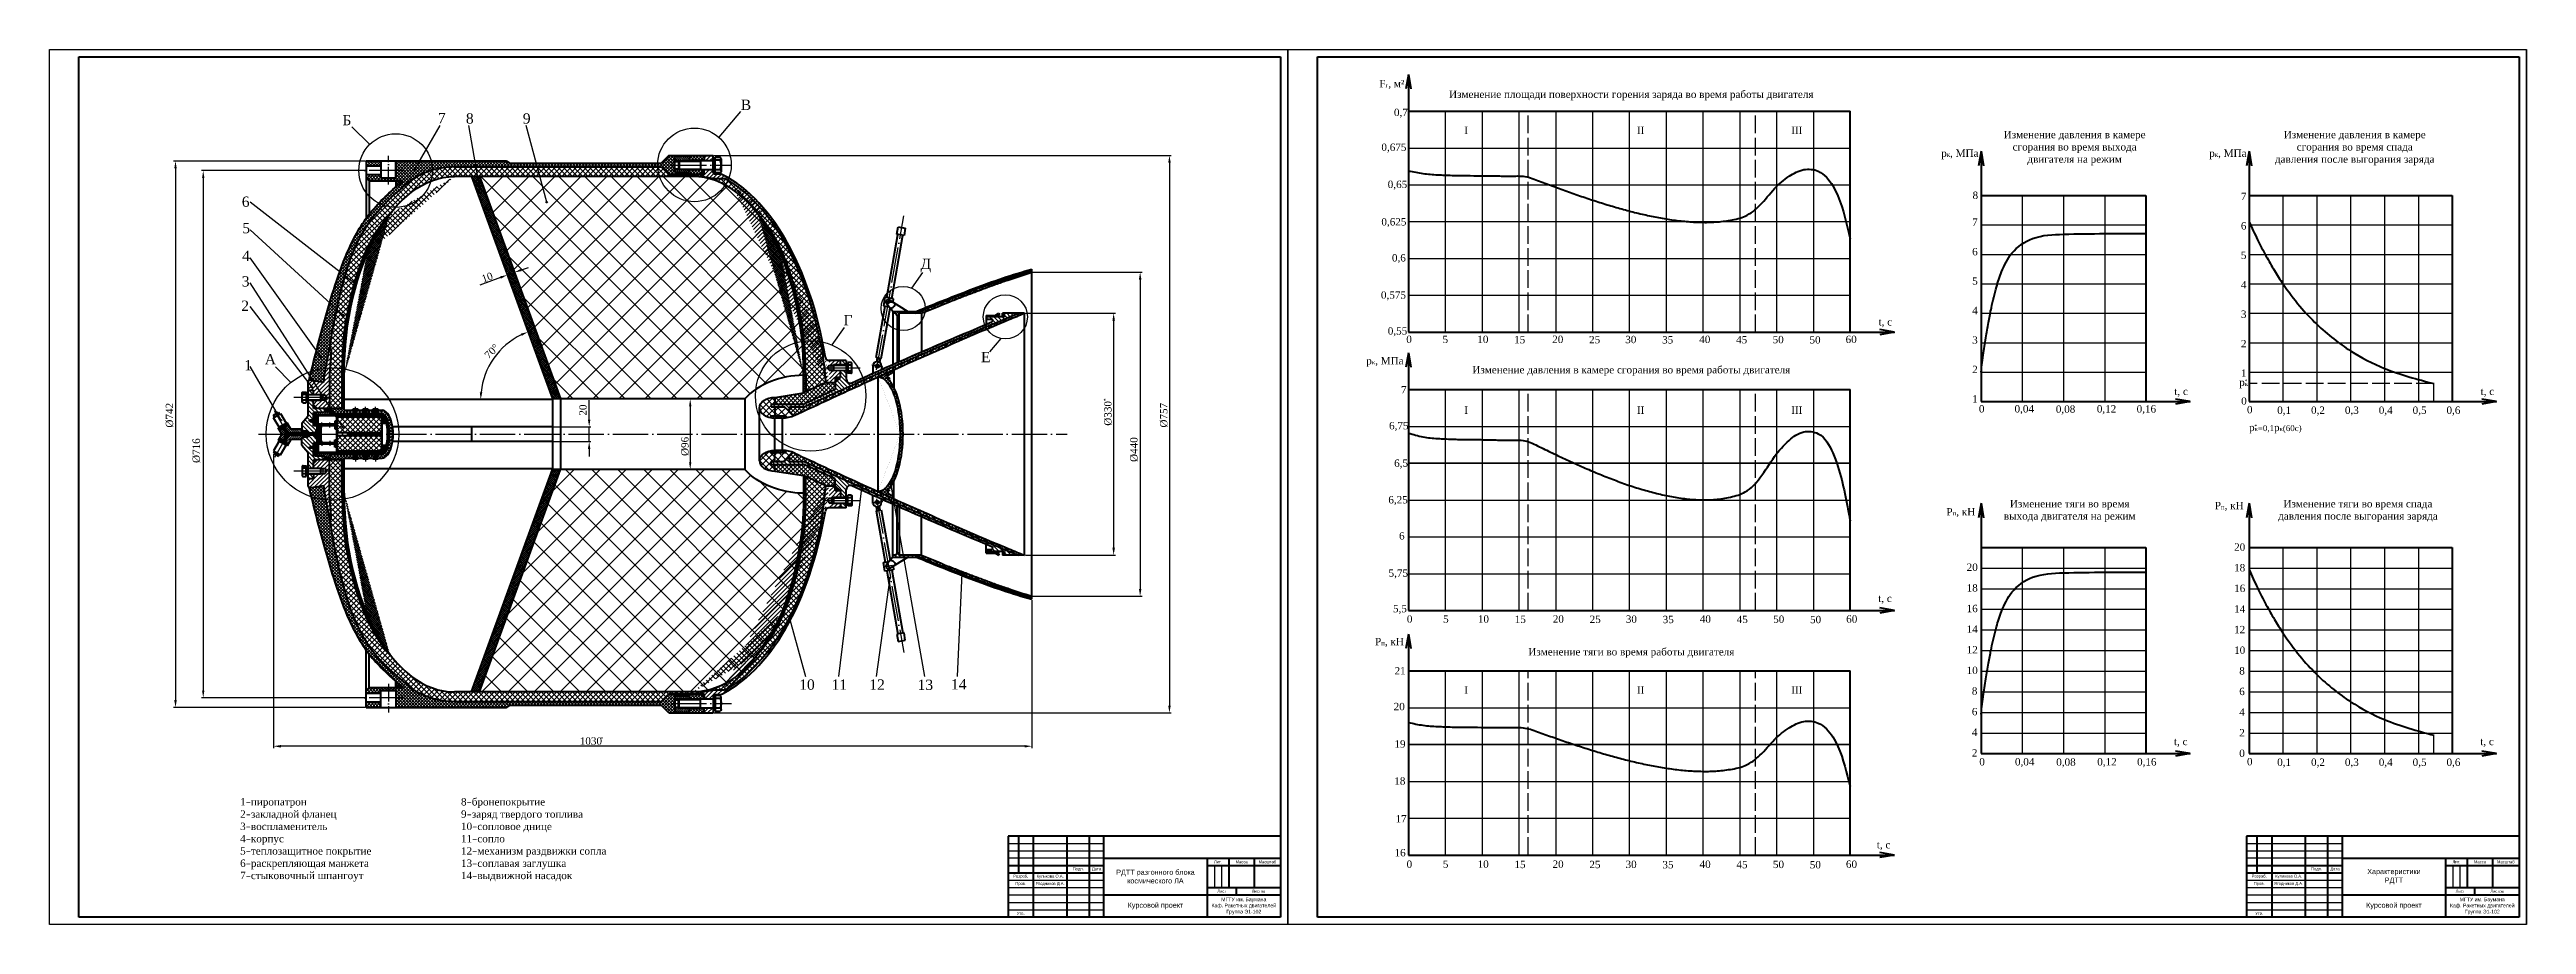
# Paper-space layout 'Лист1' of a CAD drawing. Header units: millimetres. Extents: x -4940 to -1389, y -1786 to 3462.
# Drawn here: x -4940 to -3258, y -970 to -376 of the extents above; entities that cross this region are included whole.
import ezdxf

# ---------------------------------------------------------------- set-up
doc = ezdxf.new("R2010")
doc.units = ezdxf.units.MM
doc.linetypes.add('ACAD_ISO02W100', pattern=[15, 12, -3])
doc.linetypes.add('ACAD_ISO04W100', pattern=[30, 24, -3, 0, -3])
doc.dimstyles.new('ISO-25', dxfattribs={"dimtxt": 2.5, "dimasz": 2.5, "dimexe": 1.25, "dimexo": 0.625, "dimtad": 1, "dimtxsty": 'Standard', "dimcen": 2.5, "dimadec": 0, "dimazin": 0, "dimtfac": 1, "dimtmove": 0, "dimatfit": 3, "dimfxl": 1, "dimarcsym": 0})
pattern_1 = [(45, (-4355.36496, 2887.7183), (-0.53033009, 0.53033009), []), (135, (-4355.36496, 2887.7183), (-0.53033009, -0.53033009), [])]
pattern_2 = [(45, (1630.9231, 4490.9243), (-0.70710678, 0.70710678), []), (135, (1630.9231, 4490.9243), (-0.70710678, -0.70710678), [])]
pattern_3 = [(45, (-4355.365, 2887.7183), (-0.70710678, 0.70710678), [])]
pattern_4 = [(315, (-4355.365, 2887.7183), (1.4142136, 1.4142136), [])]

psp = doc.layouts.new('Лист1')

# ---------------------------------------------------------------- texts
at = {"color": 5}
for s, insert, char_height, width, attachment_point in [('{\\fTimes New Roman|b0|i0|c0|p18;\\C256;F\\fTimes New Roman|b0|i0|c204|p18;\\H0.6x;г\\H1.667x;, м²}', (-4036.526, -396.861), 5, 17.91185, 1), ('{\\fTimes New Roman|b0|i0|c204|p18;\\C256;Изменение площади поверхности горения заряда во время работы двигателя }', (-3865.44, -404.074), 5, 254.38902, 2), ('{\\fTimes New Roman|b0|i0|c204|p18;\\C256;7}', (-4675.838, -419.229), 7, 5.73355, 1), ('{\\fTimes New Roman|b0|i0|c204|p18;\\C256;8}', (-4656.855, -419.491), 7, 5.73355, 1), ('{\\fTimes New Roman|b0|i0|c204|p18;\\C256;9}', (-4618.194, -419.542), 7, 5.73355, 1), ('{\\fTimes New Roman|b0|i0|c204|p18;\\C256;В}', (-4470.17, -410.222), 7, 7.77817, 1), ('{\\fTimes New Roman|b0|i0|c204|p18;\\C256;0,7}', (-4026.627, -416.383), 5, 7.77817, 1), ('{\\fTimes New Roman|b0|i0|c204|p18;\\C256;Б}', (-4740.689, -420.658), 7, 7.77817, 1), ('{\\fTimes New Roman|b0|i0|c0|p18;\\C256;I\\fTimes New Roman|b0|i0|c204|p18; }', (-3977.618, -428.556), 5, 8.06389, 2), ('{\\fTimes New Roman|b0|i0|c0|p18;\\C256;II}', (-3859.096, -428.556), 5, 11.01831, 2), ('{\\fTimes New Roman|b0|i0|c0|p18;\\C256;III}', (-3753.096, -428.556), 5, 11.01831, 2), ('{\\fTimes New Roman|b0|i0|c204|p18;\\C256;Изменение давления в камере сгорания во время выхода двигателя на режим}', (-3564.395, -431.437), 5, 100.88902, 2), ('{\\fTimes New Roman|b0|i0|c204|p18;\\C256;Изменение давления в камере сгорания во время спада давления после выгорания заряда}', (-3374.197, -431.437), 5, 109.43088, 2), ('{\\fTimes New Roman|b0|i0|c204|p18;\\C256;0,675}', (-4035.157, -440.039), 5, 7.77817, 1), ('{\\fTimes New Roman|b0|i0|c0|p18;\\C256;p\\fTimes New Roman|b0|i0|c204|p18;\\H0.6x;к\\H1.667x;, МПа}', (-3654.963, -444.071), 5, 24.93088, 1), ('{\\fTimes New Roman|b0|i0|c0|p18;\\C256;p\\fTimes New Roman|b0|i0|c204|p18;\\H0.6x;к\\H1.667x;, МПа}', (-3472.963, -444.071), 5, 24.93088, 1), ('{\\fTimes New Roman|b0|i0|c204|p18;\\C256;0,65}', (-4030.856, -465.254), 5, 7.77817, 1), ('{\\fTimes New Roman|b0|i0|c204|p18;\\C256;6}', (-4809.023, -476.007), 7, 5.73355, 1), ('{\\fTimes New Roman|b0|i0|c204|p18;\\C256;8}', (-3633.692, -472.636), 5, 7.77817, 1), ('{\\fTimes New Roman|b0|i0|c204|p18;\\C256;7}', (-3451.489, -473.393), 5, 7.77817, 1), ('{\\fTimes New Roman|b0|i0|c204|p18;\\C256;5}', (-4808.705, -493.922), 7, 5.73355, 1), ('{\\fTimes New Roman|b0|i0|c204|p18;\\C256;0,625}', (-4035.157, -490.658), 5, 7.77817, 1), ('{\\fTimes New Roman|b0|i0|c204|p18;\\C256;7}', (-3633.979, -490.905), 5, 7.77817, 1), ('{\\fTimes New Roman|b0|i0|c204|p18;\\C256;6}', (-3451.489, -493.393), 5, 7.77817, 1), ('{\\fTimes New Roman|b0|i0|c204|p18;\\C256;4}', (-4808.841, -512.816), 7, 5.73355, 1), ('{\\fTimes New Roman|b0|i0|c204|p18;\\C256;Д}', (-4348.118, -518.197), 7, 7.77817, 1), ('{\\fTimes New Roman|b0|i0|c204|p18;\\C256;0,6}', (-4027.982, -515.118), 5, 7.77817, 1), ('{\\fTimes New Roman|b0|i0|c204|p18;\\C256;6}', (-3633.979, -510.905), 5, 7.77817, 1), ('{\\fTimes New Roman|b0|i0|c204|p18;\\C256;5}', (-3451.489, -513.393), 5, 7.77817, 1), ('{\\fTimes New Roman|b0|i0|c204|p18;\\C256;3}', (-4809.042, -530.095), 7, 5.73355, 1), ('{\\fTimes New Roman|b0|i0|c204|p18;\\C256;5}', (-3633.979, -530.905), 5, 7.77817, 1), ('{\\fTimes New Roman|b0|i0|c204|p18;\\C256;4}', (-3451.489, -533.393), 5, 7.77817, 1), ('{\\fTimes New Roman|b0|i0|c204|p18;\\C256;2}', (-4809.393, -546.663), 7, 5.73355, 1), ('{\\fTimes New Roman|b0|i0|c204|p18;\\C256;0,575}', (-4035.459, -540.374), 5, 7.77817, 1), ('{\\fTimes New Roman|b0|i0|c204|p18;\\C256;4}', (-3633.979, -550.905), 5, 7.77817, 1), ('{\\fTimes New Roman|b0|i0|c204|p18;\\C256;3}', (-3451.489, -553.393), 5, 7.77817, 1), ('{\\fTimes New Roman|b0|i0|c204|p18;\\C256;Г}', (-4400.448, -556.433), 7, 7.77817, 1), ('{\\fTimes New Roman|b0|i0|c204|p18;\\C256;0,55}', (-4030.812, -564.731), 5, 7.77817, 1), ('{\\fTimes New Roman|b0|i0|c204|p18;\\C256;0}', (-4018.237, -570.443), 5, 7.77817, 1), ('{\\fTimes New Roman|b0|i0|c204|p18;\\C256;5}', (-3993.635, -570.493), 5, 7.77817, 1), ('{\\fTimes New Roman|b0|i0|c204|p18;\\C256;10}', (-3970.033, -570.438), 5, 7.77817, 1), ('{\\fTimes New Roman|b0|i0|c204|p18;\\C256;15}', (-3944.997, -570.649), 5, 7.77817, 1), ('{\\fTimes New Roman|b0|i0|c204|p18;\\C256;20}', (-3919.159, -570.461), 5, 7.77817, 1), ('{\\fTimes New Roman|b0|i0|c204|p18;\\C256;25}', (-3894.122, -570.672), 5, 7.77817, 1), ('{\\fTimes New Roman|b0|i0|c204|p18;\\C256;30}', (-3869.571, -570.576), 5, 7.77817, 1), ('{\\fTimes New Roman|b0|i0|c204|p18;\\C256;35}', (-3844.535, -570.788), 5, 7.77817, 1), ('{\\fTimes New Roman|b0|i0|c204|p18;\\C256;40}', (-3819.315, -570.49), 5, 7.77817, 1), ('{\\fTimes New Roman|b0|i0|c204|p18;\\C256;45}', (-3794.279, -570.701), 5, 7.77817, 1), ('{\\fTimes New Roman|b0|i0|c204|p18;\\C256;50}', (-3769.488, -570.612), 5, 7.77817, 1), ('{\\fTimes New Roman|b0|i0|c204|p18;\\C256;50}', (-3744.452, -570.823), 5, 7.77817, 1), ('{\\fTimes New Roman|b0|i0|c204|p18;\\C256;60}', (-3719.906, -570.485), 5, 7.77817, 1), ('{\\fTimes New Roman|b0|i0|c0|p18;\\C256;t\\fTimes New Roman|b0|i0|c204|p18;, с}', (-3697.537, -558.574), 5, 12.93088, 1), ('{\\fTimes New Roman|b0|i0|c204|p18;\\C256;3}', (-3633.979, -570.905), 5, 7.77817, 1), ('{\\fTimes New Roman|b0|i0|c204|p18;\\C256;1}', (-4807.38, -587.01), 7, 5.73355, 1), ('{\\fTimes New Roman|b0|i0|c204|p18;\\C256;А}', (-4793.409, -582.929), 7, 7.77817, 1), ('{\\fTimes New Roman|b0|i0|c204|p18;\\C256;Е}', (-4307.023, -581.468), 7, 7.77817, 1), ('{\\fTimes New Roman|b0|i0|c0|p18;\\C256;p\\fTimes New Roman|b0|i0|c204|p18;\\H0.6x;к\\H1.667x;, МПа}', (-4045.392, -584.982), 5, 24.93088, 1), ('{\\fTimes New Roman|b0|i0|c204|p18;\\C256;2}', (-3451.489, -573.393), 5, 7.77817, 1), ('{\\fTimes New Roman|b0|i0|c204|p18;\\C256;7}', (-4021.814, -604.71), 5, 7.77817, 1), ('{\\fTimes New Roman|b0|i0|c204|p18;\\C256;Изменение давления в камере сгорания во время работы двигателя }', (-3865.44, -591.074), 5, 254.38902, 2), ('{\\fTimes New Roman|b0|i0|c204|p18;\\C256;2}', (-3633.979, -590.905), 5, 7.77817, 1), ('{\\fTimes New Roman|b0|i0|c0|p18;\\C256;p\\fTimes New Roman|b0|i0|c204|p18;\\H0.6x;к}', (-3452.627, -599.608), 5, 8.43088, 1), ('{\\fTimes New Roman|b0|i0|c204|p18;\\C256;1}', (-3451.489, -593.393), 5, 7.77817, 1), ('{\\fTimes New Roman|b0|i0|c0|p18;\\C256;I\\fTimes New Roman|b0|i0|c204|p18; }', (-3977.618, -618.556), 5, 8.06389, 2), ('{\\fTimes New Roman|b0|i0|c0|p18;\\C256;II}', (-3859.096, -618.556), 5, 11.01831, 2), ('{\\fTimes New Roman|b0|i0|c0|p18;\\C256;III}', (-3753.096, -618.556), 5, 11.01831, 2), ('{\\fTimes New Roman|b0|i0|c204|p18;\\C256;1}', (-3633.979, -610.905), 5, 7.77817, 1), ('{\\fTimes New Roman|b0|i0|c204|p18;\\C256;0}', (-3629.401, -617.638), 5, 7.77817, 1), ('{\\fTimes New Roman|b0|i0|c204|p18;\\C256;0,04}', (-3605.198, -617.633), 5, 7.77817, 1), ('{\\fTimes New Roman|b0|i0|c204|p18;\\C256;0,08}', (-3577.161, -617.844), 5, 7.77817, 1), ('{\\fTimes New Roman|b0|i0|c204|p18;\\C256;0,12}', (-3549.323, -617.656), 5, 7.77817, 1), ('{\\fTimes New Roman|b0|i0|c204|p18;\\C256;0,16}', (-3522.279, -617.693), 5, 7.77817, 1), ('{\\fTimes New Roman|b0|i0|c0|p18;\\C256;t\\fTimes New Roman|b0|i0|c204|p18;, с}', (-3496.701, -605.769), 5, 12.93088, 1), ('{\\fTimes New Roman|b0|i0|c204|p18;\\C256;0}', (-3451.306, -612.316), 5, 7.77817, 1), ('{\\fTimes New Roman|b0|i0|c204|p18;\\C256;0}', (-3447.362, -618.171), 5, 7.77817, 1), ('{\\fTimes New Roman|b0|i0|c204|p18;\\C256;0,1}', (-3426.863, -618.56), 5, 7.77817, 1), ('{\\fTimes New Roman|b0|i0|c204|p18;\\C256;0,2}', (-3403.863, -618.56), 5, 7.77817, 1), ('{\\fTimes New Roman|b0|i0|c204|p18;\\C256;0,3}', (-3380.863, -618.56), 5, 7.77817, 1), ('{\\fTimes New Roman|b0|i0|c204|p18;\\C256;0,4}', (-3357.863, -618.56), 5, 7.77817, 1), ('{\\fTimes New Roman|b0|i0|c204|p18;\\C256;0,5}', (-3334.863, -618.56), 5, 7.77817, 1), ('{\\fTimes New Roman|b0|i0|c204|p18;\\C256;0,6}', (-3311.863, -618.56), 5, 7.77817, 1), ('{\\fTimes New Roman|b0|i0|c0|p18;\\C256;t\\fTimes New Roman|b0|i0|c204|p18;, с}', (-3288.701, -605.769), 5, 12.93088, 1), ('{\\fTimes New Roman|b0|i0|c204|p18;\\C256;6,75}', (-4029.974, -629.061), 5, 7.77817, 1), ('{\\fTimes New Roman|b0|i0|c0|p18;\\C256;p\\fTimes New Roman|b0|i0|c204|p18;\\H0.6x;к\\H1.333x;=0,1\\fTimes New Roman|b0|i0|c0|p18;\\H1.25x;p\\fTimes New Roman|b0|i0|c204|p18;\\H0.6x;к\\H1.333x;(60с)}', (-3445.954, -630.264), 5, 39.43088, 1), ('{\\fTimes New Roman|b0|i0|c204|p18;\\C256;6,5}', (-4026.485, -654.527), 5, 7.77817, 1), ('{\\fTimes New Roman|b0|i0|c204|p18;\\C256;6,25}', (-4030.435, -679.364), 5, 7.77817, 1), ('{\\fTimes New Roman|b0|i0|c0|p18;\\C256;P\\fTimes New Roman|b0|i0|c204|p18;\\H0.6x;п\\H1.667x;, кН}', (-3651.447, -687.54), 5, 19.91946, 1), ('{\\fTimes New Roman|b0|i0|c204|p18;\\C256;Изменение тяги во время выхода двигателя на режим}', (-3567.744, -682.047), 5, 89.93088, 2), ('{\\fTimes New Roman|b0|i0|c0|p18;\\C256;P\\fTimes New Roman|b0|i0|c204|p18;\\H0.6x;п\\H1.667x;, кН}', (-3469.186, -683.292), 5, 19.91946, 1), ('{\\fTimes New Roman|b0|i0|c204|p18;\\C256;Изменение тяги во время спада давления после выгорания заряда}', (-3372.02, -682.047), 5, 109.52411, 2), ('{\\fTimes New Roman|b0|i0|c204|p18;\\C256;6}', (-4023.173, -703.882), 5, 7.77817, 1), ('{\\fTimes New Roman|b0|i0|c204|p18;\\C256;20}', (-3456.095, -711.514), 5, 7.77817, 1), ('{\\fTimes New Roman|b0|i0|c204|p18;\\C256;5,75}', (-4030.279, -729.214), 5, 7.77817, 1), ('{\\fTimes New Roman|b0|i0|c204|p18;\\C256;20}', (-3637.711, -725.202), 5, 7.77817, 1), ('{\\fTimes New Roman|b0|i0|c204|p18;\\C256;18}', (-3637.711, -739.202), 5, 7.77817, 1), ('{\\fTimes New Roman|b0|i0|c204|p18;\\C256;18}', (-3456.095, -725.514), 5, 7.77817, 1), ('{\\fTimes New Roman|b0|i0|c204|p18;\\C256;16}', (-3456.095, -739.514), 5, 7.77817, 1), ('{\\fTimes New Roman|b0|i0|c204|p18;\\C256;5,5}', (-4027.28, -753.269), 5, 7.77817, 1), ('{\\fTimes New Roman|b0|i0|c0|p18;\\C256;t\\fTimes New Roman|b0|i0|c204|p18;, с}', (-3697.784, -746.297), 5, 12.93088, 1), ('{\\fTimes New Roman|b0|i0|c204|p18;\\C256;16}', (-3637.711, -753.202), 5, 7.77817, 1), ('{\\fTimes New Roman|b0|i0|c204|p18;\\C256;14}', (-3456.095, -753.514), 5, 7.77817, 1), ('{\\fTimes New Roman|b0|i0|c204|p18;\\C256;0}', (-4017.847, -760.311), 5, 7.77817, 1), ('{\\fTimes New Roman|b0|i0|c204|p18;\\C256;5}', (-3993.246, -760.362), 5, 7.77817, 1), ('{\\fTimes New Roman|b0|i0|c204|p18;\\C256;10}', (-3969.644, -760.306), 5, 7.77817, 1), ('{\\fTimes New Roman|b0|i0|c204|p18;\\C256;15}', (-3944.607, -760.518), 5, 7.77817, 1), ('{\\fTimes New Roman|b0|i0|c204|p18;\\C256;20}', (-3918.769, -760.329), 5, 7.77817, 1), ('{\\fTimes New Roman|b0|i0|c204|p18;\\C256;25}', (-3893.733, -760.541), 5, 7.77817, 1), ('{\\fTimes New Roman|b0|i0|c204|p18;\\C256;30}', (-3869.182, -760.444), 5, 7.77817, 1), ('{\\fTimes New Roman|b0|i0|c204|p18;\\C256;35}', (-3844.145, -760.656), 5, 7.77817, 1), ('{\\fTimes New Roman|b0|i0|c204|p18;\\C256;40}', (-3818.926, -760.358), 5, 7.77817, 1), ('{\\fTimes New Roman|b0|i0|c204|p18;\\C256;45}', (-3793.889, -760.57), 5, 7.77817, 1), ('{\\fTimes New Roman|b0|i0|c204|p18;\\C256;50}', (-3769.099, -760.48), 5, 7.77817, 1), ('{\\fTimes New Roman|b0|i0|c204|p18;\\C256;50}', (-3744.062, -760.692), 5, 7.77817, 1), ('{\\fTimes New Roman|b0|i0|c204|p18;\\C256;60}', (-3719.516, -760.353), 5, 7.77817, 1), ('{\\fTimes New Roman|b0|i0|c204|p18;\\C256;14}', (-3637.711, -767.202), 5, 7.77817, 1), ('{\\fTimes New Roman|b0|i0|c204|p18;\\C256;12}', (-3456.095, -767.514), 5, 7.77817, 1), ('{\\fTimes New Roman|b0|i0|c0|p18;\\C256;P\\fTimes New Roman|b0|i0|c204|p18;\\H0.6x;п\\H1.667x;, кН}', (-4039.454, -775.643), 5, 19.91946, 1), ('{\\fTimes New Roman|b0|i0|c204|p18;\\C256;Изменение тяги во время работы двигателя }', (-3865.44, -782.574), 5, 254.38902, 2), ('{\\fTimes New Roman|b0|i0|c204|p18;\\C256;12}', (-3637.711, -781.202), 5, 7.77817, 1), ('{\\fTimes New Roman|b0|i0|c204|p18;\\C256;10}', (-3456.095, -781.514), 5, 7.77817, 1), ('{\\fTimes New Roman|b0|i0|c204|p18;\\C256;10}', (-4430.501, -803.892), 7, 5.73355, 1), ('{\\fTimes New Roman|b0|i0|c204|p18;\\C256;11}', (-4408.583, -803.913), 7, 5.73355, 1), ('{\\fTimes New Roman|b0|i0|c204|p18;\\C256;12}', (-4382.903, -803.852), 7, 5.73355, 1), ('{\\fTimes New Roman|b0|i0|c204|p18;\\C256;13}', (-4350.107, -804.012), 7, 5.73355, 1), ('{\\fTimes New Roman|b0|i0|c204|p18;\\C256;14}', (-4327.445, -803.668), 7, 5.73355, 1), ('{\\fTimes New Roman|b0|i0|c204|p18;\\C256;21}', (-4026.233, -795.49), 5, 7.77817, 1), ('{\\fTimes New Roman|b0|i0|c204|p18;\\C256;10}', (-3637.711, -795.202), 5, 7.77817, 1), ('{\\fTimes New Roman|b0|i0|c204|p18;\\C256;8}', (-3452.595, -795.514), 5, 7.77817, 1), ('{\\fTimes New Roman|b0|i0|c204|p18;\\C256;20}', (-4026.812, -819.775), 5, 7.77817, 1), ('{\\fTimes New Roman|b0|i0|c0|p18;\\C256;I\\fTimes New Roman|b0|i0|c204|p18; }', (-3977.618, -808.556), 5, 8.06389, 2), ('{\\fTimes New Roman|b0|i0|c0|p18;\\C256;II}', (-3859.096, -808.556), 5, 11.01831, 2), ('{\\fTimes New Roman|b0|i0|c0|p18;\\C256;III}', (-3753.096, -808.556), 5, 11.01831, 2), ('{\\fTimes New Roman|b0|i0|c204|p18;\\C256;8}', (-3634.211, -809.202), 5, 7.77817, 1), ('{\\fTimes New Roman|b0|i0|c204|p18;\\C256;6}', (-3634.211, -823.202), 5, 7.77817, 1), ('{\\fTimes New Roman|b0|i0|c204|p18;\\C256;4}', (-3452.595, -823.514), 5, 7.77817, 1), ('{\\fTimes New Roman|b0|i0|c204|p18;\\C256;6}', (-3452.595, -809.514), 5, 7.77817, 1), ('{\\fTimes New Roman|b0|i0|c204|p18;\\C256;4}', (-3634.211, -837.202), 5, 7.77817, 1), ('{\\fTimes New Roman|b0|i0|c204|p18;\\C256;2}', (-3452.595, -837.514), 5, 7.77817, 1), ('{\\fTimes New Roman|b0|i0|c204|p18;\\C256;1030}', (-4579.501, -843.18), 5, 14.43088, 1), ('{\\fTimes New Roman|b0|i0|c204|p18;\\C256;19}', (-4026.293, -845.174), 5, 7.77817, 1), ('{\\fTimes New Roman|b0|i0|c204|p18;\\C256;2}', (-3634.211, -851.202), 5, 7.77817, 1), ('{\\fTimes New Roman|b0|i0|c204|p18;\\C256;0}', (-3629.122, -857.265), 5, 7.77817, 1), ('{\\fTimes New Roman|b0|i0|c204|p18;\\C256;0,04}', (-3604.918, -857.26), 5, 7.77817, 1), ('{\\fTimes New Roman|b0|i0|c204|p18;\\C256;0,08}', (-3576.882, -857.471), 5, 7.77817, 1), ('{\\fTimes New Roman|b0|i0|c204|p18;\\C256;0,12}', (-3549.044, -857.283), 5, 7.77817, 1), ('{\\fTimes New Roman|b0|i0|c204|p18;\\C256;0,16}', (-3522, -857.32), 5, 7.77817, 1), ('{\\fTimes New Roman|b0|i0|c0|p18;\\C256;t\\fTimes New Roman|b0|i0|c204|p18;, с}', (-3496.948, -843.492), 5, 12.93088, 1), ('{\\fTimes New Roman|b0|i0|c204|p18;\\C256;0}', (-3452.595, -851.514), 5, 7.77817, 1), ('{\\fTimes New Roman|b0|i0|c204|p18;\\C256;0}', (-3447.362, -857.171), 5, 7.77817, 1), ('{\\fTimes New Roman|b0|i0|c204|p18;\\C256;0,1}', (-3426.863, -857.56), 5, 7.77817, 1), ('{\\fTimes New Roman|b0|i0|c204|p18;\\C256;0,2}', (-3403.863, -857.56), 5, 7.77817, 1), ('{\\fTimes New Roman|b0|i0|c204|p18;\\C256;0,3}', (-3380.863, -857.56), 5, 7.77817, 1), ('{\\fTimes New Roman|b0|i0|c204|p18;\\C256;0,4}', (-3357.863, -857.56), 5, 7.77817, 1), ('{\\fTimes New Roman|b0|i0|c204|p18;\\C256;0,5}', (-3334.863, -857.56), 5, 7.77817, 1), ('{\\fTimes New Roman|b0|i0|c204|p18;\\C256;0,6}', (-3311.863, -857.56), 5, 7.77817, 1), ('{\\fTimes New Roman|b0|i0|c0|p18;\\C256;t\\fTimes New Roman|b0|i0|c204|p18;, с}', (-3288.948, -843.492), 5, 12.93088, 1), ('{\\fTimes New Roman|b0|i0|c204|p18;\\C256;18}', (-4026.402, -870.293), 5, 7.77817, 1), ('{\\fTimes New Roman|b0|i0|c204|p18;\\C256;17}', (-4025.56, -895.983), 5, 7.77817, 1), ('{\\fTimes New Roman|b0|i0|c204|p18;\\C256;16}', (-4026.232, -918.967), 5, 7.77817, 1), ('{\\fTimes New Roman|b0|i0|c0|p18;\\C256;t\\fTimes New Roman|b0|i0|c204|p18;, с}', (-3698.727, -913.583), 5, 12.93088, 1), ('{\\fTimes New Roman|b0|i0|c204|p18;\\C256;0}', (-4018.027, -926.772), 5, 7.77817, 1), ('{\\fTimes New Roman|b0|i0|c204|p18;\\C256;5}', (-3993.425, -926.822), 5, 7.77817, 1), ('{\\fTimes New Roman|b0|i0|c204|p18;\\C256;10}', (-3969.823, -926.767), 5, 7.77817, 1), ('{\\fTimes New Roman|b0|i0|c204|p18;\\C256;15}', (-3944.787, -926.978), 5, 7.77817, 1), ('{\\fTimes New Roman|b0|i0|c204|p18;\\C256;20}', (-3918.949, -926.79), 5, 7.77817, 1), ('{\\fTimes New Roman|b0|i0|c204|p18;\\C256;25}', (-3893.913, -927.001), 5, 7.77817, 1), ('{\\fTimes New Roman|b0|i0|c204|p18;\\C256;30}', (-3869.362, -926.905), 5, 7.77817, 1), ('{\\fTimes New Roman|b0|i0|c204|p18;\\C256;35}', (-3844.325, -927.116), 5, 7.77817, 1), ('{\\fTimes New Roman|b0|i0|c204|p18;\\C256;40}', (-3819.106, -926.819), 5, 7.77817, 1), ('{\\fTimes New Roman|b0|i0|c204|p18;\\C256;45}', (-3794.069, -927.03), 5, 7.77817, 1), ('{\\fTimes New Roman|b0|i0|c204|p18;\\C256;50}', (-3769.278, -926.941), 5, 7.77817, 1), ('{\\fTimes New Roman|b0|i0|c204|p18;\\C256;50}', (-3744.242, -927.152), 5, 7.77817, 1), ('{\\fTimes New Roman|b0|i0|c204|p18;\\C256;60}', (-3719.696, -926.814), 5, 7.77817, 1)]:
    psp.add_mtext(s, dxfattribs=dict(at, insert=insert, char_height=char_height, width=width, attachment_point=attachment_point))
at = {"color": 5, "char_height": 5, "attachment_point": 1}
for s, insert, width, rotation in [('{\\fTimes New Roman|b0|i0|c204|p18;\\C256;10}', (-4646.779, -529.77), 9.12616, 20), ('{\\fTimes New Roman|b0|i0|c204|p18;\\C256;70%%D}', (-4644.834, -583.018), 18.12616, 45), ('{\\fTimes New Roman|b0|i0|c204|p18;\\C256;%%C742}', (-4860.647, -632.897), 18.12616, 90), ('{\\fTimes New Roman|b0|i0|c204|p18;\\C256;20}', (-4579.867, -624.763), 8.62616, 90), ('{\\fTimes New Roman|b0|i0|c204|p18;\\C256;%%C330}', (-4223.417, -631.633), 18.12616, 90), ('{\\fTimes New Roman|b0|i0|c204|p18;\\C256;%%C757}', (-4185.483, -632.863), 18.12616, 90), ('{\\fTimes New Roman|b0|i0|c204|p18;\\C256;%%C716}', (-4842.475, -656.919), 18.12616, 90), ('{\\fTimes New Roman|b0|i0|c204|p18;\\C256;%%C96}', (-4510.652, -652.157), 13.12616, 90), ('{\\fTimes New Roman|b0|i0|c204|p18;\\C256;%%C440}', (-4205.735, -656.204), 18.12616, 90)]:
    psp.add_mtext(s, dxfattribs=dict(at, insert=insert, width=width, rotation=rotation))
for s, insert, char_height, width, attachment_point in [('{\\fTimes New Roman|b0|i0|c204|p18;*}', (-3448.948, -600.058), 2.5, 2.12132, 1), ('{\\fTimes New Roman|b0|i0|c204|p18;*}', (-3442.275, -630.714), 2.5, 2.12132, 1), ('{\\fTimes New Roman|b0|i0|c204|p18;*}', (-4565.368, -842.845), 2.5, 2.12132, 1), ('{\\fTimes New Roman|b0|i0|c204|p18;1\\fTxt_IV25|b0|i0|c204|p2;-\\fTimes New Roman|b0|i0|c204|p18;пиропатрон^J2\\fTxt_IV25|b0|i0|c204|p2;-\\fTimes New Roman|b0|i0|c204|p18;закладной фланец^J3\\fTxt_IV25|b0|i0|c204|p2;-\\fTimes New Roman|b0|i0|c204|p18;воспламенитель^J4\\fTxt_IV25|b0|i0|c204|p2;-\\fTimes New Roman|b0|i0|c204|p18;корпус^J5\\fTxt_IV25|b0|i0|c204|p2;-\\fTimes New Roman|b0|i0|c204|p18;теплозащитное покрытие^J6\\fTxt_IV25|b0|i0|c204|p2;-\\fTimes New Roman|b0|i0|c204|p18;раскрепляющая манжета^J7\\fTxt_IV25|b0|i0|c204|p2;-\\fTimes New Roman|b0|i0|c204|p18;стыковочный шпангоут}', (-4810.151, -884.453), 5, 109.1936, 1), ('{\\fTimes New Roman|b0|i0|c204|p18;8\\fTxt_IV25|b0|i0|c204|p2;-\\fTimes New Roman|b0|i0|c204|p18;бронепокрытие^J9\\fTxt_IV25|b0|i0|c204|p2;-\\fTimes New Roman|b0|i0|c204|p18;заряд твердого топлива^J10\\fTxt_IV25|b0|i0|c204|p2;-\\fTimes New Roman|b0|i0|c204|p18;сопловое днице^J11\\fTxt_IV25|b0|i0|c204|p2;-\\fTimes New Roman|b0|i0|c204|p18;сопло^J12\\fTxt_IV25|b0|i0|c204|p2;-\\fTimes New Roman|b0|i0|c204|p18;механизм раздвижки сопла^J13\\fTxt_IV25|b0|i0|c204|p2;-\\fTimes New Roman|b0|i0|c204|p18;соплавая заглушка^J14\\fTxt_IV25|b0|i0|c204|p2;-\\fTimes New Roman|b0|i0|c204|p18;выдвижной насадок}', (-4660.151, -884.453), 5, 109.1936, 1), ('{\\f@Arial Unicode MS|b0|i0|c204|p34;Разраб.}', (-4280.072, -937.69), 2, 17, 5), ('{\\f@Arial Unicode MS|b0|i0|c204|p34;Пров.}', (-4280.072, -942.718), 2, 17, 5), ('{\\f@Arial Unicode MS|b0|i0|c204|p34;Ягодников Д.А.}', (-4260.072, -942.718), 2, 23, 5), ('{\\f@Arial Unicode MS|b0|i0|c204|p34;Куликова О.А.}', (-4260.072, -937.718), 2, 23, 5), ('{\\f@Arial Unicode MS|b0|i0|c204|p34;Подп.}', (-4241.072, -932.718), 2, 15, 5), ('{\\f@Arial Unicode MS|b0|i0|c204|p34;Дата}', (-4228.572, -932.718), 2, 10, 5), ('{\\f@Arial Unicode MS|b0|i0|c204|p34;РДТТ разгонного блока космического ЛА}', (-4188.572, -937.718), 3.5, 70, 5), ('{\\f@Arial Unicode MS|b0|i0|c204|p34;Лит.}', (-4146.072, -927.718), 2, 15, 5), ('{\\f@Arial Unicode MS|b0|i0|c204|p34;Масса}', (-4130.072, -927.718), 2, 17, 5), ('{\\f@Arial Unicode MS|b0|i0|c204|p34;Масштаб}', (-4112.572, -927.718), 2, 17.99999, 5), ('{\\f@Arial Unicode MS|b0|i0|c204|p34;Разраб.}', (-3439.072, -937.69), 2, 17, 5), ('{\\f@Arial Unicode MS|b0|i0|c204|p34;Пров.}', (-3439.072, -942.718), 2, 17, 5), ('{\\f@Arial Unicode MS|b0|i0|c204|p34;Ягодников Д.А.}', (-3419.072, -942.718), 2, 23, 5), ('{\\f@Arial Unicode MS|b0|i0|c204|p34;Куликова О.А.}', (-3419.072, -937.718), 2, 23, 5), ('{\\f@Arial Unicode MS|b0|i0|c204|p34;Подп.}', (-3400.072, -932.718), 2, 15, 5), ('{\\f@Arial Unicode MS|b0|i0|c204|p34;Дата}', (-3387.572, -932.718), 2, 10, 5), ('{\\f@Arial Unicode MS|b0|i0|c204|p34;Характеристики^JРДТТ}', (-3347.572, -937.718), 3.5, 70, 5), ('{\\f@Arial Unicode MS|b0|i0|c204|p34;Лит.}', (-3305.072, -927.718), 2, 15, 5), ('{\\f@Arial Unicode MS|b0|i0|c204|p34;Масса}', (-3289.072, -927.718), 2, 17, 5), ('{\\f@Arial Unicode MS|b0|i0|c204|p34;Масштаб}', (-3271.572, -927.718), 2, 17.99999, 5), ('{\\f@Arial Unicode MS|b0|i0|c204|p34;Курсовой проект}', (-4188.572, -957.672), 3.5, 70, 5), ('{\\f@Arial Unicode MS|b0|i0|c204|p34;МГТУ им. Баумана^JКаф. Ракетных двигателей^JГруппа Э1-102}', (-4128.572, -957.718), 2.5, 50, 5), ('{\\f@Arial Unicode MS|b0|i0|c204|p34;Лист }', (-4143.572, -947.718), 2, 20, 5), ('{\\f@Arial Unicode MS|b0|i0|c204|p34;Листов }', (-4118.572, -947.718), 2, 29.99999, 5), ('{\\f@Arial Unicode MS|b0|i0|c204|p34;Курсовой проект}', (-3347.572, -957.672), 3.5, 70, 5), ('{\\f@Arial Unicode MS|b0|i0|c204|p34;МГТУ им. Баумана^JКаф. Ракетных двигателей^JГруппа Э1-102}', (-3287.572, -957.718), 2.5, 50, 5), ('{\\f@Arial Unicode MS|b0|i0|c204|p34;Лист }', (-3302.572, -947.718), 2, 20, 5), ('{\\f@Arial Unicode MS|b0|i0|c204|p34;Листов }', (-3277.572, -947.718), 2, 29.99999, 5), ('{\\f@Arial Unicode MS|b0|i0|c204|p34;Утв.}', (-4280.072, -962.718), 2, 17, 5), ('{\\f@Arial Unicode MS|b0|i0|c204|p34;Утв.}', (-3439.072, -962.718), 2, 17, 5)]:
    psp.add_mtext(s, dxfattribs=dict(insert=insert, char_height=char_height, width=width, attachment_point=attachment_point))
at = {"insert": (-4223.746, -615.002), "char_height": 2.5, "width": 2.12132, "attachment_point": 1, "rotation": 90}
psp.add_mtext('{\\fTimes New Roman|b0|i0|c204|p18;*}', dxfattribs=at)

# ---------------------------------------------------------------- blocks, each defined once
blk = doc.blocks.new('*D49')
at = {"color": 0, "lineweight": -2}
for p, q in [((-4271.9, -527.4), (-4197.7, -527.4)), ((-4199, -532.4), (-4199, -742.4)), ((-4271.9, -747.4), (-4197.7, -747.4))]:
    blk.add_line(p, q, dxfattribs=at)
at = {"color": 0}
for points in [[(-4199.8, -532.4), (-4198.1, -532.4), (-4199, -527.4)], [(-4199.8, -742.4), (-4198.1, -742.4), (-4199, -747.4)]]:
    blk.add_solid(points, dxfattribs=at)
at = {"layer": 'Defpoints', "color": 0}
for p in [(-4272.5, -527.4), (-4272.5, -747.4), (-4199, -747.4)]:
    blk.add_point(p, dxfattribs=at)
blk = doc.blocks.new('*D50')
at = {"color": 0, "lineweight": -2}
for p, q in [((-4787.5, -650.9), (-4787.5, -850.5)), ((-4272.5, -750), (-4272.5, -850.5)), ((-4277.5, -849.2), (-4782.5, -849.2))]:
    blk.add_line(p, q, dxfattribs=at)
at = {"color": 0}
for points in [[(-4782.5, -848.4), (-4782.5, -850.1), (-4787.5, -849.2)], [(-4277.5, -848.4), (-4277.5, -850.1), (-4272.5, -849.2)]]:
    blk.add_solid(points, dxfattribs=at)
at = {"layer": 'Defpoints', "color": 0}
for p in [(-4787.5, -650.2), (-4272.5, -749.4), (-4787.5, -849.2)]:
    blk.add_point(p, dxfattribs=at)
blk = doc.blocks.new('*D51')
at = {"color": 0, "lineweight": -2}
for p, q in [((-4276.9, -555.2), (-4215.7, -555.2)), ((-4217, -560.2), (-4217, -714.5)), ((-4276.9, -719.5), (-4215.7, -719.5))]:
    blk.add_line(p, q, dxfattribs=at)
at = {"color": 0}
for points in [[(-4217.8, -560.2), (-4216.1, -560.2), (-4217, -555.2)], [(-4217.8, -714.5), (-4216.1, -714.5), (-4217, -719.5)]]:
    blk.add_solid(points, dxfattribs=at)
at = {"layer": 'Defpoints', "color": 0}
for p in [(-4277.5, -555.2), (-4277.5, -719.5), (-4217, -719.5)]:
    blk.add_point(p, dxfattribs=at)
blk = doc.blocks.new('*D46')
at = {"color": 0, "lineweight": -2}
for p, q in [((-4488.4, -448.1), (-4177.8, -448.1)), ((-4179.1, -453.1), (-4179.1, -821.6)), ((-4488.4, -826.6), (-4177.8, -826.6))]:
    blk.add_line(p, q, dxfattribs=at)
at = {"color": 0}
for points in [[(-4179.9, -453.1), (-4178.2, -453.1), (-4179.1, -448.1)], [(-4179.9, -821.6), (-4178.2, -821.6), (-4179.1, -826.6)]]:
    blk.add_solid(points, dxfattribs=at)
at = {"layer": 'Defpoints', "color": 0}
for p in [(-4489, -448.1), (-4489, -826.6), (-4179.1, -826.6)]:
    blk.add_point(p, dxfattribs=at)
blk = doc.blocks.new('*D47')
at = {"color": 0, "lineweight": -2}
for p, q in [((-4725.1, -451.9), (-4855.3, -451.9)), ((-4854, -456.9), (-4854, -817.9)), ((-4725.1, -822.9), (-4855.3, -822.9))]:
    blk.add_line(p, q, dxfattribs=at)
at = {"color": 0}
for points in [[(-4854.9, -456.9), (-4853.2, -456.9), (-4854, -451.9)], [(-4854.9, -817.9), (-4853.2, -817.9), (-4854, -822.9)]]:
    blk.add_solid(points, dxfattribs=at)
at = {"layer": 'Defpoints', "color": 0}
for p in [(-4724.5, -451.9), (-4854, -822.9), (-4724.5, -822.9)]:
    blk.add_point(p, dxfattribs=at)
blk = doc.blocks.new('*D48')
at = {"color": 0, "lineweight": -2}
for p, q in [((-4725.1, -458.4), (-4836.4, -458.4)), ((-4835.2, -463.4), (-4835.2, -811.4)), ((-4725.1, -816.4), (-4836.4, -816.4))]:
    blk.add_line(p, q, dxfattribs=at)
at = {"color": 0}
for points in [[(-4836, -463.4), (-4834.4, -463.4), (-4835.2, -458.4)], [(-4836, -811.4), (-4834.4, -811.4), (-4835.2, -816.4)]]:
    blk.add_solid(points, dxfattribs=at)
at = {"layer": 'Defpoints', "color": 0}
for p in [(-4724.5, -458.4), (-4835.2, -816.4), (-4724.5, -816.4)]:
    blk.add_point(p, dxfattribs=at)
blk = doc.blocks.new('*D73')
at = {"color": 0, "lineweight": -2}
for p, q in [((-4573.1, -627.4), (-4573.1, -614.3)), ((-4597.4, -632.4), (-4571.9, -632.4)), ((-4573.1, -642.4), (-4573.1, -632.4)), ((-4597.4, -642.4), (-4571.9, -642.4)), ((-4573.1, -647.4), (-4573.1, -652.4))]:
    blk.add_line(p, q, dxfattribs=at)
at = {"color": 0}
for points in [[(-4574, -627.4), (-4572.3, -627.4), (-4573.1, -632.4)], [(-4574, -647.4), (-4572.3, -647.4), (-4573.1, -642.4)]]:
    blk.add_solid(points, dxfattribs=at)
at = {"layer": 'Defpoints', "color": 0}
for p in [(-4598, -632.4), (-4598, -642.4), (-4573.1, -642.4)]:
    blk.add_point(p, dxfattribs=at)
blk = doc.blocks.new('*D74')
at = {"color": 0, "lineweight": -2}
for p, q in [((-4504.9, -613.4), (-4505.8, -613.4)), ((-4504.5, -618.4), (-4504.5, -656.4)), ((-4504.9, -661.4), (-4505.8, -661.4))]:
    blk.add_line(p, q, dxfattribs=at)
at = {"color": 0}
for points in [[(-4505.3, -618.4), (-4503.7, -618.4), (-4504.5, -613.4)], [(-4505.3, -656.4), (-4503.7, -656.4), (-4504.5, -661.4)]]:
    blk.add_solid(points, dxfattribs=at)
at = {"layer": 'Defpoints', "color": 0}
for p in [(-4504.3, -613.4), (-4504.5, -661.4), (-4504.3, -661.4)]:
    blk.add_point(p, dxfattribs=at)
blk = doc.blocks.new('*D75')
at = {"color": 0, "lineweight": -2}
for p, q in [((-4633.4, -531), (-4647.4, -536.1)), ((-4628.8, -529), (-4629.1, -528.1)), ((-4623.8, -527.5), (-4628.7, -529.3)), ((-4623.9, -527.2), (-4624.2, -526.3)), ((-4619.1, -525.8), (-4614.4, -524.1))]:
    blk.add_line(p, q, dxfattribs=at)
at = {"color": 0}
for points in [[(-4633.6, -530.2), (-4633.1, -531.8), (-4628.7, -529.3)], [(-4619.4, -525), (-4618.8, -526.6), (-4623.8, -527.5)]]:
    blk.add_solid(points, dxfattribs=at)
at = {"layer": 'Defpoints', "color": 0}
for p in [(-4628.7, -529.3), (-4628.5, -529.6), (-4623.7, -527.8)]:
    blk.add_point(p, dxfattribs=at)
blk = doc.blocks.new('*D71')
at = {"color": 0, "lineweight": -2}
blk.add_arc((-4597.9, -613.9), 48.9, 115.8571, 174.1429, dxfattribs=at)
at = {"color": 0}
for points in [[(-4619.5, -569.1), (-4618.9, -570.6), (-4614.6, -567.9)], [(-4645.7, -609), (-4647.4, -608.9), (-4646.8, -613.9)]]:
    blk.add_solid(points, dxfattribs=at)
at = {"layer": 'Defpoints', "color": 0}
for p in [(-4653, -462.4), (-4642.8, -594.5), (-4739.5, -613.9), (-4598, -613.4), (-4598, -613.9)]:
    blk.add_point(p, dxfattribs=at)

# ---------------------------------------------------------------- dimensions: what is measured, and where the dimension line sits
at = {"color": 5}
dim = psp.add_angular_dim_2l(base=(-4642.786, -594.521), line1=((-4598.046, -613.902), (-4739.506, -613.902)), line2=((-4653.006, -462.375), (-4598.046, -613.375)), text=' ', dimstyle='ISO-25', override={"dimtxt": 5, "dimasz": 5, "dimtxsty": 'Standard'}, dxfattribs=at)
dim.commit()
dim.dimension.update_dxf_attribs({"geometry": '*D71', "text_midpoint": (-3149.995, 3462.144)})
for base, p1, p2, angle, override, picture, middle, dimtype in [((-4854.044, -822.875), (-4724.506, -451.875), (-4724.506, -822.875), 90, {"dimtxt": 5, "dimasz": 5}, '*D47', (-4854.044, -637.375), 160), ((-4179.072, -826.625), (-4489.006, -448.125), (-4489.006, -826.625), 90, {"dimtxt": 5, "dimasz": 5}, '*D46', (-4179.072, -637.419), 160), ((-4835.197, -816.375), (-4724.506, -458.375), (-4724.506, -816.375), 90, {"dimtxt": 5, "dimasz": 5}, '*D48', (-4835.197, -637.375), 160), ((-4628.655, -529.278), (-4623.693, -527.8), (-4628.55, -529.568), 200, {"dimasz": 5}, '*D75', (-4646.858, -535.903), 161), ((-4198.963, -747.375), (-4272.506, -527.375), (-4272.506, -747.375), 90, {"dimtxt": 5, "dimasz": 5}, '*D49', (-4198.963, -637.375), 160), ((-4216.962, -719.544), (-4277.506, -555.207), (-4277.506, -719.544), 90, {"dimtxt": 5, "dimasz": 5}, '*D51', (-4216.962, -637.375), 160), ((-4573.126, -642.375), (-4598.046, -632.375), (-4598.046, -642.375), 90, {"dimasz": 5}, '*D73', (-4573.126, -614.875), 160), ((-4504.505, -661.375), (-4504.312, -613.375), (-4504.312, -661.375), 90, {"dimasz": 5}, '*D74', (-4504.505, -643.654), 160)]:
    dim = psp.add_linear_dim(base=base, p1=p1, p2=p2, angle=angle, text=' ', dimstyle='ISO-25', override=override, dxfattribs=at)
    dim.commit()
    dim.dimension.update_dxf_attribs({"geometry": picture, "text_midpoint": middle, "dimtype": dimtype})
dim = psp.add_linear_dim(base=(-4787.519, -849.238), p1=(-4272.506, -749.375), p2=(-4787.519, -650.25), text=' ', dimstyle='ISO-25', override={"dimtxt": 5, "dimasz": 5}, dxfattribs=at)
dim.commit()
dim.dimension.update_dxf_attribs({"geometry": '*D50', "text_midpoint": (-4530.012, -849.238)})

# ---------------------------------------------------------------- hatches: boundary and pattern name
h = psp.add_hatch()
h.set_pattern_fill('_USER', color=5, scale=1.5, angle=45, style=0, double=1, pattern_type=0)
h.set_pattern_definition([(45, (-2451.5896, 1062.1554), (-1.0606602, 1.0606602), []), (135, (-2451.5896, 1062.1554), (-1.0606602, -1.0606602), [])])
edge = h.paths.add_edge_path()
edge.add_spline(control_points=[(-4693.982, -809.81), (-4704.684, -802.316), (-4724.452, -783.431), (-4739.861, -746.155), (-4744.993, -720.151), (-4747.514, -707.375)], knot_values=[0, 0, 0, 0, 78.3917029, 159.3303692, 237.50163917, 237.50163917, 237.50163917, 237.50163917], degree=3, periodic=0)
edge.add_spline(control_points=[(-4747.514, -707.375), (-4748.014, -704.079), (-4748.573, -700.25), (-4749.408, -695.033)], knot_values=[35.12160061, 35.12160061, 35.12160061, 35.12160061, 55.70846393, 55.70846393, 55.70846393, 55.70846393], degree=3, periodic=0)
edge.add_arc((-4748.921, -694.919), 0.5, 185, 193.18901, ccw=False)
edge.add_spline(control_points=[(-4749.419, -694.963), (-4749.928, -693.064), (-4750.681, -688.762), (-4752.25, -681.272), (-4753.045, -675.637), (-4753.506, -672.375)], knot_values=[0, 0, 0, 0, 11.79250096, 26.1665592, 45.92027804, 45.92027804, 45.92027804, 45.92027804], degree=3, periodic=0)
edge.add_line((-4753.506, -672.375), (-4763.354, -674.112))
edge.add_spline(control_points=[(-4763.354, -674.112), (-4760.074, -687.292), (-4754.685, -708.945), (-4745.636, -738.93), (-4737.28, -763.007), (-4728.931, -777.556), (-4724.506, -783.834)], knot_values=[0, 0, 0, 0, 81.46558115, 133.83549715, 187.99145425, 233.91568911, 233.91568911, 233.91568911, 233.91568911], degree=3, periodic=0)
edge.add_spline(control_points=[(-4724.506, -783.834), (-4723.852, -784.761), (-4723.185, -785.68), (-4722.506, -786.59)], knot_values=[233.91568911, 233.91568911, 233.91568911, 233.91568911, 240.70049978, 240.70049978, 240.70049978, 240.70049978], degree=3, periodic=0)
edge.add_spline(control_points=[(-4722.506, -786.59), (-4721.815, -787.515), (-4715.199, -796.114), (-4707.407, -803.841), (-4699.503, -809.375)], knot_values=[240.70049978, 240.70049978, 240.70049978, 240.70049978, 247.59932013, 305.49423615, 305.49423615, 305.49423615, 305.49423615], degree=3, periodic=0)
edge.add_line((-4699.503, -809.375), (-4722.506, -809.375))
edge.add_line((-4722.506, -809.375), (-4724.506, -811.375))
edge.add_line((-4724.506, -811.375), (-4724.506, -813.375))
edge.add_line((-4724.506, -813.375), (-4714.506, -813.375))
edge.add_line((-4714.506, -813.375), (-4714.506, -811.375))
edge.add_line((-4714.506, -811.375), (-4704.506, -811.375))
edge.add_line((-4704.506, -811.375), (-4704.506, -822.875))
edge.add_line((-4704.506, -822.875), (-4629.506, -822.875))
edge.add_line((-4629.506, -822.875), (-4626.908, -821.375))
edge.add_line((-4626.908, -821.375), (-4524.256, -821.375))
edge.add_line((-4524.256, -821.375), (-4519.006, -826.625))
edge.add_line((-4519.006, -826.625), (-4515.006, -826.625))
edge.add_line((-4515.006, -826.625), (-4515.006, -815.125))
edge.add_line((-4515.006, -815.125), (-4505.006, -815.125))
edge.add_line((-4505.006, -815.125), (-4505.006, -817.125))
edge.add_line((-4505.006, -817.125), (-4495.006, -817.125))
edge.add_line((-4495.006, -817.125), (-4495.006, -816.125))
edge.add_line((-4495.006, -816.125), (-4497.506, -813.625))
edge.add_line((-4497.506, -813.625), (-4519.006, -813.625))
edge.add_line((-4519.006, -813.625), (-4524.256, -818.875))
edge.add_line((-4524.256, -818.875), (-4664.506, -818.875))
edge.add_arc((-4664.506, -766.421), 52.455, 235.810175, 270, ccw=False)
h.paths.add_polyline_path([(-4714.506, -819.375), (-4724.506, -819.375), (-4724.506, -822.875), (-4714.506, -822.875)], flags=17)
h.paths.add_polyline_path([(-4495.006, -823.125), (-4505.006, -823.125), (-4505.006, -826.625), (-4495.006, -826.625)], flags=17)
h.paths.add_polyline_path([(-4714.506, -451.875), (-4724.506, -451.875), (-4724.506, -455.375), (-4714.506, -455.375)], flags=17)
h.paths.add_polyline_path([(-4495.006, -448.125), (-4505.006, -448.125), (-4505.006, -451.625), (-4495.006, -451.625)], flags=17)
edge = h.paths.add_edge_path()
edge.add_spline(control_points=[(-4753.506, -602.375), (-4753.045, -599.114), (-4752.25, -593.479), (-4750.681, -585.989), (-4749.928, -581.687), (-4749.419, -579.788)], knot_values=[0, 0, 0, 0, 19.75371884, 34.12777708, 45.92027804, 45.92027804, 45.92027804, 45.92027804], degree=3, periodic=0)
edge.add_arc((-4748.921, -579.832), 0.5, 166.81099, 175, ccw=False)
edge.add_spline(control_points=[(-4749.408, -579.718), (-4748.994, -577.128), (-4748.647, -574.881), (-4748.342, -572.87)], knot_values=[35.12160061, 35.12160061, 35.12160061, 35.12160061, 45.34062157, 45.34062157, 45.34062157, 45.34062157], degree=3, periodic=0)
edge.add_spline(control_points=[(-4748.342, -572.87), (-4748.032, -570.831), (-4747.766, -569.036), (-4747.514, -567.375)], knot_values=[45.34062157, 45.34062157, 45.34062157, 45.34062157, 55.70846393, 55.70846393, 55.70846393, 55.70846393], degree=3, periodic=0)
edge.add_spline(control_points=[(-4747.514, -567.375), (-4744.993, -554.6), (-4739.861, -528.596), (-4724.452, -491.32), (-4704.684, -472.435), (-4693.982, -464.941)], knot_values=[0, 0, 0, 0, 78.17126997, 159.10993627, 237.50163917, 237.50163917, 237.50163917, 237.50163917], degree=3, periodic=0)
edge.add_arc((-4664.506, -508.33), 52.455, 90, 124.189825, ccw=False)
edge.add_line((-4664.506, -455.875), (-4524.256, -455.875))
edge.add_line((-4524.256, -455.875), (-4519.006, -461.125))
edge.add_line((-4519.006, -461.125), (-4497.506, -461.125))
edge.add_line((-4497.506, -461.125), (-4495.006, -458.625))
edge.add_line((-4495.006, -458.625), (-4495.006, -457.625))
edge.add_line((-4495.006, -457.625), (-4505.006, -457.625))
edge.add_line((-4505.006, -457.625), (-4505.006, -459.625))
edge.add_line((-4505.006, -459.625), (-4515.006, -459.625))
edge.add_line((-4515.006, -459.625), (-4515.006, -448.125))
edge.add_line((-4515.006, -448.125), (-4519.006, -448.125))
edge.add_line((-4519.006, -448.125), (-4524.256, -453.375))
edge.add_line((-4524.256, -453.375), (-4626.908, -453.375))
edge.add_line((-4626.908, -453.375), (-4629.506, -451.875))
edge.add_line((-4629.506, -451.875), (-4704.506, -451.875))
edge.add_line((-4704.506, -451.875), (-4704.506, -463.375))
edge.add_line((-4704.506, -463.375), (-4714.506, -463.375))
edge.add_line((-4714.506, -463.375), (-4714.506, -461.375))
edge.add_line((-4714.506, -461.375), (-4724.506, -461.375))
edge.add_line((-4724.506, -461.375), (-4724.506, -463.375))
edge.add_line((-4724.506, -463.375), (-4722.506, -465.375))
edge.add_line((-4722.506, -465.375), (-4699.503, -465.375))
edge.add_spline(control_points=[(-4699.503, -465.375), (-4701.258, -466.604), (-4702.966, -467.9), (-4704.627, -469.256)], knot_values=[292.64334388, 292.64334388, 292.64334388, 292.64334388, 305.49423615, 305.49423615, 305.49423615, 305.49423615], degree=3, periodic=0)
edge.add_spline(control_points=[(-4704.627, -469.256), (-4705.855, -470.258), (-4707.057, -471.292), (-4708.233, -472.356)], knot_values=[283.15193658, 283.15193658, 283.15193658, 283.15193658, 292.64334388, 292.64334388, 292.64334388, 292.64334388], degree=3, periodic=0)
edge.add_spline(control_points=[(-4708.233, -472.356), (-4712.022, -475.783), (-4715.548, -479.518), (-4718.812, -483.463)], knot_values=[252.59545666, 252.59545666, 252.59545666, 252.59545666, 283.15193658, 283.15193658, 283.15193658, 283.15193658], degree=3, periodic=0)
edge.add_spline(control_points=[(-4718.812, -483.463), (-4719.346, -484.108), (-4720.6, -485.658), (-4721.815, -487.236), (-4722.506, -488.161)], knot_values=[240.70049978, 240.70049978, 240.70049978, 240.70049978, 245.69663631, 252.59545666, 252.59545666, 252.59545666, 252.59545666], degree=3, periodic=0)
edge.add_spline(control_points=[(-4722.506, -488.161), (-4722.506, -488.161), (-4722.506, -488.161), (-4722.506, -488.161)], knot_values=[240.70048699, 240.70048699, 240.70048699, 240.70048699, 240.70049978, 240.70049978, 240.70049978, 240.70049978], degree=3, periodic=0)
edge.add_spline(control_points=[(-4722.506, -488.161), (-4723.185, -489.071), (-4723.852, -489.99), (-4724.506, -490.917)], knot_values=[233.91568911, 233.91568911, 233.91568911, 233.91568911, 240.70048699, 240.70048699, 240.70048699, 240.70048699], degree=3, periodic=0)
edge.add_spline(control_points=[(-4724.506, -490.917), (-4724.507, -490.919), (-4724.508, -490.921), (-4724.51, -490.923)], knot_values=[233.9018348, 233.9018348, 233.9018348, 233.9018348, 233.91568911, 233.91568911, 233.91568911, 233.91568911], degree=3, periodic=0)
edge.add_spline(control_points=[(-4724.51, -490.923), (-4726.362, -493.551), (-4728.11, -496.249), (-4729.754, -499.008)], knot_values=[214.67526951, 214.67526951, 214.67526951, 214.67526951, 233.9018348, 233.9018348, 233.9018348, 233.9018348], degree=3, periodic=0)
edge.add_spline(control_points=[(-4729.754, -499.008), (-4731, -501.099), (-4732.186, -503.224), (-4733.311, -505.38)], knot_values=[200.09956972, 200.09956972, 200.09956972, 200.09956972, 214.67526951, 214.67526951, 214.67526951, 214.67526951], degree=3, periodic=0)
edge.add_spline(control_points=[(-4733.311, -505.38), (-4734.246, -507.17), (-4735.626, -509.97), (-4736.906, -512.813), (-4737.346, -513.821)], knot_values=[181.38880512, 181.38880512, 181.38880512, 181.38880512, 193.49692059, 200.09956972, 200.09956972, 200.09956972, 200.09956972], degree=3, periodic=0)
edge.add_spline(control_points=[(-4737.346, -513.821), (-4738.745, -517.024), (-4740.03, -520.275), (-4741.239, -523.557)], knot_values=[160.4185184, 160.4185184, 160.4185184, 160.4185184, 181.38880512, 181.38880512, 181.38880512, 181.38880512], degree=3, periodic=0)
edge.add_spline(control_points=[(-4741.239, -523.557), (-4742.772, -527.717), (-4745.079, -534.599), (-4747.268, -541.508), (-4748.1, -544.196)], knot_values=[116.95787369, 116.95787369, 116.95787369, 116.95787369, 143.54089493, 160.4185184, 160.4185184, 160.4185184, 160.4185184], degree=3, periodic=0)
edge.add_spline(control_points=[(-4748.1, -544.196), (-4749.851, -549.848), (-4752.167, -557.699), (-4754.341, -565.592), (-4754.936, -567.786)], knot_values=[67.82200401, 67.82200401, 67.82200401, 67.82200401, 103.31429655, 116.95787369, 116.95787369, 116.95787369, 116.95787369], degree=3, periodic=0)
edge.add_spline(control_points=[(-4754.936, -567.786), (-4757.892, -578.694), (-4760.623, -589.666), (-4763.354, -600.639)], knot_values=[0, 0, 0, 0, 67.82200401, 67.82200401, 67.82200401, 67.82200401], degree=3, periodic=0)
edge.add_line((-4763.354, -600.639), (-4753.506, -602.375))
h = psp.add_hatch(color=5)
h.paths.add_polyline_path([(-4505.006, -448.625), (-4505.006, -448.125), (-4515.006, -448.125), (-4515.006, -448.625)])
h.paths.add_polyline_path([(-4495.006, -458.625), (-4497.506, -461.125), (-4495.006, -461.125)])
h = psp.add_hatch()
h.set_pattern_fill('_USER', color=5, angle=315, style=0, pattern_type=0)
h.set_pattern_definition([(315, (-2451.5896, 1062.1554), (0.70710678, 0.70710678), [])])
h.paths.add_polyline_path([(-4505.006, -826.125), (-4505.006, -823.125), (-4515.006, -823.125), (-4515.006, -826.125)])
h.paths.add_polyline_path([(-4515.006, -815.125), (-4515.006, -817.125), (-4505.006, -817.125), (-4505.006, -815.125)])
h.paths.add_polyline_path([(-4512.006, -823.125), (-4512.506, -822.625), (-4515.006, -822.625), (-4515.006, -823.125)])
h.paths.add_polyline_path([(-4512.506, -817.625), (-4512.006, -817.125), (-4515.006, -817.125), (-4515.006, -817.625)])
h.paths.add_polyline_path([(-4505.006, -459.625), (-4505.006, -457.625), (-4515.006, -457.625), (-4515.006, -459.625)])
h.paths.add_polyline_path([(-4505.006, -451.625), (-4505.006, -448.625), (-4515.006, -448.625), (-4515.006, -451.625)])
h.paths.add_polyline_path([(-4512.506, -452.125), (-4512.006, -451.625), (-4515.006, -451.625), (-4515.006, -452.125)])
h.paths.add_polyline_path([(-4515.006, -457.125), (-4515.006, -457.625), (-4512.006, -457.625), (-4512.506, -457.125)])
h = psp.add_hatch()
h.set_pattern_fill('_USER', color=5, scale=2, angle=45, style=0, pattern_type=0)
h.set_pattern_definition([(45, (1630.923, 4490.9243), (-1.41421356, 1.41421356), [])])
edge = h.paths.add_edge_path()
edge.add_line((-4402.508, -675.875), (-4406.008, -675.875))
edge.add_line((-4406.008, -675.875), (-4406.008, -672.375))
edge.add_line((-4406.008, -672.375), (-4412.508, -672.375))
edge.add_spline(control_points=[(-4412.508, -672.375), (-4413.214, -680.447), (-4414.137, -688.508), (-4415.461, -696.505)], knot_values=[211.67125279, 211.67125279, 211.67125279, 211.67125279, 260.2866767, 260.2866767, 260.2866767, 260.2866767], degree=3, periodic=0)
edge.add_ellipse((-4510.006, -637.375), major_axis=(0, -181.5), ratio=0.55096419, start_angle=17.773769, end_angle=70.986866, ccw=False)
edge.add_arc((-4481.984, -805.875), 5.008, 273.195025, 300, ccw=False)
edge.add_line((-4481.705, -810.875), (-4487.581, -810.875))
edge.add_line((-4487.581, -810.875), (-4497.506, -812.625))
edge.add_line((-4497.506, -812.625), (-4497.506, -813.625))
edge.add_line((-4497.506, -813.625), (-4495.006, -813.625))
edge.add_line((-4495.006, -813.625), (-4495.006, -817.125))
edge.add_line((-4495.006, -817.125), (-4489.006, -817.125))
edge.add_line((-4489.006, -817.125), (-4489.006, -815.125))
edge.add_arc((-4488.006, -815.125), 1, 90, 180, ccw=False)
edge.add_line((-4488.006, -814.125), (-4483.706, -814.125))
edge.add_ellipse((-4510.006, -637.375), major_axis=(0, 183), ratio=0.55464481, start_angle=195.017441, end_angle=253.429886)
edge.add_arc((-4410.066, -690.071), 2.703, 94.254881, 170.967849, ccw=False)
edge.add_line((-4410.266, -687.375), (-4402.508, -687.375))
edge.add_line((-4402.508, -687.375), (-4402.508, -684.375))
edge.add_line((-4402.508, -684.375), (-4407.133, -684.375))
edge.add_line((-4407.133, -684.375), (-4408.758, -684.375))
edge.add_line((-4408.758, -684.375), (-4408.758, -684))
edge.add_line((-4408.758, -684), (-4410.258, -684))
edge.add_line((-4410.258, -684), (-4411.196, -682.375))
edge.add_line((-4411.196, -682.375), (-4410.258, -680.75))
edge.add_line((-4410.258, -680.75), (-4408.758, -680.75))
edge.add_line((-4408.758, -680.75), (-4408.758, -680.375))
edge.add_line((-4408.758, -680.375), (-4407.133, -680.375))
edge.add_line((-4407.133, -680.375), (-4402.508, -680.375))
edge.add_line((-4402.508, -680.375), (-4402.508, -675.875))
edge = h.paths.add_edge_path()
edge.add_line((-4489.006, -459.625), (-4489.006, -457.625))
edge.add_line((-4489.006, -457.625), (-4495.006, -457.625))
edge.add_line((-4495.006, -457.625), (-4495.006, -461.125))
edge.add_line((-4495.006, -461.125), (-4497.506, -461.125))
edge.add_line((-4497.506, -461.125), (-4497.506, -462.125))
edge.add_line((-4497.506, -462.125), (-4487.581, -463.875))
edge.add_line((-4487.581, -463.875), (-4481.705, -463.875))
edge.add_arc((-4481.984, -468.875), 5.008, 59.348646, 86.804975, ccw=False)
edge.add_ellipse((-4510.006, -637.375), major_axis=(0, 181.5), ratio=0.55096419, start_angle=341.867109, end_angle=342.226231, ccw=False)
edge.add_arc((-4501.641, -454.541), 25, 335.547203, 338.936039)
edge.add_ellipse((-4510.006, -637.375), major_axis=(0, 183), ratio=0.55464481, start_angle=341.804672, end_angle=344.982559)
edge.add_line((-4483.706, -460.625), (-4488.006, -460.625))
edge.add_arc((-4488.006, -459.625), 1, 180, 270, ccw=False)
edge = h.paths.add_edge_path()
edge.add_line((-4406.008, -598.875), (-4402.508, -598.875))
edge.add_line((-4402.508, -598.875), (-4402.508, -594.375))
edge.add_line((-4402.508, -594.375), (-4407.133, -594.375))
edge.add_line((-4407.133, -594.375), (-4408.758, -594.375))
edge.add_line((-4408.758, -594.375), (-4408.758, -594))
edge.add_line((-4408.758, -594), (-4410.258, -594))
edge.add_line((-4410.258, -594), (-4411.196, -592.375))
edge.add_line((-4411.196, -592.375), (-4410.258, -590.75))
edge.add_line((-4410.258, -590.75), (-4408.758, -590.75))
edge.add_line((-4408.758, -590.75), (-4408.758, -590.375))
edge.add_line((-4408.758, -590.375), (-4407.133, -590.375))
edge.add_line((-4407.133, -590.375), (-4402.508, -590.375))
edge.add_line((-4402.508, -590.375), (-4402.508, -587.375))
edge.add_line((-4402.508, -587.375), (-4410.266, -587.375))
edge.add_arc((-4410.162, -584.787), 2.591, 187.744495, 267.690671, ccw=False)
edge.add_ellipse((-4510.006, -637.375), major_axis=(0, 183), ratio=0.55464481, start_angle=286.586465, end_angle=290.001691)
edge.add_arc((-4422.707, -611.4), 37.5, 77.559299, 80.01483)
edge.add_ellipse((-4510.006, -637.375), major_axis=(0, 181.5), ratio=0.55096419, start_angle=289.013134, end_angle=290.279279, ccw=False)
edge.add_spline(control_points=[(-4415.461, -578.246), (-4414.137, -586.243), (-4413.214, -594.304), (-4412.508, -602.375)], knot_values=[211.67125279, 211.67125279, 211.67125279, 211.67125279, 260.2866767, 260.2866767, 260.2866767, 260.2866767], degree=3, periodic=0)
edge.add_line((-4412.508, -602.375), (-4406.008, -602.375))
edge.add_line((-4406.008, -602.375), (-4406.008, -598.875))
edge = h.paths.add_edge_path()
edge.add_ellipse((-4510.006, -637.375), major_axis=(0, 183), ratio=0.55464481, start_angle=290.001691, end_angle=341.804672)
edge.add_arc((-4501.641, -454.541), 25, 335.547203, 338.936039, ccw=False)
edge.add_ellipse((-4510.006, -637.375), major_axis=(0, 181.5), ratio=0.55096419, start_angle=290.279279, end_angle=341.867109, ccw=False)
edge.add_arc((-4422.707, -611.4), 37.5, 77.559299, 80.01483, ccw=False)
h.paths.add_polyline_path([(-4407.133, -590.375), (-4408.758, -590.375), (-4408.758, -590.75), (-4407.508, -590.75)], flags=17)
h.paths.add_polyline_path([(-4407.508, -594), (-4408.758, -594), (-4408.758, -594.375), (-4407.133, -594.375)], flags=17)
h.paths.add_polyline_path([(-4407.508, -684), (-4408.758, -684), (-4408.758, -684.375), (-4407.133, -684.375)], flags=17)
h.paths.add_polyline_path([(-4407.133, -680.375), (-4408.758, -680.375), (-4408.758, -680.75), (-4407.508, -680.75)], flags=17)
h.paths.add_polyline_path([(-4489.006, -823.125), (-4495.006, -823.125), (-4495.006, -826.625), (-4489.006, -826.625)])
h.paths.add_polyline_path([(-4489.006, -448.125), (-4495.006, -448.125), (-4495.006, -451.625), (-4489.006, -451.625)])
h = psp.add_hatch()
h.set_pattern_fill('_USER', color=5, scale=2.5, angle=45, style=0, double=1, pattern_type=0)
h.set_pattern_definition([(45, (1630.923, 4490.9243), (-1.76776695, 1.76776695), []), (135, (1630.923, 4490.9243), (-1.76776695, -1.76776695), [])])
edge = h.paths.add_edge_path()
edge.add_line((-4741.006, -654.875), (-4749.506, -654.875))
edge.add_line((-4749.506, -654.875), (-4749.506, -677.375))
edge.add_line((-4749.506, -677.375), (-4748.422, -694.885))
edge.add_arc((-4748.921, -694.919), 0.5, -166.81099, 3.956581, ccw=False)
edge.add_spline(control_points=[(-4749.408, -695.033), (-4748.573, -700.25), (-4748.014, -704.079), (-4747.514, -707.375)], knot_values=[35.12160061, 35.12160061, 35.12160061, 35.12160061, 55.70846393, 55.70846393, 55.70846393, 55.70846393], degree=3, periodic=0)
edge.add_spline(control_points=[(-4747.514, -707.375), (-4744.993, -720.151), (-4739.861, -746.155), (-4724.452, -783.431), (-4704.684, -802.316), (-4693.982, -809.81)], knot_values=[0, 0, 0, 0, 39.08563499, 79.55496814, 118.75081959, 118.75081959, 118.75081959, 118.75081959], degree=3, periodic=0)
edge.add_arc((-4664.506, -766.421), 52.455, 235.810175, 270)
edge.add_line((-4664.506, -818.875), (-4524.256, -818.875))
edge.add_line((-4524.256, -818.875), (-4519.006, -813.625))
edge.add_line((-4519.006, -813.625), (-4497.506, -813.625))
edge.add_line((-4497.506, -813.625), (-4497.506, -812.625))
edge.add_line((-4497.506, -812.625), (-4487.581, -810.875))
edge.add_line((-4487.581, -810.875), (-4481.705, -810.875))
edge.add_arc((-4481.984, -805.875), 5.008, 273.195025, 300)
edge.add_ellipse((-4510.006, -637.375), major_axis=(0, -181.5), ratio=0.55096419, start_angle=17.773769, end_angle=70.986866)
edge.add_spline(control_points=[(-4415.461, -696.505), (-4414.137, -688.508), (-4413.214, -680.447), (-4412.508, -672.375)], knot_values=[211.67125279, 211.67125279, 211.67125279, 211.67125279, 260.2866767, 260.2866767, 260.2866767, 260.2866767], degree=3, periodic=0)
edge.add_line((-4412.508, -672.375), (-4426.006, -666.081))
edge.add_line((-4426.006, -666.081), (-4426.006, -677.375))
edge.add_spline(control_points=[(-4426.006, -677.375), (-4426.436, -688.754), (-4427.205, -709.122), (-4431.548, -729.091), (-4433.871, -737.764)], knot_values=[0, 0, 0, 0, 34.09535343, 61.0325322, 61.0325322, 61.0325322, 61.0325322], degree=3, periodic=0)
edge.add_spline(control_points=[(-4433.871, -737.764), (-4434.358, -739.475), (-4437.244, -749.622), (-4441.213, -759.479), (-4445.093, -767.375)], knot_values=[0, 0, 0, 0, 5.33718219, 31.65358019, 31.65358019, 31.65358019, 31.65358019], degree=3, periodic=0)
edge.add_line((-4445.093, -767.375), (-4449.727, -775.403))
edge.add_line((-4449.727, -775.403), (-4453.743, -781.137))
edge.add_line((-4453.743, -781.137), (-4458.422, -786.593))
edge.add_ellipse((-4502.506, -677.375), major_axis=(0, 135), ratio=0.55555556, start_angle=180, end_angle=215.999862, ccw=False)
edge.add_line((-4502.506, -812.375), (-4664.506, -812.375))
edge.add_ellipse((-4664.506, -677.375), major_axis=(0, 135), ratio=0.55555556, start_angle=144.000138, end_angle=180, ccw=False)
edge.add_line((-4708.59, -786.593), (-4713.269, -781.137))
edge.add_line((-4713.269, -781.137), (-4717.284, -775.403))
edge.add_line((-4717.284, -775.403), (-4721.919, -767.375))
edge.add_spline(control_points=[(-4721.919, -767.375), (-4725.799, -759.479), (-4729.768, -749.622), (-4732.654, -739.475), (-4733.14, -737.764)], knot_values=[0, 0, 0, 0, 26.316398, 31.65358019, 31.65358019, 31.65358019, 31.65358019], degree=3, periodic=0)
edge.add_spline(control_points=[(-4733.14, -737.764), (-4735.464, -729.091), (-4739.807, -709.122), (-4740.576, -688.754), (-4741.006, -677.375)], knot_values=[0, 0, 0, 0, 26.93717877, 61.0325322, 61.0325322, 61.0325322, 61.0325322], degree=3, periodic=0)
edge.add_line((-4741.006, -677.375), (-4741.006, -654.875))
edge = h.paths.add_edge_path()
edge.add_line((-4524.256, -455.875), (-4664.506, -455.875))
edge.add_arc((-4664.506, -508.33), 52.455, 90, 124.189825)
edge.add_spline(control_points=[(-4693.982, -464.941), (-4704.684, -472.435), (-4724.452, -491.32), (-4739.861, -528.596), (-4744.993, -554.6), (-4747.514, -567.375)], knot_values=[0, 0, 0, 0, 39.19585145, 79.6651846, 118.75081959, 118.75081959, 118.75081959, 118.75081959], degree=3, periodic=0)
edge.add_spline(control_points=[(-4747.514, -567.375), (-4748.014, -570.672), (-4748.573, -574.501), (-4749.408, -579.718)], knot_values=[35.12160061, 35.12160061, 35.12160061, 35.12160061, 55.70846393, 55.70846393, 55.70846393, 55.70846393], degree=3, periodic=0)
edge.add_arc((-4748.921, -579.832), 0.5, -3.956581, 166.81099, ccw=False)
edge.add_line((-4748.422, -579.866), (-4749.506, -597.375))
edge.add_line((-4749.506, -597.375), (-4749.506, -619.875))
edge.add_line((-4749.506, -619.875), (-4741.006, -619.875))
edge.add_line((-4741.006, -619.875), (-4741.006, -597.375))
edge.add_spline(control_points=[(-4741.006, -597.375), (-4740.576, -585.997), (-4739.807, -565.629), (-4735.464, -545.66), (-4733.14, -536.987)], knot_values=[0, 0, 0, 0, 34.09535343, 61.0325322, 61.0325322, 61.0325322, 61.0325322], degree=3, periodic=0)
edge.add_spline(control_points=[(-4733.14, -536.987), (-4732.654, -535.276), (-4729.768, -525.129), (-4725.799, -515.272), (-4721.919, -507.375)], knot_values=[0, 0, 0, 0, 5.33718219, 31.65358019, 31.65358019, 31.65358019, 31.65358019], degree=3, periodic=0)
edge.add_line((-4721.919, -507.375), (-4717.284, -499.348))
edge.add_line((-4717.284, -499.348), (-4713.269, -493.614))
edge.add_line((-4713.269, -493.614), (-4708.59, -488.158))
edge.add_ellipse((-4664.506, -597.375), major_axis=(0, -135), ratio=0.55555556, start_angle=180, end_angle=215.999862, ccw=False)
edge.add_line((-4664.506, -462.375), (-4502.506, -462.375))
edge.add_ellipse((-4502.506, -597.375), major_axis=(0, -135), ratio=0.55555556, start_angle=144.000138, end_angle=180, ccw=False)
edge.add_line((-4458.422, -488.158), (-4453.743, -493.614))
edge.add_line((-4453.743, -493.614), (-4449.727, -499.348))
edge.add_line((-4449.727, -499.348), (-4445.093, -507.375))
edge.add_spline(control_points=[(-4445.093, -507.375), (-4441.213, -515.272), (-4437.244, -525.129), (-4434.358, -535.276), (-4433.871, -536.987)], knot_values=[0, 0, 0, 0, 26.31639799, 31.65358019, 31.65358019, 31.65358019, 31.65358019], degree=3, periodic=0)
edge.add_spline(control_points=[(-4433.871, -536.987), (-4431.548, -545.66), (-4427.205, -565.629), (-4426.436, -585.997), (-4426.006, -597.375)], knot_values=[0, 0, 0, 0, 26.93717877, 61.0325322, 61.0325322, 61.0325322, 61.0325322], degree=3, periodic=0)
edge.add_line((-4426.006, -597.375), (-4426.006, -608.67))
edge.add_line((-4426.006, -608.67), (-4412.508, -602.375))
edge.add_spline(control_points=[(-4412.508, -602.375), (-4413.214, -594.304), (-4414.137, -586.243), (-4415.461, -578.246)], knot_values=[211.67125279, 211.67125279, 211.67125279, 211.67125279, 260.2866767, 260.2866767, 260.2866767, 260.2866767], degree=3, periodic=0)
edge.add_ellipse((-4510.006, -637.375), major_axis=(0, 181.5), ratio=0.55096419, start_angle=289.013134, end_angle=342.226231)
edge.add_arc((-4481.984, -468.875), 5.008, 60, 86.804975)
edge.add_line((-4481.705, -463.875), (-4487.581, -463.875))
edge.add_line((-4487.581, -463.875), (-4497.506, -462.125))
edge.add_line((-4497.506, -462.125), (-4497.506, -461.125))
edge.add_line((-4497.506, -461.125), (-4519.006, -461.125))
edge.add_line((-4519.006, -461.125), (-4524.256, -455.875))
h = psp.add_hatch()
h.set_pattern_fill('_USER', color=5, angle=45, style=0, double=1, pattern_type=0)
h.set_pattern_definition(pattern_2)
edge = h.paths.add_edge_path()
edge.add_line((-4739.506, -654.875), (-4741.006, -654.875))
edge.add_line((-4741.006, -654.875), (-4741.006, -677.375))
edge.add_spline(control_points=[(-4741.006, -677.375), (-4740.576, -688.754), (-4739.807, -709.122), (-4735.464, -729.091), (-4733.14, -737.764)], knot_values=[0, 0, 0, 0, 34.09535343, 61.0325322, 61.0325322, 61.0325322, 61.0325322], degree=3, periodic=0)
edge.add_spline(control_points=[(-4733.14, -737.764), (-4732.654, -739.475), (-4729.768, -749.622), (-4725.799, -759.479), (-4721.919, -767.375)], knot_values=[0, 0, 0, 0, 5.33718219, 31.65358019, 31.65358019, 31.65358019, 31.65358019], degree=3, periodic=0)
edge.add_line((-4721.919, -767.375), (-4717.284, -775.403))
edge.add_line((-4717.284, -775.403), (-4713.269, -781.137))
edge.add_line((-4713.269, -781.137), (-4708.59, -786.593))
edge.add_ellipse((-4664.506, -677.375), major_axis=(0, 135), ratio=0.55555556, start_angle=90, end_angle=144.000138, ccw=False)
edge.add_line((-4739.506, -677.375), (-4739.506, -654.875))
edge = h.paths.add_edge_path()
edge.add_line((-4426.006, -666.081), (-4427.506, -665.382))
edge.add_line((-4427.506, -665.382), (-4427.506, -677.375))
edge.add_ellipse((-4502.506, -677.375), major_axis=(0, 135), ratio=0.55555556, start_angle=215.999862, end_angle=270, ccw=False)
edge.add_line((-4458.422, -786.593), (-4453.743, -781.137))
edge.add_line((-4453.743, -781.137), (-4449.727, -775.403))
edge.add_line((-4449.727, -775.403), (-4445.093, -767.375))
edge.add_spline(control_points=[(-4445.093, -767.375), (-4441.213, -759.479), (-4437.244, -749.622), (-4434.358, -739.475), (-4433.871, -737.764)], knot_values=[0, 0, 0, 0, 26.31639799, 31.65358019, 31.65358019, 31.65358019, 31.65358019], degree=3, periodic=0)
edge.add_spline(control_points=[(-4433.871, -737.764), (-4431.548, -729.091), (-4427.205, -709.122), (-4426.436, -688.754), (-4426.006, -677.375)], knot_values=[0, 0, 0, 0, 26.93717877, 61.0325322, 61.0325322, 61.0325322, 61.0325322], degree=3, periodic=0)
edge.add_line((-4426.006, -677.375), (-4426.006, -666.081))
edge = h.paths.add_edge_path()
edge.add_spline(control_points=[(-4704.506, -469.157), (-4702.882, -467.837), (-4701.215, -466.574), (-4699.503, -465.375)], knot_values=[146.47820693, 146.47820693, 146.47820693, 146.47820693, 152.74711807, 152.74711807, 152.74711807, 152.74711807], degree=3, periodic=0)
edge.add_line((-4699.503, -465.375), (-4704.506, -465.375))
edge.add_line((-4704.506, -465.375), (-4704.506, -469.157))
edge = h.paths.add_edge_path()
edge.add_spline(control_points=[(-4699.503, -809.375), (-4701.215, -808.177), (-4702.882, -806.914), (-4704.506, -805.594)], knot_values=[146.47820693, 146.47820693, 146.47820693, 146.47820693, 152.74711807, 152.74711807, 152.74711807, 152.74711807], degree=3, periodic=0)
edge.add_line((-4704.506, -805.594), (-4704.506, -809.375))
edge.add_line((-4704.506, -809.375), (-4699.503, -809.375))
h.paths.add_polyline_path([(-4651.55, -808.375), (-4653.006, -812.375), (-4647.506, -812.375)])
h.paths.add_polyline_path([(-4647.506, -462.375), (-4653.006, -462.375), (-4651.55, -466.375)])
h.paths.add_polyline_path([(-4647.506, -462.375), (-4651.55, -466.375), (-4598.046, -613.375), (-4592.546, -613.375)])
h.paths.add_polyline_path([(-4651.55, -808.375), (-4647.506, -812.375), (-4592.546, -661.375), (-4598.046, -661.375)])
h = psp.add_hatch()
h.set_pattern_fill('_USER', color=5, scale=12.5, angle=45, style=0, double=1, pattern_type=0)
h.set_pattern_definition([(45, (-4639.244, -63.246), (-8.83883, 8.83883), []), (135, (-4639.244, -63.246), (-8.83883, -8.83883), [])])
h.paths.add_polyline_path([(-4640.006, -791.769), (-4642.506, -798.638), (-4642.506, -812.375), (-4640.006, -812.375)])
h.paths.add_polyline_path([(-4642.506, -798.638), (-4647.506, -812.375), (-4642.506, -812.375)])
h.paths.add_polyline_path([(-4647.506, -462.375), (-4640.006, -482.982), (-4640.006, -462.375)])
h.paths.add_polyline_path([(-4592.546, -661.375), (-4640.006, -791.769), (-4640.006, -812.375), (-4502.506, -812.375), (-4500.665, -812.335), (-4498.826, -812.213), (-4496.988, -812.01), (-4495.155, -811.725), (-4493.325, -811.36), (-4491.501, -810.914), (-4489.684, -810.388), (-4487.874, -809.782), (-4486.073, -809.095), (-4484.282, -808.33), (-4482.502, -807.485), (-4480.734, -806.562), (-4478.98, -805.562), (-4477.239, -804.484), (-4475.514, -803.33), (-4473.805, -802.099), (-4472.113, -800.794), (-4470.439, -799.414), (-4468.785, -797.961), (-4467.151, -796.435), (-4465.538, -794.837), (-4463.948, -793.169), (-4462.381, -791.431), (-4460.838, -789.624), (-4459.32, -787.749), (-4457.828, -785.809), (-4456.363, -783.802), (-4454.926, -781.732), (-4453.518, -779.599), (-4452.139, -777.404), (-4450.79, -775.149), (-4449.473, -772.835), (-4448.187, -770.463), (-4446.934, -768.036), (-4445.715, -765.554), (-4444.53, -763.019), (-4443.38, -760.432), (-4442.265, -757.795), (-4441.187, -755.11), (-4440.146, -752.377), (-4439.142, -749.6), (-4438.176, -746.779), (-4437.249, -743.917), (-4436.362, -741.014), (-4435.514, -738.073), (-4434.707, -735.095), (-4433.94, -732.083), (-4433.215, -729.038), (-4432.531, -725.961), (-4431.89, -722.856), (-4431.291, -719.723), (-4430.735, -716.564), (-4430.223, -713.382), (-4429.753, -710.178), (-4429.328, -706.954), (-4428.947, -703.713), (-4428.61, -700.455), (-4428.318, -697.184), (-4428.07, -693.901), (-4427.867, -690.608), (-4427.709, -687.307), (-4427.596, -684), (-4427.528, -680.689), (-4427.506, -677.375), (-4428.23, -677.371), (-4428.955, -677.359), (-4429.678, -677.338), (-4430.402, -677.308), (-4431.125, -677.271), (-4431.847, -677.224), (-4432.568, -677.17), (-4433.288, -677.107), (-4434.007, -677.036), (-4434.725, -676.956), (-4435.441, -676.869), (-4436.155, -676.772), (-4436.868, -676.668), (-4437.579, -676.555), (-4438.287, -676.435), (-4438.993, -676.305), (-4439.697, -676.168), (-4440.399, -676.023), (-4441.097, -675.869), (-4441.793, -675.708), (-4442.486, -675.538), (-4443.175, -675.361), (-4443.861, -675.175), (-4444.544, -674.981), (-4445.224, -674.78), (-4445.899, -674.571), (-4446.571, -674.354), (-4447.239, -674.129), (-4447.902, -673.896), (-4448.561, -673.656), (-4449.216, -673.408), (-4449.867, -673.153), (-4450.512, -672.89), (-4451.153, -672.619), (-4451.789, -672.341), (-4452.419, -672.056), (-4453.045, -671.764), (-4453.665, -671.464), (-4454.28, -671.158), (-4454.889, -670.844), (-4455.492, -670.523), (-4456.089, -670.195), (-4456.681, -669.86), (-4457.266, -669.519), (-4457.845, -669.17), (-4458.418, -668.815), (-4458.984, -668.454), (-4459.543, -668.086), (-4460.096, -667.711), (-4460.642, -667.33), (-4461.181, -666.943), (-4461.713, -666.549), (-4462.238, -666.15), (-4462.755, -665.744), (-4463.265, -665.333), (-4463.768, -664.915), (-4464.263, -664.492), (-4464.75, -664.063), (-4465.229, -663.629), (-4465.701, -663.189), (-4466.164, -662.743), (-4466.62, -662.293), (-4467.067, -661.837), (-4467.506, -661.375)])
h.paths.add_polyline_path([(-4640.006, -482.982), (-4592.546, -613.375), (-4467.506, -613.375), (-4467.067, -612.914), (-4466.62, -612.458), (-4466.164, -612.008), (-4465.701, -611.562), (-4465.229, -611.122), (-4464.75, -610.688), (-4464.263, -610.259), (-4463.768, -609.836), (-4463.265, -609.418), (-4462.755, -609.007), (-4462.238, -608.601), (-4461.713, -608.202), (-4461.181, -607.808), (-4460.642, -607.421), (-4460.096, -607.04), (-4459.543, -606.665), (-4458.984, -606.297), (-4458.418, -605.936), (-4457.845, -605.581), (-4457.266, -605.232), (-4456.681, -604.891), (-4456.089, -604.556), (-4455.492, -604.228), (-4454.889, -603.907), (-4454.28, -603.593), (-4453.665, -603.287), (-4453.045, -602.987), (-4452.419, -602.695), (-4451.789, -602.41), (-4451.153, -602.132), (-4450.512, -601.861), (-4449.867, -601.598), (-4449.216, -601.343), (-4448.561, -601.095), (-4447.902, -600.855), (-4447.239, -600.622), (-4446.571, -600.397), (-4445.899, -600.18), (-4445.224, -599.971), (-4444.544, -599.77), (-4443.861, -599.576), (-4443.175, -599.39), (-4442.486, -599.213), (-4441.793, -599.043), (-4441.097, -598.882), (-4440.399, -598.728), (-4439.697, -598.583), (-4438.993, -598.446), (-4438.287, -598.316), (-4437.579, -598.196), (-4436.868, -598.083), (-4436.155, -597.979), (-4435.441, -597.882), (-4434.725, -597.795), (-4434.007, -597.715), (-4433.288, -597.644), (-4432.568, -597.581), (-4431.847, -597.527), (-4431.125, -597.48), (-4430.402, -597.443), (-4429.678, -597.413), (-4428.955, -597.392), (-4428.23, -597.38), (-4427.506, -597.375), (-4427.528, -594.062), (-4427.596, -590.751), (-4427.709, -587.444), (-4427.867, -584.143), (-4428.07, -580.85), (-4428.318, -577.567), (-4428.61, -574.296), (-4428.947, -571.038), (-4429.328, -567.797), (-4429.753, -564.573), (-4430.223, -561.369), (-4430.735, -558.187), (-4431.291, -555.028), (-4431.89, -551.895), (-4432.531, -548.79), (-4433.215, -545.713), (-4433.94, -542.668), (-4434.707, -539.656), (-4435.514, -536.678), (-4436.362, -533.737), (-4437.249, -530.834), (-4438.176, -527.972), (-4439.142, -525.151), (-4440.146, -522.374), (-4441.187, -519.641), (-4442.265, -516.956), (-4443.38, -514.319), (-4444.53, -511.732), (-4445.715, -509.197), (-4446.934, -506.715), (-4448.187, -504.288), (-4449.473, -501.916), (-4450.79, -499.602), (-4452.139, -497.347), (-4453.518, -495.152), (-4454.926, -493.019), (-4456.363, -490.949), (-4457.828, -488.942), (-4459.32, -487.002), (-4460.838, -485.127), (-4462.381, -483.32), (-4463.948, -481.582), (-4465.538, -479.914), (-4467.151, -478.316), (-4468.785, -476.79), (-4470.439, -475.337), (-4472.113, -473.957), (-4473.805, -472.652), (-4475.514, -471.421), (-4477.239, -470.267), (-4478.98, -469.189), (-4480.734, -468.189), (-4482.502, -467.266), (-4484.282, -466.421), (-4486.073, -465.656), (-4487.874, -464.969), (-4489.684, -464.363), (-4491.501, -463.837), (-4493.325, -463.391), (-4495.155, -463.026), (-4496.988, -462.741), (-4498.826, -462.538), (-4500.665, -462.416), (-4502.506, -462.375), (-4640.006, -462.375)])
h = psp.add_hatch()
h.set_pattern_fill('_USER', color=5, angle=45, style=0, double=1, pattern_type=0)
h.set_pattern_definition(pattern_2)
edge = h.paths.add_edge_path()
edge.add_spline(control_points=[(-4426.006, -597.375), (-4426.436, -585.997), (-4427.205, -565.629), (-4431.548, -545.66), (-4433.871, -536.987)], knot_values=[0, 0, 0, 0, 34.09535343, 61.0325322, 61.0325322, 61.0325322, 61.0325322], degree=3, periodic=0)
edge.add_spline(control_points=[(-4433.871, -536.987), (-4434.358, -535.276), (-4437.244, -525.129), (-4441.213, -515.272), (-4445.093, -507.375)], knot_values=[0, 0, 0, 0, 5.33718219, 31.65358019, 31.65358019, 31.65358019, 31.65358019], degree=3, periodic=0)
edge.add_line((-4445.093, -507.375), (-4449.727, -499.348))
edge.add_line((-4449.727, -499.348), (-4453.743, -493.614))
edge.add_line((-4453.743, -493.614), (-4458.422, -488.158))
edge.add_ellipse((-4502.506, -597.375), major_axis=(0, -135), ratio=0.55555556, start_angle=90, end_angle=144.000138, ccw=False)
edge.add_line((-4427.506, -597.375), (-4427.506, -609.369))
edge.add_line((-4427.506, -609.369), (-4426.006, -608.67))
edge.add_line((-4426.006, -608.67), (-4426.006, -597.375))
edge = h.paths.add_edge_path()
edge.add_ellipse((-4664.506, -597.375), major_axis=(0, -135), ratio=0.55555556, start_angle=215.999862, end_angle=270, ccw=False)
edge.add_line((-4708.59, -488.158), (-4713.269, -493.614))
edge.add_line((-4713.269, -493.614), (-4717.284, -499.348))
edge.add_line((-4717.284, -499.348), (-4721.919, -507.375))
edge.add_spline(control_points=[(-4721.919, -507.375), (-4725.799, -515.272), (-4729.768, -525.129), (-4732.654, -535.276), (-4733.14, -536.987)], knot_values=[0, 0, 0, 0, 26.316398, 31.65358019, 31.65358019, 31.65358019, 31.65358019], degree=3, periodic=0)
edge.add_spline(control_points=[(-4733.14, -536.987), (-4735.464, -545.66), (-4739.807, -565.629), (-4740.576, -585.997), (-4741.006, -597.375)], knot_values=[0, 0, 0, 0, 26.93717877, 61.0325322, 61.0325322, 61.0325322, 61.0325322], degree=3, periodic=0)
edge.add_line((-4741.006, -597.375), (-4741.006, -619.875))
edge.add_line((-4741.006, -619.875), (-4739.506, -619.875))
edge.add_line((-4739.506, -619.875), (-4739.506, -597.375))
h = psp.add_hatch()
h.set_pattern_fill('_USER', color=5, scale=2, angle=315, style=0, pattern_type=0)
h.set_pattern_definition(pattern_4)
edge = h.paths.add_edge_path()
edge.add_line((-4338.857, -579.41), (-4339.372, -577.995))
edge.add_spline(control_points=[(-4339.372, -577.995), (-4342.085, -579.168), (-4344.796, -580.344), (-4347.506, -581.523)], knot_values=[104.56845172, 104.56845172, 104.56845172, 104.56845172, 122.30012215, 122.30012215, 122.30012215, 122.30012215], degree=3, periodic=0)
edge.add_spline(control_points=[(-4347.506, -581.523), (-4347.767, -581.637), (-4349.439, -582.365), (-4351.112, -583.094), (-4352.522, -583.71)], knot_values=[93.62318629, 93.62318629, 93.62318629, 93.62318629, 95.33098057, 104.56845172, 104.56845172, 104.56845172, 104.56845172], degree=3, periodic=0)
edge.add_line((-4352.522, -583.71), (-4352.13, -585.173))
edge.add_spline(control_points=[(-4352.13, -585.173), (-4351.458, -584.88), (-4350.785, -584.586), (-4350.113, -584.293)], knot_values=[180.85693977, 180.85693977, 180.85693977, 180.85693977, 185.26136914, 185.26136914, 185.26136914, 185.26136914], degree=3, periodic=0)
edge.add_spline(control_points=[(-4350.113, -584.293), (-4346.364, -582.658), (-4342.612, -581.031), (-4338.857, -579.41)], knot_values=[185.26136914, 185.26136914, 185.26136914, 185.26136914, 209.80857487, 209.80857487, 209.80857487, 209.80857487], degree=3, periodic=0)
edge = h.paths.add_edge_path()
edge.add_line((-4352.13, -585.173), (-4352.522, -583.71))
edge.add_spline(control_points=[(-4352.522, -583.71), (-4355.861, -585.168), (-4359.197, -586.631), (-4362.531, -588.099)], knot_values=[71.76663848, 71.76663848, 71.76663848, 71.76663848, 93.62318629, 93.62318629, 93.62318629, 93.62318629], degree=3, periodic=0)
edge.add_spline(control_points=[(-4362.531, -588.099), (-4363.031, -588.32), (-4363.531, -588.54), (-4364.031, -588.761)], knot_values=[68.48816517, 68.48816517, 68.48816517, 68.48816517, 71.76663848, 71.76663848, 71.76663848, 71.76663848], degree=3, periodic=0)
edge.add_spline(control_points=[(-4364.031, -588.761), (-4365.014, -589.194), (-4365.997, -589.629), (-4366.98, -590.063)], knot_values=[62.03896681, 62.03896681, 62.03896681, 62.03896681, 68.48816517, 68.48816517, 68.48816517, 68.48816517], degree=3, periodic=0)
edge.add_spline(control_points=[(-4366.98, -590.063), (-4367.843, -590.445), (-4368.705, -590.827), (-4369.568, -591.209)], knot_values=[56.37947241, 56.37947241, 56.37947241, 56.37947241, 62.03896681, 62.03896681, 62.03896681, 62.03896681], degree=3, periodic=0)
edge.add_line((-4369.568, -591.209), (-4368.933, -592.569))
edge.add_spline(control_points=[(-4368.933, -592.569), (-4366.907, -591.671), (-4363.137, -590.003), (-4359.364, -588.343), (-4357.619, -587.577)], knot_values=[144.12831053, 144.12831053, 144.12831053, 144.12831053, 157.43328683, 168.86948376, 168.86948376, 168.86948376, 168.86948376], degree=3, periodic=0)
edge.add_spline(control_points=[(-4357.619, -587.577), (-4355.79, -586.774), (-4353.961, -585.973), (-4352.13, -585.173)], knot_values=[168.86948376, 168.86948376, 168.86948376, 168.86948376, 180.85693977, 180.85693977, 180.85693977, 180.85693977], degree=3, periodic=0)
edge = h.paths.add_edge_path()
edge.add_spline(control_points=[(-4338.857, -579.41), (-4331.533, -576.248), (-4324.198, -573.111), (-4316.851, -569.998)], knot_values=[209.80857487, 209.80857487, 209.80857487, 209.80857487, 257.68761914, 257.68761914, 257.68761914, 257.68761914], degree=3, periodic=0)
edge.add_line((-4316.851, -569.998), (-4317.24, -568.547))
edge.add_spline(control_points=[(-4317.24, -568.547), (-4319.757, -569.609), (-4327.146, -572.733), (-4334.517, -575.897), (-4339.372, -577.995)], knot_values=[122.30012215, 122.30012215, 122.30012215, 122.30012215, 138.6943248, 170.42913548, 170.42913548, 170.42913548, 170.42913548], degree=3, periodic=0)
edge.add_line((-4339.372, -577.995), (-4338.857, -579.41))
edge = h.paths.add_edge_path()
edge.add_line((-4281.461, -555.207), (-4291.031, -555.207))
edge.add_line((-4291.031, -555.207), (-4291.031, -557.707))
edge.add_line((-4291.031, -557.707), (-4303.531, -557.707))
edge.add_line((-4303.531, -557.707), (-4303.531, -559.207))
edge.add_line((-4303.531, -559.207), (-4299.958, -559.207))
edge.add_arc((-4300.054, -560.207), 1.005, -69.021144, 84.513675, ccw=False)
edge.add_spline(control_points=[(-4299.694, -561.145), (-4300.973, -561.687), (-4302.252, -562.228), (-4303.531, -562.769)], knot_values=[200.18382978, 200.18382978, 200.18382978, 200.18382978, 208.5153955, 208.5153955, 208.5153955, 208.5153955], degree=3, periodic=0)
edge.add_spline(control_points=[(-4303.531, -562.769), (-4308.099, -564.699), (-4312.671, -566.62), (-4317.24, -568.547)], knot_values=[170.42913548, 170.42913548, 170.42913548, 170.42913548, 200.18382978, 200.18382978, 200.18382978, 200.18382978], degree=3, periodic=0)
edge.add_line((-4317.24, -568.547), (-4316.851, -569.998))
edge.add_spline(control_points=[(-4316.851, -569.998), (-4305.476, -565.177), (-4293.68, -560.248), (-4281.854, -555.369), (-4281.461, -555.207)], knot_values=[257.68761914, 257.68761914, 257.68761914, 257.68761914, 331.8184068, 334.36601557, 334.36601557, 334.36601557, 334.36601557], degree=3, periodic=0)
edge = h.paths.add_edge_path()
edge.add_spline(control_points=[(-4419.824, -615.499), (-4402.888, -607.789), (-4385.938, -600.11), (-4368.933, -592.569)], knot_values=[32.49091172, 32.49091172, 32.49091172, 32.49091172, 144.12831053, 144.12831053, 144.12831053, 144.12831053], degree=3, periodic=0)
edge.add_line((-4368.933, -592.569), (-4369.568, -591.209))
edge.add_spline(control_points=[(-4369.568, -591.209), (-4370.311, -591.539), (-4371.957, -592.27), (-4373.603, -593.002), (-4374.506, -593.404)], knot_values=[45.57132556, 45.57132556, 45.57132556, 45.57132556, 50.44903503, 56.37947241, 56.37947241, 56.37947241, 56.37947241], degree=3, periodic=0)
edge.add_spline(control_points=[(-4374.506, -593.404), (-4376.507, -594.296), (-4378.507, -595.19), (-4380.506, -596.085)], knot_values=[32.42842617, 32.42842617, 32.42842617, 32.42842617, 45.57132556, 45.57132556, 45.57132556, 45.57132556], degree=3, periodic=0)
edge.add_spline(control_points=[(-4380.506, -596.085), (-4385.241, -598.205), (-4389.973, -600.333), (-4394.705, -602.461)], knot_values=[1.29763059, 1.29763059, 1.29763059, 1.29763059, 32.42842617, 32.42842617, 32.42842617, 32.42842617], degree=3, periodic=0)
edge.add_arc((-4395.727, -599.875), 2.781, 180, 291.572655, ccw=False)
edge.add_line((-4398.508, -599.875), (-4398.508, -594.375))
edge.add_line((-4398.508, -594.375), (-4402.508, -594.375))
edge.add_line((-4402.508, -594.375), (-4402.508, -598.875))
edge.add_line((-4402.508, -598.875), (-4406.008, -602.375))
edge.add_line((-4406.008, -602.375), (-4406.008, -607.017))
edge.add_line((-4406.008, -607.017), (-4420.606, -613.824))
edge.add_line((-4420.606, -613.824), (-4419.824, -615.499))
edge = h.paths.add_edge_path()
edge.add_spline(control_points=[(-4427.237, -618.875), (-4424.767, -617.75), (-4422.296, -616.624), (-4419.824, -615.499)], knot_values=[16.20201369, 16.20201369, 16.20201369, 16.20201369, 32.49091172, 32.49091172, 32.49091172, 32.49091172], degree=3, periodic=0)
edge.add_line((-4419.824, -615.499), (-4420.606, -613.824))
edge.add_line((-4420.606, -613.824), (-4427.15, -616.875))
edge.add_line((-4427.15, -616.875), (-4449.506, -616.875))
edge.add_line((-4449.506, -616.875), (-4449.506, -618.875))
edge.add_line((-4449.506, -618.875), (-4440.546, -618.875))
edge.add_line((-4440.546, -618.875), (-4438.546, -620.875))
edge.add_line((-4438.546, -620.875), (-4437.006, -620.875))
edge.add_line((-4437.006, -620.875), (-4437.006, -618.875))
edge.add_line((-4437.006, -618.875), (-4427.237, -618.875))
edge = h.paths.add_edge_path()
edge.add_spline(control_points=[(-4351.461, -555.207), (-4325.53, -544.514), (-4299.439, -534.098), (-4272.506, -526.375)], knot_values=[334.36601557, 334.36601557, 334.36601557, 334.36601557, 502.47550066, 502.47550066, 502.47550066, 502.47550066], degree=3, periodic=0)
edge.add_line((-4272.506, -526.375), (-4272.506, -525.375))
edge.add_spline(control_points=[(-4272.506, -525.375), (-4285.944, -528.976), (-4312.285, -538.258), (-4338.137, -548.655), (-4351.048, -553.957)], knot_values=[336.18013535, 336.18013535, 336.18013535, 336.18013535, 419.65582531, 503.40914688, 503.40914688, 503.40914688, 503.40914688], degree=3, periodic=0)
edge.add_line((-4351.048, -553.957), (-4366.98, -553.957))
edge.add_line((-4366.98, -553.957), (-4366.98, -555.207))
edge.add_line((-4366.98, -555.207), (-4364.897, -555.207))
edge.add_line((-4364.897, -555.207), (-4364.031, -556.707))
edge.add_line((-4364.031, -556.707), (-4362.531, -556.707))
edge.add_line((-4362.531, -556.707), (-4362.531, -555.207))
edge.add_line((-4362.531, -555.207), (-4351.461, -555.207))
edge = h.paths.add_edge_path()
edge.add_line((-4351.461, -719.544), (-4362.531, -719.544))
edge.add_line((-4362.531, -719.544), (-4362.531, -718.044))
edge.add_line((-4362.531, -718.044), (-4364.031, -718.044))
edge.add_line((-4364.031, -718.044), (-4364.897, -719.544))
edge.add_line((-4364.897, -719.544), (-4366.98, -719.544))
edge.add_line((-4366.98, -719.544), (-4366.98, -720.794))
edge.add_line((-4366.98, -720.794), (-4351.048, -720.794))
edge.add_spline(control_points=[(-4351.048, -720.794), (-4338.137, -726.096), (-4312.285, -736.493), (-4285.944, -745.775), (-4272.506, -749.375)], knot_values=[336.18013535, 336.18013535, 336.18013535, 336.18013535, 419.93345692, 503.40914688, 503.40914688, 503.40914688, 503.40914688], degree=3, periodic=0)
edge.add_line((-4272.506, -749.375), (-4272.506, -748.375))
edge.add_spline(control_points=[(-4272.506, -748.375), (-4299.439, -740.653), (-4325.53, -730.237), (-4351.461, -719.544)], knot_values=[334.36601557, 334.36601557, 334.36601557, 334.36601557, 502.47550066, 502.47550066, 502.47550066, 502.47550066], degree=3, periodic=0)
edge = h.paths.add_edge_path()
edge.add_spline(control_points=[(-4394.705, -672.29), (-4389.973, -674.418), (-4385.241, -676.546), (-4380.506, -678.666)], knot_values=[1.29763059, 1.29763059, 1.29763059, 1.29763059, 32.42842617, 32.42842617, 32.42842617, 32.42842617], degree=3, periodic=0)
edge.add_spline(control_points=[(-4380.506, -678.666), (-4378.507, -679.561), (-4376.507, -680.455), (-4374.506, -681.347)], knot_values=[32.42842617, 32.42842617, 32.42842617, 32.42842617, 45.57132556, 45.57132556, 45.57132556, 45.57132556], degree=3, periodic=0)
edge.add_spline(control_points=[(-4374.506, -681.347), (-4373.603, -681.749), (-4371.096, -682.865), (-4368.586, -683.977), (-4366.98, -684.688)], knot_values=[45.57132556, 45.57132556, 45.57132556, 45.57132556, 51.50176294, 62.03896681, 62.03896681, 62.03896681, 62.03896681], degree=3, periodic=0)
edge.add_spline(control_points=[(-4366.98, -684.688), (-4365.997, -685.122), (-4365.014, -685.557), (-4364.031, -685.99)], knot_values=[62.03896681, 62.03896681, 62.03896681, 62.03896681, 68.48816517, 68.48816517, 68.48816517, 68.48816517], degree=3, periodic=0)
edge.add_spline(control_points=[(-4364.031, -685.99), (-4363.531, -686.211), (-4363.031, -686.431), (-4362.531, -686.652)], knot_values=[68.48816517, 68.48816517, 68.48816517, 68.48816517, 71.76663848, 71.76663848, 71.76663848, 71.76663848], degree=3, periodic=0)
edge.add_spline(control_points=[(-4362.531, -686.652), (-4357.788, -688.741), (-4352.78, -690.932), (-4347.767, -693.114), (-4347.506, -693.228)], knot_values=[71.76663848, 71.76663848, 71.76663848, 71.76663848, 102.86065744, 104.56845172, 104.56845172, 104.56845172, 104.56845172], degree=3, periodic=0)
edge.add_spline(control_points=[(-4347.506, -693.228), (-4339.946, -696.518), (-4325.314, -702.832), (-4310.616, -708.988), (-4303.531, -711.982)], knot_values=[104.56845172, 104.56845172, 104.56845172, 104.56845172, 154.03493284, 200.18382978, 200.18382978, 200.18382978, 200.18382978], degree=3, periodic=0)
edge.add_spline(control_points=[(-4303.531, -711.982), (-4302.252, -712.523), (-4300.973, -713.064), (-4299.694, -713.606)], knot_values=[200.18382978, 200.18382978, 200.18382978, 200.18382978, 208.5153955, 208.5153955, 208.5153955, 208.5153955], degree=3, periodic=0)
edge.add_arc((-4300.054, -714.544), 1.005, -95.486325, 69.021144, ccw=False)
edge.add_line((-4300.15, -715.544), (-4303.531, -715.544))
edge.add_line((-4303.531, -715.544), (-4303.531, -717.044))
edge.add_line((-4303.531, -717.044), (-4291.031, -717.044))
edge.add_line((-4291.031, -717.044), (-4291.031, -719.544))
edge.add_line((-4291.031, -719.544), (-4281.461, -719.544))
edge.add_spline(control_points=[(-4281.461, -719.544), (-4281.854, -719.382), (-4309.143, -708.124), (-4357.917, -687.398), (-4405.814, -665.638), (-4427.237, -655.875)], knot_values=[16.20201369, 16.20201369, 16.20201369, 16.20201369, 18.74962245, 193.13474242, 334.36601557, 334.36601557, 334.36601557, 334.36601557], degree=3, periodic=0)
edge.add_line((-4427.237, -655.875), (-4437.006, -655.875))
edge.add_line((-4437.006, -655.875), (-4437.006, -653.875))
edge.add_line((-4437.006, -653.875), (-4438.546, -653.875))
edge.add_line((-4438.546, -653.875), (-4440.546, -655.875))
edge.add_line((-4440.546, -655.875), (-4449.506, -655.875))
edge.add_line((-4449.506, -655.875), (-4449.506, -657.875))
edge.add_line((-4449.506, -657.875), (-4427.15, -657.875))
edge.add_line((-4427.15, -657.875), (-4406.008, -667.734))
edge.add_line((-4406.008, -667.734), (-4406.008, -672.375))
edge.add_line((-4406.008, -672.375), (-4402.508, -675.875))
edge.add_line((-4402.508, -675.875), (-4402.508, -680.375))
edge.add_line((-4402.508, -680.375), (-4398.508, -680.375))
edge.add_line((-4398.508, -680.375), (-4398.508, -674.875))
edge.add_arc((-4395.727, -674.875), 2.781, 68.427345, 180, ccw=False)
h.paths.add_polyline_path([(-4398.508, -684.375), (-4402.508, -684.375), (-4402.508, -687.375), (-4398.508, -687.375)], flags=17)
h.paths.add_polyline_path([(-4398.508, -587.375), (-4402.508, -587.375), (-4402.508, -590.375), (-4398.508, -590.375)])
h = psp.add_hatch()
h.set_pattern_fill('_USER', color=5, scale=2, angle=45, style=0, double=1, pattern_type=0)
h.set_pattern_definition([(45, (1630.923, 4490.9243), (-1.41421356, 1.41421356), []), (135, (1630.923, 4490.9243), (-1.41421356, -1.41421356), [])])
h.paths.add_polyline_path([(-4406.008, -607.017), (-4406.008, -602.375), (-4412.508, -602.375), (-4427.506, -609.369), (-4447.006, -612.375), (-4447.006, -616.875), (-4427.15, -616.875)])
h.paths.add_polyline_path([(-4427.15, -657.875), (-4447.006, -657.875), (-4447.006, -662.375), (-4427.506, -665.382), (-4412.508, -672.375), (-4406.008, -672.375), (-4406.008, -667.734)])
edge = h.paths.add_edge_path()
edge.add_spline(control_points=[(-4272.506, -747.375), (-4278.015, -745.691), (-4286.216, -742.96), (-4297.109, -739.193), (-4305.232, -736.211), (-4313.314, -733.113), (-4319.766, -730.714), (-4323.487, -729.253), (-4324.52, -728.844)], knot_values=[391.10417521, 391.10417521, 391.10417521, 391.10417521, 425.66727642, 442.95825125, 460.26222479, 477.57749503, 494.89276527, 501.56188997, 501.56188997, 501.56188997, 501.56188997], degree=3, periodic=0)
edge.add_line((-4324.52, -728.844), (-4325.022, -730.223))
edge.add_spline(control_points=[(-4325.022, -730.223), (-4307.754, -736.986), (-4290.314, -743.269), (-4272.506, -748.375)], knot_values=[391.32267754, 391.32267754, 391.32267754, 391.32267754, 502.47550066, 502.47550066, 502.47550066, 502.47550066], degree=3, periodic=0)
edge.add_line((-4272.506, -748.375), (-4272.506, -747.375))
edge = h.paths.add_edge_path()
edge.add_spline(control_points=[(-4324.52, -728.844), (-4326.173, -728.189), (-4333.841, -725.104), (-4341.502, -722.001), (-4347.506, -719.544)], knot_values=[341.51391853, 341.51391853, 341.51391853, 341.51391853, 352.18055479, 391.10417521, 391.10417521, 391.10417521, 391.10417521], degree=3, periodic=0)
edge.add_line((-4347.506, -719.544), (-4351.461, -719.544))
edge.add_spline(control_points=[(-4351.461, -719.544), (-4342.675, -723.167), (-4333.871, -726.758), (-4325.022, -730.223)], knot_values=[334.36601557, 334.36601557, 334.36601557, 334.36601557, 391.32267754, 391.32267754, 391.32267754, 391.32267754], degree=3, periodic=0)
edge.add_line((-4325.022, -730.223), (-4324.52, -728.844))
edge = h.paths.add_edge_path()
edge.add_spline(control_points=[(-4277.506, -719.544), (-4281.044, -718.097), (-4289.11, -714.778), (-4297.156, -711.411), (-4301.668, -709.501)], knot_values=[289.1813197, 289.1813197, 289.1813197, 289.1813197, 312.11912006, 341.51391853, 341.51391853, 341.51391853, 341.51391853], degree=3, periodic=0)
edge.add_line((-4301.668, -709.501), (-4302.434, -710.828))
edge.add_spline(control_points=[(-4302.434, -710.828), (-4295.845, -713.588), (-4288.855, -716.494), (-4281.854, -719.382), (-4281.461, -719.544)], knot_values=[288.97340197, 288.97340197, 288.97340197, 288.97340197, 331.8184068, 334.36601557, 334.36601557, 334.36601557, 334.36601557], degree=3, periodic=0)
edge.add_line((-4281.461, -719.544), (-4277.506, -719.544))
edge = h.paths.add_edge_path()
edge.add_spline(control_points=[(-4301.668, -709.501), (-4304.145, -708.453), (-4308.76, -706.487), (-4313.366, -704.5), (-4315.5, -703.575)], knot_values=[259.08498644, 259.08498644, 259.08498644, 259.08498644, 275.22398025, 289.1813197, 289.1813197, 289.1813197, 289.1813197], degree=3, periodic=0)
edge.add_line((-4315.5, -703.575), (-4315.787, -705.204))
edge.add_spline(control_points=[(-4315.787, -705.204), (-4311.34, -707.087), (-4306.889, -708.961), (-4302.434, -710.828)], knot_values=[259.99886252, 259.99886252, 259.99886252, 259.99886252, 288.97340197, 288.97340197, 288.97340197, 288.97340197], degree=3, periodic=0)
edge.add_line((-4302.434, -710.828), (-4301.668, -709.501))
edge = h.paths.add_edge_path()
edge.add_arc((-4442.006, -668.375), 20, 65.289206, 67.975687)
edge.add_line((-4434.506, -649.835), (-4438.546, -653.875))
edge.add_line((-4438.546, -653.875), (-4437.006, -653.875))
edge.add_line((-4437.006, -653.875), (-4437.006, -655.875))
edge.add_line((-4437.006, -655.875), (-4427.237, -655.875))
edge.add_spline(control_points=[(-4427.237, -655.875), (-4422.482, -658.043), (-4417.725, -660.209), (-4412.968, -662.371)], knot_values=[16.20201369, 16.20201369, 16.20201369, 16.20201369, 47.55416376, 47.55416376, 47.55416376, 47.55416376], degree=3, periodic=0)
edge.add_line((-4412.968, -662.371), (-4411.196, -660.599))
edge.add_spline(control_points=[(-4411.196, -660.599), (-4418.651, -657.154), (-4426.102, -653.702), (-4433.553, -650.249)], knot_values=[0, 0, 0, 0, 49.27346474, 49.27346474, 49.27346474, 49.27346474], degree=3, periodic=0)
edge = h.paths.add_edge_path()
edge.add_line((-4411.196, -660.599), (-4412.968, -662.371))
edge.add_spline(control_points=[(-4412.968, -662.371), (-4401.656, -667.512), (-4390.337, -672.632), (-4378.996, -677.701)], knot_values=[47.55416376, 47.55416376, 47.55416376, 47.55416376, 122.0938115, 122.0938115, 122.0938115, 122.0938115], degree=3, periodic=0)
edge.add_line((-4378.996, -677.701), (-4377.77, -675.95))
edge.add_spline(control_points=[(-4377.77, -675.95), (-4382.6, -673.754), (-4393.748, -668.651), (-4404.883, -663.517), (-4411.196, -660.599)], knot_values=[49.27346474, 49.27346474, 49.27346474, 49.27346474, 81.10783855, 122.83822507, 122.83822507, 122.83822507, 122.83822507], degree=3, periodic=0)
edge = h.paths.add_edge_path()
edge.add_line((-4377.77, -675.95), (-4378.996, -677.701))
edge.add_spline(control_points=[(-4378.996, -677.701), (-4373.62, -680.104), (-4363.195, -684.737), (-4352.747, -689.313), (-4347.687, -691.514)], knot_values=[122.0938115, 122.0938115, 122.0938115, 122.0938115, 157.43328683, 190.55413843, 190.55413843, 190.55413843, 190.55413843], degree=3, periodic=0)
edge.add_line((-4347.687, -691.514), (-4346.415, -689.997))
edge.add_spline(control_points=[(-4346.415, -689.997), (-4347.868, -689.353), (-4356.255, -685.634), (-4366.714, -680.965), (-4375.696, -676.893), (-4377.77, -675.95)], knot_values=[122.83822507, 122.83822507, 122.83822507, 122.83822507, 132.37937593, 177.88658426, 191.5554836, 191.5554836, 191.5554836, 191.5554836], degree=3, periodic=0)
edge = h.paths.add_edge_path()
edge.add_spline(control_points=[(-4315.5, -703.575), (-4320.326, -701.483), (-4330.636, -696.968), (-4340.933, -692.426), (-4346.415, -689.997)], knot_values=[191.5554836, 191.5554836, 191.5554836, 191.5554836, 223.11500354, 259.08498644, 259.08498644, 259.08498644, 259.08498644], degree=3, periodic=0)
edge.add_line((-4346.415, -689.997), (-4347.687, -691.514))
edge.add_spline(control_points=[(-4347.687, -691.514), (-4337.078, -696.13), (-4326.445, -700.691), (-4315.787, -705.204)], knot_values=[190.55413843, 190.55413843, 190.55413843, 190.55413843, 259.99886252, 259.99886252, 259.99886252, 259.99886252], degree=3, periodic=0)
edge.add_line((-4315.787, -705.204), (-4315.5, -703.575))
edge = h.paths.add_edge_path()
edge.add_spline(control_points=[(-4347.506, -555.207), (-4341.502, -552.75), (-4332.811, -549.23), (-4321.433, -544.656), (-4313.314, -541.638), (-4305.232, -538.54), (-4297.109, -535.558), (-4286.216, -531.791), (-4278.015, -529.06), (-4272.506, -527.375)], knot_values=[341.51391853, 341.51391853, 341.51391853, 341.51391853, 380.43753895, 397.77329991, 415.08857015, 432.4038404, 449.70781394, 466.99878877, 501.56188997, 501.56188997, 501.56188997, 501.56188997], degree=3, periodic=0)
edge.add_line((-4272.506, -527.375), (-4272.506, -526.375))
edge.add_spline(control_points=[(-4272.506, -526.375), (-4299.439, -534.098), (-4325.53, -544.514), (-4351.461, -555.207)], knot_values=[334.36601557, 334.36601557, 334.36601557, 334.36601557, 502.47550066, 502.47550066, 502.47550066, 502.47550066], degree=3, periodic=0)
edge.add_line((-4351.461, -555.207), (-4347.506, -555.207))
edge = h.paths.add_edge_path()
edge.add_spline(control_points=[(-4433.553, -624.502), (-4419.792, -618.125), (-4399.149, -608.56), (-4371.558, -595.949), (-4350.781, -586.673), (-4329.964, -577.481), (-4309.11, -568.362), (-4291.597, -560.997), (-4281.044, -556.654), (-4277.506, -555.207)], knot_values=[0, 0, 0, 0, 91.00385126, 136.50712441, 182.01433275, 227.52546651, 273.04232589, 318.57611817, 341.51391853, 341.51391853, 341.51391853, 341.51391853], degree=3, periodic=0)
edge.add_line((-4277.506, -555.207), (-4281.461, -555.207))
edge.add_spline(control_points=[(-4281.461, -555.207), (-4281.854, -555.369), (-4309.143, -566.627), (-4357.917, -587.353), (-4405.814, -609.113), (-4427.237, -618.875)], knot_values=[16.20201369, 16.20201369, 16.20201369, 16.20201369, 18.74962245, 193.13474242, 334.36601557, 334.36601557, 334.36601557, 334.36601557], degree=3, periodic=0)
edge.add_line((-4427.237, -618.875), (-4437.006, -618.875))
edge.add_line((-4437.006, -618.875), (-4437.006, -620.875))
edge.add_line((-4437.006, -620.875), (-4438.546, -620.875))
edge.add_line((-4438.546, -620.875), (-4434.506, -624.916))
edge.add_arc((-4442.006, -606.375), 20, 292.024313, 294.705152)
h = psp.add_hatch()
h.set_pattern_fill('_USER', color=5, angle=45, style=0, pattern_type=0)
h.set_pattern_definition(pattern_3)
h.paths.add_polyline_path([(-4294.933, -719.544), (-4294.433, -718.678), (-4297.263, -717.044), (-4303.531, -717.044), (-4303.531, -718.044), (-4297.531, -718.044)])
h.paths.add_polyline_path([(-4297.263, -557.707), (-4294.433, -556.073), (-4294.933, -555.207), (-4297.531, -556.707), (-4303.531, -556.707), (-4303.531, -557.707)])
for points in [[(-4292.531, -557.707), (-4291.031, -557.707), (-4291.031, -555.207), (-4292.531, -555.207)], [(-4402.508, -598.875), (-4406.008, -598.875), (-4406.008, -602.375)], [(-4760.256, -619.875), (-4757.756, -619.875), (-4760.256, -617.375)], [(-4758.756, -622.75), (-4760.256, -622.75), (-4760.256, -624.875), (-4758.756, -624.875)], [(-4758.756, -649.875), (-4760.256, -649.875), (-4760.256, -652.375), (-4758.756, -652.375)], [(-4757.756, -654.875), (-4760.256, -654.875), (-4760.256, -657.375)], [(-4406.008, -672.375), (-4406.008, -675.875), (-4402.508, -675.875)], [(-4292.531, -719.544), (-4291.031, -719.544), (-4291.031, -717.044), (-4292.531, -717.044)]]:
    psp.add_hatch(color=5).paths.add_polyline_path(points)
h = psp.add_hatch()
h.set_pattern_fill('_USER', color=5, scale=2, angle=45, style=0, pattern_type=0)
h.set_pattern_definition([(45, (-4355.365, 2887.7183), (-1.4142136, 1.4142136), [])])
edge = h.paths.add_edge_path()
edge.add_line((-4749.506, -654.875), (-4757.756, -654.875))
edge.add_line((-4757.756, -654.875), (-4760.256, -657.375))
edge.add_line((-4760.256, -657.375), (-4760.256, -660.375))
edge.add_line((-4760.256, -660.375), (-4754.006, -660.375))
edge.add_line((-4754.006, -660.375), (-4754.006, -660.75))
edge.add_line((-4754.006, -660.75), (-4752.506, -660.75))
edge.add_line((-4752.506, -660.75), (-4751.568, -662.375))
edge.add_line((-4751.568, -662.375), (-4752.506, -664))
edge.add_line((-4752.506, -664), (-4754.006, -664))
edge.add_line((-4754.006, -664), (-4754.006, -664.375))
edge.add_line((-4754.006, -664.375), (-4760.256, -664.375))
edge.add_line((-4760.256, -664.375), (-4760.256, -667.375))
edge.add_line((-4760.256, -667.375), (-4764.256, -667.375))
edge.add_line((-4764.256, -667.375), (-4764.256, -672.375))
edge.add_line((-4764.256, -672.375), (-4763.354, -674.112))
edge.add_line((-4763.354, -674.112), (-4753.506, -672.375))
edge.add_spline(control_points=[(-4753.506, -672.375), (-4753.045, -675.637), (-4752.25, -681.272), (-4750.692, -688.71), (-4749.946, -692.96), (-4749.46, -694.809)], knot_values=[0, 0, 0, 0, 19.75371884, 34.12777708, 45.60234621, 45.60234621, 45.60234621, 45.60234621], degree=3, periodic=0)
edge.add_arc((-4748.921, -694.919), 0.55, 28.163927, 168.456781, ccw=False)
edge.add_line((-4748.436, -694.659), (-4749.506, -677.375))
edge.add_line((-4749.506, -677.375), (-4749.506, -654.875))
h.paths.add_polyline_path([(-4748.422, -694.892), (-4748.422, -694.885, 275.50892517)])
h.paths.add_polyline_path([(-4754.006, -660.375), (-4755.631, -660.375), (-4755.256, -660.75), (-4754.006, -660.75)], flags=17)
h.paths.add_polyline_path([(-4754.006, -664), (-4755.256, -664), (-4755.631, -664.375), (-4754.006, -664.375)], flags=17)
edge = h.paths.add_edge_path()
edge.add_line((-4749.506, -597.375), (-4748.436, -580.092))
edge.add_arc((-4748.921, -579.832), 0.55, 191.543219, 331.836073, ccw=False)
edge.add_spline(control_points=[(-4749.46, -579.942), (-4749.946, -581.791), (-4750.692, -586.041), (-4752.25, -593.479), (-4753.045, -599.114), (-4753.506, -602.375)], knot_values=[0, 0, 0, 0, 11.47456913, 25.84862737, 45.60234621, 45.60234621, 45.60234621, 45.60234621], degree=3, periodic=0)
edge.add_line((-4753.506, -602.375), (-4763.354, -600.639))
edge.add_line((-4763.354, -600.639), (-4764.256, -602.375))
edge.add_line((-4764.256, -602.375), (-4764.256, -607.375))
edge.add_line((-4764.256, -607.375), (-4760.256, -607.375))
edge.add_line((-4760.256, -607.375), (-4760.256, -610.375))
edge.add_line((-4760.256, -610.375), (-4754.006, -610.375))
edge.add_line((-4754.006, -610.375), (-4754.006, -610.75))
edge.add_line((-4754.006, -610.75), (-4752.506, -610.75))
edge.add_line((-4752.506, -610.75), (-4751.568, -612.375))
edge.add_line((-4751.568, -612.375), (-4752.506, -614))
edge.add_line((-4752.506, -614), (-4754.006, -614))
edge.add_line((-4754.006, -614), (-4754.006, -614.375))
edge.add_line((-4754.006, -614.375), (-4760.256, -614.375))
edge.add_line((-4760.256, -614.375), (-4760.256, -617.375))
edge.add_line((-4760.256, -617.375), (-4757.756, -619.875))
edge.add_line((-4757.756, -619.875), (-4749.506, -619.875))
edge.add_line((-4749.506, -619.875), (-4749.506, -597.375))
edge = h.paths.add_edge_path()
edge.add_arc((-4748.921, -579.832), 0.5, 356.875269, 526.815486)
edge.add_spline(control_points=[(-4749.377, -579.524), (-4749.391, -579.612), (-4749.405, -579.7), (-4749.419, -579.788)], knot_values=[35.0289747, 35.0289747, 35.0289747, 35.0289747, 35.37717346, 35.37717346, 35.37717346, 35.37717346], degree=3, periodic=0)
edge.add_spline(control_points=[(-4749.419, -579.788), (-4749.433, -579.84), (-4749.447, -579.891), (-4749.46, -579.942)], knot_values=[45.60234621, 45.60234621, 45.60234621, 45.60234621, 45.92027804, 45.92027804, 45.92027804, 45.92027804], degree=3, periodic=0)
edge.add_arc((-4748.921, -579.832), 0.55, 191.543219, 331.836073)
edge.add_line((-4748.436, -580.092), (-4748.422, -579.859))
h.paths.add_polyline_path([(-4754.006, -610.375), (-4755.631, -610.375), (-4755.256, -610.75), (-4754.006, -610.75)], flags=17)
h.paths.add_polyline_path([(-4754.006, -614), (-4755.256, -614), (-4755.631, -614.375), (-4754.006, -614.375)], flags=17)
h = psp.add_hatch()
h.set_pattern_fill('_USER', color=5, scale=1.5, angle=45, style=0, double=1, pattern_type=0)
h.set_pattern_definition([(45, (1630.923, 4490.9243), (-1.06066017, 1.06066017), []), (135, (1630.923, 4490.9243), (-1.06066017, -1.06066017), [])])
edge = h.paths.add_edge_path()
edge.add_ellipse((-4377.006, -637.375), major_axis=(0, 40.922), ratio=0.41542789, start_angle=270, end_angle=320.454202)
edge.add_ellipse((-4377.006, -637.375), major_axis=(0, 40.922), ratio=0.41542789, start_angle=320.454202, end_angle=336.894996)
edge.add_arc((-4368.867, -598.65), 1.826, 121.826571, 216.50915, ccw=False)
edge.add_line((-4369.83, -597.098), (-4366.686, -595.309))
edge.add_arc((-4367.182, -594.441), 1, 299.710416, 360)
edge.add_line((-4366.182, -594.441), (-4366.182, -593.564))
edge.add_spline(control_points=[(-4366.182, -593.564), (-4367.971, -594.367), (-4371.58, -595.993), (-4375.186, -597.627), (-4377.006, -598.454)], knot_values=[124.51719239, 124.51719239, 124.51719239, 124.51719239, 136.28156578, 148.27149781, 148.27149781, 148.27149781, 148.27149781], degree=3, periodic=0)
edge.add_ellipse((-4377.006, -637.375), major_axis=(0, 38.922), ratio=0.38538949, start_angle=270, end_angle=360, ccw=False)
edge.add_line((-4362.006, -637.375), (-4360.006, -637.375))
edge = h.paths.add_edge_path()
edge.add_ellipse((-4377.006, -637.375), major_axis=(0, 40.922), ratio=0.41542789, start_angle=219.545798, end_angle=270)
edge.add_line((-4360.006, -637.375), (-4362.006, -637.375))
edge.add_ellipse((-4377.006, -637.375), major_axis=(0, 38.922), ratio=0.38538949, start_angle=180, end_angle=270, ccw=False)
edge.add_spline(control_points=[(-4377.006, -676.297), (-4375.186, -677.124), (-4371.58, -678.758), (-4367.971, -680.384), (-4366.182, -681.187)], knot_values=[124.51719239, 124.51719239, 124.51719239, 124.51719239, 136.50712441, 148.27149781, 148.27149781, 148.27149781, 148.27149781], degree=3, periodic=0)
edge.add_line((-4366.182, -681.187), (-4366.182, -680.31))
edge.add_arc((-4367.182, -680.31), 1, 360, 420.289584)
edge.add_line((-4366.686, -679.442), (-4369.83, -677.653))
edge.add_arc((-4368.867, -676.101), 1.826, 143.49085, 238.173429, ccw=False)
edge.add_ellipse((-4377.006, -637.375), major_axis=(0, 40.922), ratio=0.41542789, start_angle=203.105004, end_angle=219.545798)
h = psp.add_hatch()
h.set_pattern_fill('_USER', color=5, scale=2, angle=315, style=0, pattern_type=0)
h.set_pattern_definition(pattern_4)
h.paths.add_polyline_path([(-4760.256, -622.75), (-4758.756, -622.75), (-4758.756, -622.375), (-4752.756, -622.375), (-4752.756, -619.875), (-4760.256, -619.875), (-4760.256, -614.375), (-4764.256, -614.375), (-4764.256, -625.108), (-4768.256, -629.875), (-4768.256, -635.375), (-4764.256, -635.375), (-4764.256, -636.625), (-4759.256, -636.625), (-4759.256, -635.625), (-4757.756, -635.625), (-4757.756, -631.625), (-4760.256, -631.625), (-4760.256, -628.875), (-4762.506, -628.875), (-4762.506, -628.75), (-4762.756, -628.75), (-4762.972, -628.375), (-4762.756, -628), (-4762.506, -628), (-4762.506, -627.875), (-4760.256, -627.875)])
h.paths.add_polyline_path([(-4760.256, -610.375), (-4760.256, -607.375), (-4764.256, -607.375), (-4764.256, -610.375)])
h.paths.add_polyline_path([(-4764.256, -638.125), (-4764.256, -639.375), (-4768.256, -639.375), (-4768.256, -644.875), (-4764.256, -649.643), (-4764.256, -660.375), (-4760.256, -660.375), (-4760.256, -654.875), (-4752.756, -654.875), (-4752.756, -652.375), (-4760.256, -652.375), (-4760.256, -646.875), (-4762.506, -646.875), (-4762.506, -646.75), (-4762.756, -646.75), (-4762.972, -646.375), (-4762.756, -646), (-4762.506, -646), (-4762.506, -645.875), (-4760.256, -645.875), (-4760.256, -643.125), (-4757.756, -643.125), (-4757.756, -639.125), (-4759.256, -639.125), (-4759.256, -638.125)])
h.paths.add_polyline_path([(-4760.256, -664.375), (-4764.256, -664.375), (-4764.256, -667.375), (-4760.256, -667.375)])
h = psp.add_hatch()
h.set_pattern_fill('_USER', color=5, scale=0.5, angle=45, style=0, double=1, pattern_type=0)
h.set_pattern_definition([(45, (-4386.413, 3419.75287), (-0.35355339, 0.35355339), []), (135, (-4386.413, 3419.75287), (-0.35355339, -0.35355339), [])])
h.paths.add_polyline_path([(-4748.756, -652.875), (-4752.756, -652.875), (-4752.756, -654.875), (-4748.756, -654.875)])
h.paths.add_polyline_path([(-4748.756, -619.875), (-4752.756, -619.875), (-4752.756, -621.875), (-4748.756, -621.875)])
h.paths.add_polyline_path([(-4758.506, -646.175), (-4758.906, -646.175), (-4758.906, -646.375), (-4758.506, -646.375)], flags=17)
h.paths.add_polyline_path([(-4758.506, -646.375), (-4758.906, -646.375), (-4758.906, -646.575), (-4758.506, -646.575)], flags=17)
h.paths.add_polyline_path([(-4758.506, -628.175), (-4758.906, -628.175), (-4758.906, -628.375), (-4758.506, -628.375)], flags=17)
h.paths.add_polyline_path([(-4758.506, -628.375), (-4758.906, -628.375), (-4758.906, -628.575), (-4758.506, -628.575)], flags=17)
h.paths.add_polyline_path([(-4757.256, -625.875), (-4759.256, -625.875), (-4759.256, -627.375), (-4758.506, -627.375), (-4758.506, -629.375), (-4759.256, -629.375), (-4759.256, -630.625), (-4757.256, -630.625)])
h.paths.add_polyline_path([(-4757.256, -644.125), (-4759.256, -644.125), (-4759.256, -645.375), (-4758.506, -645.375), (-4758.506, -647.375), (-4759.256, -647.375), (-4759.256, -648.875), (-4757.256, -648.875)])
h.paths.add_polyline_path([(-4730.881, -621.125), (-4729.881, -621.125), (-4729.881, -620.375), (-4733.631, -620.375), (-4733.631, -621.125), (-4732.631, -621.125), (-4732.631, -623.125), (-4730.881, -623.125)])
h.paths.add_polyline_path([(-4723.131, -620.375), (-4726.881, -620.375), (-4726.881, -621.125), (-4725.881, -621.125), (-4725.881, -623.125), (-4724.131, -623.125), (-4724.131, -621.125), (-4723.131, -621.125)])
h.paths.add_polyline_path([(-4716.381, -620.375), (-4720.131, -620.375), (-4720.131, -621.125), (-4719.131, -621.125), (-4719.131, -623.125), (-4717.381, -623.125), (-4717.381, -621.125), (-4716.381, -621.125)])
h.paths.add_polyline_path([(-4717.381, -651.625), (-4719.131, -651.625), (-4719.131, -653.625), (-4720.131, -653.625), (-4720.131, -654.375), (-4716.381, -654.375), (-4716.381, -653.625), (-4717.381, -653.625)])
h.paths.add_polyline_path([(-4724.131, -651.625), (-4725.881, -651.625), (-4725.881, -653.625), (-4726.881, -653.625), (-4726.881, -654.375), (-4723.131, -654.375), (-4723.131, -653.625), (-4724.131, -653.625)])
h.paths.add_polyline_path([(-4730.881, -651.625), (-4732.631, -651.625), (-4732.631, -653.625), (-4733.631, -653.625), (-4733.631, -654.375), (-4729.881, -654.375), (-4729.881, -653.625), (-4730.881, -653.625)])
h = psp.add_hatch()
h.set_pattern_fill('_USER', color=5, angle=45, style=0, pattern_type=0)
h.set_pattern_definition([(45, (-4386.413, 3419.7529), (-0.70710678, 0.70710678), [])])
h.paths.add_polyline_path([(-4748.756, -651.125), (-4732.631, -651.125), (-4732.631, -650.375), (-4758.756, -650.375), (-4758.756, -652), (-4752.756, -652), (-4752.756, -652.875), (-4748.756, -652.875)])
h.paths.add_polyline_path([(-4752.756, -652), (-4758.756, -652), (-4758.756, -652.375), (-4752.756, -652.375)], flags=17)
h.paths.add_polyline_path([(-4748.756, -621.875), (-4752.756, -621.875), (-4752.756, -622.75), (-4758.756, -622.75), (-4758.756, -624.375), (-4732.631, -624.375), (-4732.631, -623.625), (-4748.756, -623.625)])
h.paths.add_polyline_path([(-4752.756, -622.375), (-4758.756, -622.375), (-4758.756, -622.75), (-4752.756, -622.75)], flags=17)
h.paths.add_polyline_path([(-4725.881, -624.375), (-4725.881, -623.625), (-4730.881, -623.625), (-4730.881, -624.375)])
h.paths.add_polyline_path([(-4719.131, -624.375), (-4719.131, -623.625), (-4724.131, -623.625), (-4724.131, -624.375)])
edge = h.paths.add_edge_path()
edge.add_ellipse((-4713.756, -637.375), major_axis=(0, 13), ratio=0.32692308, start_angle=270, end_angle=360, ccw=False)
edge.add_line((-4709.506, -637.375), (-4708.756, -637.375))
edge.add_ellipse((-4713.756, -637.375), major_axis=(0, 13.75), ratio=0.36363636, start_angle=270, end_angle=360)
edge.add_line((-4713.756, -623.625), (-4717.381, -623.625))
edge.add_line((-4717.381, -623.625), (-4717.381, -624.375))
edge.add_line((-4717.381, -624.375), (-4713.756, -624.375))
edge = h.paths.add_edge_path()
edge.add_ellipse((-4713.756, -637.375), major_axis=(0, 13), ratio=0.32692308, start_angle=180, end_angle=270, ccw=False)
edge.add_line((-4713.756, -650.375), (-4717.381, -650.375))
edge.add_line((-4717.381, -650.375), (-4717.381, -651.125))
edge.add_line((-4717.381, -651.125), (-4713.756, -651.125))
edge.add_ellipse((-4713.756, -637.375), major_axis=(0, 13.75), ratio=0.36363636, start_angle=180, end_angle=270)
edge.add_line((-4708.756, -637.375), (-4709.506, -637.375))
h.paths.add_polyline_path([(-4719.131, -651.125), (-4719.131, -650.375), (-4724.131, -650.375), (-4724.131, -651.125)])
h.paths.add_polyline_path([(-4725.881, -651.125), (-4725.881, -650.375), (-4730.881, -650.375), (-4730.881, -651.125)])
h = psp.add_hatch()
h.set_pattern_fill('_USER', color=5, scale=1.5, angle=45, style=0, double=1, pattern_type=0)
h.set_pattern_definition([(45, (-4386.413, 3419.7529), (-1.06066017, 1.06066017), []), (135, (-4386.413, 3419.7529), (-1.06066017, -1.06066017), [])])
h.paths.add_polyline_path([(-4732.631, -621.125), (-4739.506, -621.125), (-4739.506, -619.875), (-4748.756, -619.875), (-4748.756, -623.625), (-4732.631, -623.625)])
h.paths.add_polyline_path([(-4732.631, -651.125), (-4748.756, -651.125), (-4748.756, -654.875), (-4739.506, -654.875), (-4739.506, -653.625), (-4732.631, -653.625)])
h.paths.add_polyline_path([(-4725.881, -621.125), (-4730.881, -621.125), (-4730.881, -623.625), (-4725.881, -623.625)])
h.paths.add_polyline_path([(-4724.131, -621.125), (-4724.131, -623.625), (-4719.131, -623.625), (-4719.131, -621.125)])
edge = h.paths.add_edge_path()
edge.add_line((-4708.756, -637.375), (-4706.256, -637.375))
edge.add_ellipse((-4713.756, -637.375), major_axis=(0, 16.25), ratio=0.46153846, start_angle=270, end_angle=360)
edge.add_line((-4713.756, -621.125), (-4717.381, -621.125))
edge.add_line((-4717.381, -621.125), (-4717.381, -623.625))
edge.add_line((-4717.381, -623.625), (-4713.756, -623.625))
edge.add_ellipse((-4713.756, -637.375), major_axis=(0, 13.75), ratio=0.36363636, start_angle=270, end_angle=360, ccw=False)
edge = h.paths.add_edge_path()
edge.add_line((-4706.256, -637.375), (-4708.756, -637.375))
edge.add_ellipse((-4713.756, -637.375), major_axis=(0, 13.75), ratio=0.36363636, start_angle=180, end_angle=270, ccw=False)
edge.add_line((-4713.756, -651.125), (-4717.381, -651.125))
edge.add_line((-4717.381, -651.125), (-4717.381, -653.625))
edge.add_line((-4717.381, -653.625), (-4713.756, -653.625))
edge.add_ellipse((-4713.756, -637.375), major_axis=(0, 16.25), ratio=0.46153846, start_angle=180, end_angle=270)
h.paths.add_polyline_path([(-4724.131, -651.125), (-4724.131, -653.625), (-4719.131, -653.625), (-4719.131, -651.125)])
h.paths.add_polyline_path([(-4725.881, -653.625), (-4725.881, -651.125), (-4730.881, -651.125), (-4730.881, -653.625)])
h = psp.add_hatch()
h.set_pattern_fill('_USER', color=5, scale=3, angle=45, style=0, double=1, pattern_type=0)
h.set_pattern_definition([(45, (1630.923, 4490.9243), (-2.1213203, 2.1213203), []), (135, (1630.923, 4490.9243), (-2.1213203, -2.1213203), [])])
edge = h.paths.add_edge_path()
edge.add_line((-4447.006, -618.875), (-4449.506, -618.875))
edge.add_line((-4449.506, -618.875), (-4449.506, -616.875))
edge.add_line((-4449.506, -616.875), (-4447.006, -616.875))
edge.add_line((-4447.006, -616.875), (-4447.006, -612.375))
edge.add_ellipse((-4447.006, -619.375), major_axis=(-10.5, 0), ratio=0.66666667, start_angle=270, end_angle=360)
edge.add_ellipse((-4447.006, -619.375), major_axis=(-10.5, 0), ratio=0.66666667, start_angle=0, end_angle=76.225853)
edge.add_line((-4449.506, -626.174), (-4449.506, -624.875))
edge.add_line((-4449.506, -624.875), (-4447.006, -624.875))
edge.add_line((-4447.006, -624.875), (-4447.006, -618.875))
edge = h.paths.add_edge_path()
edge.add_line((-4447.006, -649.875), (-4449.506, -649.875))
edge.add_line((-4449.506, -649.875), (-4449.506, -648.577))
edge.add_ellipse((-4447.006, -655.375), major_axis=(-10.5, 0), ratio=0.66666667, start_angle=283.774147, end_angle=360)
edge.add_ellipse((-4447.006, -655.375), major_axis=(-10.5, 0), ratio=0.66666667, start_angle=0, end_angle=90)
edge.add_line((-4447.006, -662.375), (-4447.006, -657.875))
edge.add_line((-4447.006, -657.875), (-4449.506, -657.875))
edge.add_line((-4449.506, -657.875), (-4449.506, -655.875))
edge.add_line((-4449.506, -655.875), (-4447.006, -655.875))
edge.add_line((-4447.006, -655.875), (-4447.006, -649.875))
h = psp.add_hatch()
h.set_pattern_fill('_USER', color=5, scale=3.5, angle=45, style=0, double=1, pattern_type=0)
h.set_pattern_definition([(45, (1630.923, 4490.9243), (-2.4748737, 2.4748737), []), (135, (1630.923, 4490.9243), (-2.4748737, -2.4748737), [])])
h.paths.add_polyline_path([(-4440.546, -618.875), (-4447.006, -618.875), (-4447.006, -624.875), (-4439.506, -624.875), (-4439.506, -626.219, 0.06485795), (-4434.506, -624.916)])
h.paths.add_polyline_path([(-4447.006, -649.875), (-4447.006, -655.875), (-4440.546, -655.875), (-4434.506, -649.835, 0.06485795), (-4439.506, -648.532), (-4439.506, -649.875)])
h = psp.add_hatch()
h.set_pattern_fill('_USER', color=5, angle=45, style=0, pattern_type=0)
h.set_pattern_definition([(45, (-4632.1731, 63.9609), (-0.7071068, 0.7071068), [])])
h.paths.add_polyline_path([(-4764.756, -635.625), (-4764.756, -635.375), (-4768.256, -635.375), (-4768.256, -635.625)], flags=17)
h.paths.add_polyline_path([(-4764.756, -639.375), (-4764.756, -639.125), (-4768.256, -639.125), (-4768.256, -639.375)], flags=17)
h.paths.add_polyline_path([(-4775.756, -633.875), (-4778.006, -629.978), (-4779.305, -630.728), (-4778.555, -632.027), (-4779.637, -632.652), (-4777.344, -636.625), (-4764.756, -636.625), (-4764.756, -635.625), (-4768.256, -635.625), (-4768.256, -633.875)])
h.paths.add_polyline_path([(-4781.818, -637.375), (-4778.643, -637.375), (-4780.936, -633.402), (-4782.019, -634.027), (-4782.769, -632.728), (-4784.068, -633.478)])
h.paths.add_polyline_path([(-4784.068, -641.273), (-4782.769, -642.023), (-4782.019, -640.724), (-4780.936, -641.349), (-4778.643, -637.375), (-4781.818, -637.375)])
h.paths.add_polyline_path([(-4768.256, -640.875), (-4768.256, -639.125), (-4764.756, -639.125), (-4764.756, -638.125), (-4777.344, -638.125), (-4779.637, -642.099), (-4778.555, -642.724), (-4779.305, -644.023), (-4778.006, -644.773), (-4775.756, -640.875)])
h = psp.add_hatch()
h.set_pattern_fill('_USER', color=5, scale=0.75, angle=45, style=0, double=1, pattern_type=0)
h.set_pattern_definition(pattern_1)
h.paths.add_polyline_path([(-4759.256, -630.625), (-4759.256, -628.875), (-4760.256, -628.875), (-4760.256, -631.625), (-4756.256, -631.625), (-4756.256, -630.625)])
h.paths.add_polyline_path([(-4759.256, -627.875), (-4759.256, -625.875), (-4757.256, -625.875), (-4757.256, -624.875), (-4760.256, -624.875), (-4760.256, -627.875)])
h.paths.add_polyline_path([(-4750.756, -630.625), (-4753.256, -630.625), (-4753.256, -631.625), (-4750.756, -631.625)])
h.paths.add_polyline_path([(-4745.756, -630.625), (-4747.756, -630.625), (-4747.756, -631.625), (-4745.756, -631.625), (-4745.756, -633.625), (-4744.756, -633.625), (-4744.756, -628.625), (-4745.756, -628.625)])
h.paths.add_polyline_path([(-4744.756, -646.125), (-4744.756, -641.125), (-4745.756, -641.125), (-4745.756, -643.125), (-4747.756, -643.125), (-4747.756, -644.125), (-4745.756, -644.125), (-4745.756, -646.125)])
h.paths.add_polyline_path([(-4750.756, -643.125), (-4753.256, -643.125), (-4753.256, -644.125), (-4750.756, -644.125)])
h.paths.add_polyline_path([(-4759.256, -644.125), (-4756.256, -644.125), (-4756.256, -643.125), (-4760.256, -643.125), (-4760.256, -645.875), (-4759.256, -645.875)])
h.paths.add_polyline_path([(-4759.256, -648.875), (-4759.256, -646.875), (-4760.256, -646.875), (-4760.256, -649.875), (-4757.256, -649.875), (-4757.256, -648.875)])
h = psp.add_hatch()
h.set_pattern_fill('_USER', color=5, scale=0.5, angle=45, style=0, double=1, pattern_type=0)
h.set_pattern_definition([(45, (-4355.36496, 2887.7183), (-0.35355339, 0.35355339), []), (135, (-4355.36496, 2887.7183), (-0.35355339, -0.35355339), [])])
h.paths.add_polyline_path([(-4732.631, -624.375), (-4758.756, -624.375), (-4758.756, -624.875), (-4732.631, -624.875)])
h.paths.add_polyline_path([(-4725.881, -624.375), (-4730.881, -624.375), (-4730.881, -624.875), (-4725.881, -624.875)])
h.paths.add_polyline_path([(-4719.131, -624.375), (-4724.131, -624.375), (-4724.131, -624.875), (-4719.131, -624.875)])
edge = h.paths.add_edge_path()
edge.add_ellipse((-4713.756, -637.375), major_axis=(0, 13), ratio=0.32692308, start_angle=270, end_angle=360)
edge.add_line((-4713.756, -624.375), (-4717.381, -624.375))
edge.add_line((-4717.381, -624.375), (-4717.381, -624.875))
edge.add_line((-4717.381, -624.875), (-4713.756, -624.875))
edge.add_ellipse((-4713.756, -637.375), major_axis=(0, 12.5), ratio=0.3, start_angle=306.869898, end_angle=360, ccw=False)
edge.add_ellipse((-4713.756, -637.375), major_axis=(0, 12.5), ratio=0.3, start_angle=270, end_angle=306.869898, ccw=False)
edge.add_line((-4710.006, -637.375), (-4709.506, -637.375))
edge = h.paths.add_edge_path()
edge.add_ellipse((-4713.756, -637.375), major_axis=(0, 13), ratio=0.32692308, start_angle=180, end_angle=270)
edge.add_line((-4709.506, -637.375), (-4710.006, -637.375))
edge.add_ellipse((-4713.756, -637.375), major_axis=(0, 12.5), ratio=0.3, start_angle=233.130102, end_angle=270, ccw=False)
edge.add_ellipse((-4713.756, -637.375), major_axis=(0, 12.5), ratio=0.3, start_angle=180, end_angle=233.130102, ccw=False)
edge.add_line((-4713.756, -649.875), (-4717.381, -649.875))
edge.add_line((-4717.381, -649.875), (-4717.381, -650.375))
edge.add_line((-4717.381, -650.375), (-4713.756, -650.375))
h.paths.add_polyline_path([(-4719.131, -649.875), (-4724.131, -649.875), (-4724.131, -650.375), (-4719.131, -650.375)])
h.paths.add_polyline_path([(-4725.881, -649.875), (-4730.881, -649.875), (-4730.881, -650.375), (-4725.881, -650.375)])
h.paths.add_polyline_path([(-4732.631, -649.875), (-4758.756, -649.875), (-4758.756, -650.375), (-4732.631, -650.375)])
h = psp.add_hatch()
h.set_pattern_fill('HONEY', color=5, scale=0.15, angle=45, style=0, double=1)
h.set_pattern_definition([(45, (-4639.70728, 63.96088), (0.2134971, 0.7967817), [0.47625, -0.9525]), (165, (-4639.70728, 63.96088), (-0.79678175, -0.21349694), [0.47625, -0.9525]), (105, (-4639.70728, 63.96088), (-0.58328465, 0.58328477), [-0.9525, 0.47625])])
h.paths.add_polyline_path([(-4757.756, -642.375), (-4755.256, -642.375), (-4755.256, -637.375), (-4757.756, -637.375)])
h.paths.add_polyline_path([(-4755.256, -632.375), (-4757.756, -632.375), (-4757.756, -637.375), (-4755.256, -637.375)])
h = psp.add_hatch()
h.set_pattern_fill('_USER', color=5, scale=0.25, angle=45, style=0, double=1, pattern_type=0)
h.set_pattern_definition([(45, (-4643.45728, 63.96088), (-0.176776695, 0.176776695), []), (135, (-4643.45728, 63.96088), (-0.176776695, -0.176776695), [])])
h.paths.add_polyline_path([(-4744.256, -625.875), (-4744.756, -625.875), (-4744.756, -636.375), (-4744.256, -636.375)])
h.paths.add_polyline_path([(-4744.756, -648.875), (-4744.256, -648.875), (-4744.256, -638.375), (-4744.756, -638.375)])
h.paths.add_polyline_path([(-4714.256, -648.875), (-4713.756, -648.875), (-4713.756, -638.375), (-4714.256, -638.375)])
h.paths.add_polyline_path([(-4714.256, -636.375), (-4713.756, -636.375), (-4713.756, -625.875), (-4714.256, -625.875)])
h = psp.add_hatch()
h.set_pattern_fill('_USER', color=5, scale=2.5, angle=45, style=0, double=1, pattern_type=0)
h.set_pattern_definition([(45, (-4643.4573, 63.961), (-1.767767, 1.767767), []), (135, (-4643.4573, 63.961), (-1.767767, -1.767767), [])])
h.paths.add_polyline_path([(-4714.256, -636.375), (-4714.256, -625.875), (-4744.256, -625.875), (-4744.256, -636.375)])
h.paths.add_polyline_path([(-4744.256, -638.375), (-4744.256, -648.875), (-4714.256, -648.875), (-4714.256, -638.375)])
h = psp.add_hatch()
h.set_pattern_fill('_USER', color=5, scale=0.75, angle=45, style=0, double=1, pattern_type=0)
h.set_pattern_definition(pattern_1)
h.paths.add_polyline_path([(-4742.256, -624.875), (-4743.756, -624.875), (-4743.756, -625.875), (-4742.256, -625.875)])
h.paths.add_polyline_path([(-4742.256, -648.875), (-4743.756, -648.875), (-4743.756, -649.875), (-4742.256, -649.875)])
edge = h.paths.add_edge_path()
edge.add_line((-4715.256, -625.875), (-4713.756, -625.875))
edge.add_line((-4713.756, -625.875), (-4713.756, -629.875))
edge.add_line((-4713.756, -629.875), (-4710.756, -629.875))
edge.add_ellipse((-4713.756, -637.375), major_axis=(0, 12.5), ratio=0.3, start_angle=306.869898, end_angle=360)
edge.add_line((-4713.756, -624.875), (-4715.256, -624.875))
edge.add_line((-4715.256, -624.875), (-4715.256, -625.875))
edge = h.paths.add_edge_path()
edge.add_line((-4710.756, -644.875), (-4713.756, -644.875))
edge.add_line((-4713.756, -644.875), (-4713.756, -648.875))
edge.add_line((-4713.756, -648.875), (-4715.256, -648.875))
edge.add_line((-4715.256, -648.875), (-4715.256, -649.875))
edge.add_line((-4715.256, -649.875), (-4713.756, -649.875))
edge.add_ellipse((-4713.756, -637.375), major_axis=(0, 12.5), ratio=0.3, start_angle=180, end_angle=233.130102)
h = psp.add_hatch()
h.set_pattern_fill('_USER', color=5, angle=45, style=0, pattern_type=0)
h.set_pattern_definition(pattern_3)
edge = h.paths.add_edge_path()
edge.add_line((-4449.506, -624.875), (-4449.506, -626.174))
edge.add_ellipse((-4447.006, -619.375), major_axis=(-10.5, 0), ratio=0.66666667, start_angle=76.225853, end_angle=90)
edge.add_line((-4447.006, -626.375), (-4442.006, -626.375))
edge.add_arc((-4442.006, -606.375), 20, 270, 277.180756)
edge.add_line((-4439.506, -626.219), (-4439.506, -624.875))
edge.add_line((-4439.506, -624.875), (-4449.506, -624.875))
edge = h.paths.add_edge_path()
edge.add_ellipse((-4447.006, -655.375), major_axis=(-10.5, 0), ratio=0.66666667, start_angle=270, end_angle=283.774147)
edge.add_line((-4449.506, -648.577), (-4449.506, -649.875))
edge.add_line((-4449.506, -649.875), (-4439.506, -649.875))
edge.add_line((-4439.506, -649.875), (-4439.506, -648.532))
edge.add_arc((-4442.006, -668.375), 20, 82.819244, 90)
edge.add_line((-4442.006, -648.375), (-4447.006, -648.375))
h = psp.add_hatch(color=5)
h.paths.add_polyline_path([(-4505.006, -826.625), (-4505.006, -826.125), (-4515.006, -826.125), (-4515.006, -826.625)])
h.paths.add_polyline_path([(-4497.506, -813.625), (-4495.006, -816.125), (-4495.006, -813.625)])

# ---------------------------------------------------------------- linework, layer by layer
for p, q in [((-4939.572, -970.218), (-4939.572, -376.218)), ((-4939.572, -376.218), (-4098.572, -376.218)), ((-4098.572, -970.218), (-4098.572, -376.218)), ((-4098.572, -376.218), (-3257.572, -376.218)), ((-4098.572, -376.218), (-4098.572, -970.218)), ((-3257.572, -970.218), (-3257.572, -376.218)), ((-3257.572, -376.218), (-3257.572, -970.218)), ((-4288.572, -915.218), (-4223.572, -915.218)), ((-4288.572, -920.218), (-4223.572, -920.218)), ((-3447.572, -915.218), (-3382.572, -915.218)), ((-3447.572, -920.218), (-3382.572, -920.218)), ((-4223.572, -925.218), (-4288.572, -925.218)), ((-4288.572, -940.218), (-4223.572, -940.218)), ((-4148.572, -930.218), (-4148.572, -945.218)), ((-4143.572, -945.218), (-4143.572, -930.218)), ((-3382.572, -925.218), (-3447.572, -925.218)), ((-3447.572, -940.218), (-3382.572, -940.218)), ((-3307.572, -930.218), (-3307.572, -945.218)), ((-3302.572, -945.218), (-3302.572, -930.218)), ((-4288.572, -945.218), (-4223.572, -945.218)), ((-4288.572, -950.218), (-4223.572, -950.218)), ((-4288.572, -955.218), (-4223.572, -955.218)), ((-3447.572, -945.218), (-3382.572, -945.218)), ((-3447.572, -950.218), (-3382.572, -950.218)), ((-3447.572, -955.218), (-3382.572, -955.218)), ((-4098.572, -970.218), (-4939.572, -970.218)), ((-4288.572, -960.218), (-4223.572, -960.218)), ((-3257.572, -970.218), (-4098.572, -970.218)), ((-3447.572, -960.218), (-3382.572, -960.218))]:
    psp.add_line(p, q)
at = {"lineweight": 60}
for p, q in [((-4919.572, -381.218), (-4103.572, -381.218)), ((-4919.572, -965.218), (-4919.572, -381.218)), ((-4103.572, -381.218), (-4103.572, -965.218)), ((-4078.572, -381.218), (-3262.572, -381.218)), ((-4078.572, -965.218), (-4078.572, -381.218)), ((-3262.572, -381.218), (-3262.572, -965.218)), ((-4016.789, -393.069), (-4018.526, -402.917)), ((-4016.789, -393.069), (-4016.789, -568.069)), ((-4016.789, -393.069), (-4015.053, -402.917)), ((-4016.789, -418.069), (-3716.789, -418.069)), ((-3716.789, -568.069), (-3716.789, -418.069)), ((-4724.506, -451.875), (-4724.506, -490.917)), ((-4724.506, -451.875), (-4629.506, -451.875)), ((-4714.506, -451.875), (-4714.506, -463.375)), ((-4704.506, -463.375), (-4704.506, -451.875)), ((-4629.506, -451.875), (-4626.908, -453.375)), ((-4626.908, -453.375), (-4524.256, -453.375)), ((-4519.006, -448.125), (-4524.256, -453.375)), ((-4519.006, -448.125), (-4489.006, -448.125)), ((-4515.006, -459.625), (-4515.006, -448.125)), ((-4515.006, -448.625), (-4505.006, -448.625)), ((-4515.006, -452.125), (-4512.506, -452.125)), ((-4512.506, -452.125), (-4512.006, -451.625)), ((-4512.506, -452.125), (-4512.506, -457.125)), ((-4512.006, -451.625), (-4489.006, -451.625)), ((-4512.006, -451.625), (-4512.006, -457.625)), ((-4505.006, -448.125), (-4505.006, -451.625)), ((-4497.506, -451.625), (-4497.506, -457.625)), ((-4495.006, -448.125), (-4495.006, -451.625)), ((-4489.006, -459.625), (-4489.006, -448.125)), ((-4489.006, -450.125), (-4487.506, -450.125)), ((-4489.006, -454.475), (-4487.506, -453.776)), ((-4487.506, -459.875), (-4487.506, -449.375)), ((-4487.506, -449.375), (-4484.256, -449.375)), ((-4484.256, -451.375), (-4487.506, -451.375)), ((-4483.506, -450.375), (-4483.506, -458.875)), ((-3627.954, -445.264), (-3629.69, -455.112)), ((-3627.954, -445.264), (-3627.954, -615.264)), ((-3627.954, -445.264), (-3626.217, -455.112)), ((-3445.954, -445.264), (-3447.69, -455.112)), ((-3445.954, -445.264), (-3445.954, -615.264)), ((-3445.954, -445.264), (-3444.217, -455.112)), ((-4714.506, -455.375), (-4724.506, -455.375)), ((-4714.506, -461.375), (-4724.506, -461.375)), ((-4722.506, -465.375), (-4724.506, -463.375)), ((-4722.506, -465.375), (-4699.503, -465.375)), ((-4722.506, -465.375), (-4722.506, -488.161)), ((-4714.506, -463.375), (-4704.506, -463.375)), ((-4704.506, -465.375), (-4704.506, -469.157)), ((-4502.506, -462.375), (-4665.006, -462.375)), ((-4664.506, -455.875), (-4524.256, -455.875)), ((-4653.006, -462.375), (-4598.046, -613.375)), ((-4647.506, -462.375), (-4592.546, -613.375)), ((-4524.256, -455.875), (-4519.006, -461.125)), ((-4519.006, -461.125), (-4495.006, -461.125)), ((-4515.006, -457.125), (-4512.506, -457.125)), ((-4505.006, -459.625), (-4515.006, -459.625)), ((-4512.006, -457.625), (-4512.506, -457.125)), ((-4512.006, -457.625), (-4489.006, -457.625)), ((-4505.006, -457.625), (-4505.006, -459.625)), ((-4495.006, -458.625), (-4497.506, -461.125)), ((-4497.506, -461.125), (-4497.506, -462.125)), ((-4497.506, -462.125), (-4487.581, -463.875)), ((-4495.006, -461.125), (-4495.006, -457.625)), ((-4489.006, -455.475), (-4487.506, -454.776)), ((-4489.006, -459.125), (-4487.506, -459.125)), ((-4488.006, -460.625), (-4483.706, -460.625)), ((-4487.581, -463.875), (-4481.705, -463.875)), ((-4484.256, -457.875), (-4487.506, -457.875)), ((-4484.256, -459.875), (-4487.506, -459.875)), ((-3627.954, -475.264), (-3515.954, -475.264)), ((-3515.954, -475.264), (-3515.954, -615.264)), ((-3445.954, -475.264), (-3307.954, -475.264)), ((-3307.954, -475.264), (-3307.954, -615.264)), ((-4721.919, -507.375), (-4717.284, -499.348)), ((-4717.284, -499.348), (-4713.269, -493.614)), ((-4713.269, -493.614), (-4708.59, -488.158)), ((-4453.743, -493.614), (-4458.422, -488.158)), ((-4449.727, -499.348), (-4453.743, -493.614)), ((-4445.093, -507.375), (-4449.727, -499.348)), ((-4371.073, -544.564), (-4363.514, -501.697)), ((-4367.626, -545.172), (-4360.067, -502.304)), ((-4364.253, -501.566), (-4363.384, -496.642)), ((-4359.329, -502.435), (-4364.253, -501.566)), ((-4363.384, -496.642), (-4358.46, -497.51)), ((-4358.46, -497.51), (-4359.329, -502.435)), ((-4272.506, -749.375), (-4272.506, -525.375)), ((-4378.274, -585.405), (-4372.115, -550.473)), ((-4374.827, -586.013), (-4368.796, -551.807)), ((-4372.304, -544.347), (-4373.346, -550.256)), ((-4373.346, -550.256), (-4369.539, -550.927)), ((-4366.395, -545.389), (-4372.304, -544.347)), ((-4366.98, -553.957), (-4371.207, -548.951)), ((-4368.941, -546.339), (-4356.781, -553.957)), ((-4366.98, -553.957), (-4351.048, -553.957)), ((-4366.98, -553.957), (-4366.98, -590.063)), ((-4366.799, -547.681), (-4366.395, -545.389)), ((-4364.897, -555.207), (-4366.98, -555.207)), ((-4364.031, -556.707), (-4364.897, -555.207)), ((-4362.531, -556.707), (-4364.031, -556.707)), ((-4364.031, -556.707), (-4364.031, -588.761)), ((-4347.506, -555.207), (-4362.531, -555.207)), ((-4362.531, -588.099), (-4362.531, -555.207)), ((-4347.506, -555.207), (-4347.506, -581.523)), ((-4303.531, -556.707), (-4303.531, -562.769)), ((-4303.531, -556.707), (-4297.531, -556.707)), ((-4291.031, -557.707), (-4303.531, -557.707)), ((-4303.531, -559.207), (-4299.958, -559.207)), ((-4297.531, -556.707), (-4294.933, -555.207)), ((-4294.433, -556.073), (-4297.263, -557.707)), ((-4294.933, -555.207), (-4294.433, -556.073)), ((-4277.506, -555.207), (-4292.531, -555.207)), ((-4292.531, -557.707), (-4292.531, -555.207)), ((-4291.031, -557.707), (-4291.031, -555.207)), ((-4277.506, -719.544), (-4277.506, -555.207)), ((-4016.789, -568.069), (-3686.789, -568.069)), ((-3686.789, -568.069), (-3696.637, -566.333)), ((-3686.789, -568.069), (-3696.637, -569.806)), ((-4748.422, -579.866), (-4749.506, -597.375)), ((-4398.508, -587.375), (-4410.266, -587.375)), ((-4402.508, -590.375), (-4402.508, -587.375)), ((-4398.508, -587.375), (-4398.508, -599.875)), ((-4378.274, -585.405), (-4374.827, -586.013)), ((-4377.536, -585.535), (-4377.999, -588.166)), ((-4375.566, -585.883), (-4376.03, -588.514)), ((-4016.789, -582.069), (-4018.526, -591.917)), ((-4016.789, -582.069), (-4016.789, -757.069)), ((-4016.789, -582.069), (-4015.053, -591.917)), ((-4764.256, -602.375), (-4763.354, -600.639)), ((-4764.256, -602.375), (-4764.256, -625.108)), ((-4753.506, -602.375), (-4763.354, -600.639)), ((-4749.506, -597.375), (-4749.506, -619.875)), ((-4741.006, -597.375), (-4741.006, -619.875)), ((-4739.506, -621.125), (-4739.506, -597.375)), ((-4427.506, -609.369), (-4427.506, -597.375)), ((-4412.508, -602.375), (-4427.506, -609.369)), ((-4426.006, -597.375), (-4426.006, -608.67)), ((-4412.508, -602.375), (-4406.008, -602.375)), ((-4410.258, -590.75), (-4411.196, -592.375)), ((-4410.258, -594), (-4411.196, -592.375)), ((-4410.258, -590.75), (-4407.508, -590.75)), ((-4410.258, -594), (-4407.508, -594)), ((-4407.508, -590.75), (-4407.133, -590.375)), ((-4407.508, -590.75), (-4407.508, -594)), ((-4407.508, -594), (-4407.133, -594.375)), ((-4398.508, -590.375), (-4407.133, -590.375)), ((-4407.133, -590.375), (-4407.133, -594.375)), ((-4406.008, -602.375), (-4402.508, -598.875)), ((-4406.008, -598.875), (-4406.008, -607.017)), ((-4402.508, -598.875), (-4406.008, -598.875)), ((-4402.508, -598.875), (-4402.508, -594.375)), ((-4398.508, -589.375), (-4397.508, -589.375)), ((-4398.508, -592.359), (-4397.508, -591.892)), ((-4398.508, -592.859), (-4397.508, -592.392)), ((-4398.508, -595.375), (-4397.508, -595.375)), ((-4397.508, -588.75), (-4397.508, -596)), ((-4395.383, -588.75), (-4397.508, -588.75)), ((-4397.508, -590.375), (-4394.758, -590.375)), ((-4397.508, -594.375), (-4394.758, -594.375)), ((-4395.383, -596), (-4397.508, -596)), ((-4394.758, -595.188), (-4394.758, -589.563)), ((-4380.506, -591.125), (-4380.506, -596.085)), ((-4377.006, -598.454), (-4377.006, -676.297)), ((-4374.506, -591.125), (-4374.506, -593.404)), ((-4369.83, -597.098), (-4366.688, -595.311)), ((-4366.182, -593.564), (-4366.182, -605.82)), ((-4768.006, -615.188), (-4768.006, -609.563)), ((-4765.256, -610.375), (-4768.006, -610.375)), ((-4765.256, -614.375), (-4768.006, -614.375)), ((-4767.381, -608.75), (-4765.256, -608.75)), ((-4767.381, -616), (-4765.256, -616)), ((-4765.256, -608.75), (-4765.256, -616)), ((-4764.256, -609.375), (-4765.256, -609.375)), ((-4764.256, -611.892), (-4765.256, -612.359)), ((-4764.256, -612.392), (-4765.256, -612.859)), ((-4764.256, -615.375), (-4765.256, -615.375)), ((-4764.256, -607.375), (-4760.256, -607.375)), ((-4764.256, -610.375), (-4755.631, -610.375)), ((-4764.256, -614.375), (-4755.631, -614.375)), ((-4760.256, -610.375), (-4760.256, -607.375)), ((-4760.256, -619.875), (-4760.256, -614.375)), ((-4757.756, -619.875), (-4760.256, -617.375)), ((-4739.506, -619.875), (-4760.256, -619.875)), ((-4755.256, -610.75), (-4755.631, -610.375)), ((-4755.631, -610.375), (-4755.631, -614.375)), ((-4755.256, -614), (-4755.631, -614.375)), ((-4755.256, -610.75), (-4755.256, -614)), ((-4755.256, -610.75), (-4752.506, -610.75)), ((-4755.256, -614), (-4752.506, -614)), ((-4752.756, -619.875), (-4752.756, -622.75)), ((-4752.756, -621.875), (-4748.756, -621.875)), ((-4752.506, -610.75), (-4751.568, -612.375)), ((-4752.506, -614), (-4751.568, -612.375)), ((-4748.756, -619.875), (-4748.756, -623.625)), ((-4598.046, -613.902), (-4739.506, -613.902)), ((-4739.506, -621.125), (-4732.631, -621.125)), ((-4733.631, -621.125), (-4733.631, -620.375)), ((-4729.881, -620.375), (-4733.631, -620.375)), ((-4732.631, -621.125), (-4732.631, -624.875)), ((-4730.881, -624.875), (-4730.881, -621.125)), ((-4730.881, -621.125), (-4725.881, -621.125)), ((-4729.881, -620.375), (-4729.881, -621.125)), ((-4726.881, -621.125), (-4726.881, -620.375)), ((-4723.131, -620.375), (-4726.881, -620.375)), ((-4725.881, -621.125), (-4725.881, -624.875)), ((-4724.131, -624.875), (-4724.131, -621.125)), ((-4724.131, -621.125), (-4719.131, -621.125)), ((-4723.131, -620.375), (-4723.131, -621.125)), ((-4720.131, -621.125), (-4720.131, -620.375)), ((-4716.381, -620.375), (-4720.131, -620.375)), ((-4719.131, -624.875), (-4719.131, -621.125)), ((-4717.381, -624.875), (-4717.381, -621.125)), ((-4717.381, -621.125), (-4713.756, -621.125)), ((-4716.381, -620.375), (-4716.381, -621.125)), ((-4467.506, -613.375), (-4598.046, -613.375)), ((-4598.046, -613.375), (-4598.046, -661.375)), ((-4592.546, -613.375), (-4592.546, -661.375)), ((-4467.506, -613.375), (-4467.506, -661.375)), ((-4457.506, -655.375), (-4457.506, -619.375)), ((-4449.506, -616.875), (-4427.15, -616.875)), ((-4449.506, -616.875), (-4449.506, -618.875)), ((-4449.506, -618.875), (-4440.546, -618.875)), ((-4447.006, -612.375), (-4427.506, -609.369)), ((-4447.006, -612.375), (-4447.006, -616.875)), ((-4447.006, -618.875), (-4447.006, -624.875)), ((-4434.506, -624.916), (-4440.546, -618.875)), ((-4437.006, -620.875), (-4438.546, -620.875)), ((-4437.006, -618.875), (-4427.237, -618.875)), ((-4437.006, -618.875), (-4437.006, -620.875)), ((-4406.008, -607.017), (-4427.15, -616.875)), ((-4016.789, -607.069), (-3716.789, -607.069)), ((-3716.789, -757.069), (-3716.789, -607.069)), ((-3627.954, -615.264), (-3485.954, -615.264)), ((-3485.954, -615.264), (-3495.802, -613.528)), ((-3485.954, -615.264), (-3495.802, -617.001)), ((-3445.954, -615.264), (-3277.954, -615.264)), ((-3277.954, -615.264), (-3287.802, -613.528)), ((-3277.954, -615.264), (-3287.802, -617.001)), ((-4787.519, -624.501), (-4784.055, -622.501)), ((-4786.769, -625.8), (-4787.519, -624.501)), ((-4787.418, -626.175), (-4782.655, -623.425)), ((-4783.668, -632.67), (-4787.418, -626.175)), ((-4778.256, -629.545), (-4784.318, -633.045)), ((-4781.818, -637.375), (-4784.318, -633.045)), ((-4781.818, -637.375), (-4784.318, -641.706)), ((-4784.068, -633.478), (-4778.006, -629.978)), ((-4784.055, -622.501), (-4783.305, -623.8)), ((-4782.769, -632.728), (-4782.019, -634.027)), ((-4782.655, -623.425), (-4778.905, -629.92)), ((-4782.019, -634.027), (-4778.555, -632.027)), ((-4778.643, -637.375), (-4780.936, -633.402)), ((-4778.643, -637.375), (-4780.936, -641.349)), ((-4777.344, -636.625), (-4779.637, -632.652)), ((-4777.344, -638.125), (-4779.637, -642.099)), ((-4778.555, -632.027), (-4779.305, -630.728)), ((-4775.756, -633.875), (-4778.256, -629.545)), ((-4764.756, -636.625), (-4777.344, -636.625)), ((-4764.756, -638.125), (-4777.344, -638.125)), ((-4768.256, -633.875), (-4775.756, -633.875)), ((-4768.256, -629.875), (-4764.256, -625.108)), ((-4768.256, -629.875), (-4768.256, -635.625)), ((-4764.256, -635.375), (-4768.256, -635.375)), ((-4768.256, -644.875), (-4768.256, -639.125)), ((-4764.756, -635.375), (-4764.756, -639.375)), ((-4764.256, -635.375), (-4764.256, -639.375)), ((-4759.256, -636.625), (-4764.256, -636.625)), ((-4759.256, -638.125), (-4764.256, -638.125)), ((-4759.256, -627.875), (-4762.506, -627.875)), ((-4762.506, -627.875), (-4762.506, -628.875)), ((-4759.256, -628.875), (-4762.506, -628.875)), ((-4762.256, -628), (-4762.131, -627.875)), ((-4762.256, -628), (-4762.256, -628.75)), ((-4762.256, -628.625), (-4762.256, -628.125)), ((-4762.256, -628.75), (-4762.131, -628.875)), ((-4762.131, -627.875), (-4762.131, -628.875)), ((-4760.256, -627.875), (-4760.256, -622.75)), ((-4752.756, -622.75), (-4760.256, -622.75)), ((-4713.756, -624.875), (-4760.256, -624.875)), ((-4760.256, -631.625), (-4760.256, -628.875)), ((-4745.756, -631.625), (-4760.256, -631.625)), ((-4759.256, -630.625), (-4759.256, -625.875)), ((-4759.256, -625.875), (-4757.256, -625.875)), ((-4759.256, -627.375), (-4758.506, -627.375)), ((-4758.506, -629.375), (-4759.256, -629.375)), ((-4745.756, -630.625), (-4759.256, -630.625)), ((-4757.756, -635.625), (-4759.256, -635.625)), ((-4759.256, -635.625), (-4759.256, -639.125)), ((-4759.256, -639.125), (-4757.756, -639.125)), ((-4758.906, -628.575), (-4758.906, -628.175)), ((-4758.906, -628.175), (-4758.506, -628.175)), ((-4758.906, -628.575), (-4758.506, -628.575)), ((-4732.631, -624.375), (-4758.756, -624.375)), ((-4758.506, -627.375), (-4758.506, -628.175)), ((-4758.506, -628.575), (-4758.506, -629.375)), ((-4757.756, -643.125), (-4757.756, -631.625)), ((-4757.756, -632.375), (-4755.256, -632.375)), ((-4757.256, -630.625), (-4757.256, -624.875)), ((-4756.256, -631.625), (-4756.256, -630.625)), ((-4755.256, -632.375), (-4755.256, -642.375)), ((-4753.256, -631.625), (-4753.256, -630.625)), ((-4750.756, -631.625), (-4750.756, -630.625)), ((-4732.631, -623.625), (-4748.756, -623.625)), ((-4747.756, -630.625), (-4747.756, -631.625)), ((-4744.756, -628.625), (-4745.756, -628.625)), ((-4745.756, -628.625), (-4745.756, -630.625)), ((-4745.756, -631.625), (-4745.756, -633.625)), ((-4745.756, -633.625), (-4744.756, -633.625)), ((-4713.756, -625.875), (-4744.756, -625.875)), ((-4744.756, -625.875), (-4744.756, -648.875)), ((-4713.756, -636.375), (-4744.756, -636.375)), ((-4713.756, -638.375), (-4744.756, -638.375)), ((-4744.256, -636.375), (-4744.256, -625.875)), ((-4744.256, -648.875), (-4744.256, -638.375)), ((-4743.756, -624.875), (-4743.756, -625.875)), ((-4742.256, -625.875), (-4742.256, -624.875)), ((-4732.631, -623.125), (-4730.881, -623.125)), ((-4725.881, -623.625), (-4730.881, -623.625)), ((-4730.881, -624.375), (-4725.881, -624.375)), ((-4725.881, -623.125), (-4724.131, -623.125)), ((-4719.131, -623.625), (-4724.131, -623.625)), ((-4724.131, -624.375), (-4719.131, -624.375)), ((-4719.131, -623.125), (-4717.381, -623.125)), ((-4713.756, -623.625), (-4717.381, -623.625)), ((-4713.756, -624.375), (-4717.381, -624.375)), ((-4715.256, -624.875), (-4715.256, -625.875)), ((-4714.256, -625.875), (-4714.256, -636.375)), ((-4714.256, -638.375), (-4714.256, -648.875)), ((-4713.756, -648.875), (-4713.756, -625.875)), ((-4713.756, -629.875), (-4710.756, -629.875)), ((-4598.046, -632.375), (-4706.62, -632.375)), ((-4653.006, -632.375), (-4653.006, -642.375)), ((-4449.506, -626.174), (-4449.506, -624.875)), ((-4449.506, -624.875), (-4439.506, -624.875)), ((-4447.006, -648.375), (-4447.006, -626.375)), ((-4442.006, -626.375), (-4447.006, -626.375)), ((-4442.006, -626.375), (-4442.006, -648.375)), ((-4439.506, -624.875), (-4439.506, -626.219)), ((-4786.769, -648.951), (-4787.519, -650.25)), ((-4787.519, -650.25), (-4784.055, -652.25)), ((-4783.668, -642.081), (-4787.418, -648.576)), ((-4787.418, -648.576), (-4782.655, -651.326)), ((-4778.256, -645.206), (-4784.318, -641.706)), ((-4784.068, -641.273), (-4778.006, -644.773)), ((-4784.055, -652.25), (-4783.305, -650.951)), ((-4782.769, -642.023), (-4782.019, -640.724)), ((-4782.655, -651.326), (-4778.905, -644.831)), ((-4782.019, -640.724), (-4778.555, -642.724)), ((-4778.555, -642.724), (-4779.305, -644.023)), ((-4775.756, -640.875), (-4778.256, -645.206)), ((-4768.256, -640.875), (-4775.756, -640.875)), ((-4764.256, -639.375), (-4768.256, -639.375)), ((-4768.256, -644.875), (-4764.256, -649.643)), ((-4764.256, -649.643), (-4764.256, -672.375)), ((-4759.256, -645.875), (-4762.506, -645.875)), ((-4762.506, -646.875), (-4762.506, -645.875)), ((-4759.256, -646.875), (-4762.506, -646.875)), ((-4760.256, -645.875), (-4760.256, -643.125)), ((-4745.756, -643.125), (-4760.256, -643.125)), ((-4760.256, -652.375), (-4760.256, -646.875)), ((-4713.756, -649.875), (-4760.256, -649.875)), ((-4760.256, -660.375), (-4760.256, -654.875)), ((-4739.506, -654.875), (-4760.256, -654.875)), ((-4757.756, -654.875), (-4760.256, -657.375)), ((-4745.756, -644.125), (-4759.256, -644.125)), ((-4759.256, -644.125), (-4759.256, -648.875)), ((-4758.506, -645.375), (-4759.256, -645.375)), ((-4759.256, -648.875), (-4757.256, -648.875)), ((-4758.906, -646.175), (-4758.906, -646.575)), ((-4758.906, -646.175), (-4758.506, -646.175)), ((-4758.906, -646.575), (-4758.506, -646.575)), ((-4758.756, -649.875), (-4758.756, -652.375)), ((-4732.631, -650.375), (-4758.756, -650.375)), ((-4752.756, -652), (-4758.756, -652)), ((-4758.506, -646.175), (-4758.506, -645.375)), ((-4758.506, -647.375), (-4758.506, -646.575)), ((-4755.256, -642.375), (-4757.756, -642.375)), ((-4757.256, -644.125), (-4757.256, -649.875)), ((-4756.256, -643.125), (-4756.256, -644.125)), ((-4753.256, -643.125), (-4753.256, -644.125)), ((-4752.756, -654.875), (-4752.756, -652)), ((-4752.756, -652.875), (-4748.756, -652.875)), ((-4750.756, -643.125), (-4750.756, -644.125)), ((-4749.506, -677.375), (-4749.506, -654.875)), ((-4732.631, -651.125), (-4748.756, -651.125)), ((-4748.756, -654.875), (-4748.756, -651.125)), ((-4747.756, -644.125), (-4747.756, -643.125)), ((-4745.756, -643.125), (-4745.756, -641.125)), ((-4745.756, -641.125), (-4744.756, -641.125)), ((-4745.756, -646.125), (-4745.756, -644.125)), ((-4744.756, -646.125), (-4745.756, -646.125)), ((-4713.756, -648.875), (-4744.756, -648.875)), ((-4743.756, -649.875), (-4743.756, -648.875)), ((-4742.256, -648.875), (-4742.256, -649.875)), ((-4741.006, -677.375), (-4741.006, -654.875)), ((-4739.506, -677.375), (-4739.506, -653.625)), ((-4739.506, -653.625), (-4732.631, -653.625)), ((-4733.631, -653.625), (-4733.631, -654.375)), ((-4729.881, -654.375), (-4733.631, -654.375)), ((-4732.631, -653.625), (-4732.631, -649.875)), ((-4732.631, -651.625), (-4730.881, -651.625)), ((-4730.881, -649.875), (-4730.881, -653.625)), ((-4730.881, -650.375), (-4725.881, -650.375)), ((-4730.881, -651.125), (-4725.881, -651.125)), ((-4730.881, -653.625), (-4725.881, -653.625)), ((-4729.881, -654.375), (-4729.881, -653.625)), ((-4726.881, -653.625), (-4726.881, -654.375)), ((-4723.131, -654.375), (-4726.881, -654.375)), ((-4725.881, -653.625), (-4725.881, -649.875)), ((-4725.881, -651.625), (-4724.131, -651.625)), ((-4724.131, -649.875), (-4724.131, -653.625)), ((-4724.131, -650.375), (-4719.131, -650.375)), ((-4724.131, -651.125), (-4719.131, -651.125)), ((-4724.131, -653.625), (-4719.131, -653.625)), ((-4723.131, -654.375), (-4723.131, -653.625)), ((-4720.131, -653.625), (-4720.131, -654.375)), ((-4716.381, -654.375), (-4720.131, -654.375)), ((-4719.131, -649.875), (-4719.131, -653.625)), ((-4719.131, -651.625), (-4717.381, -651.625)), ((-4717.381, -649.875), (-4717.381, -653.625)), ((-4713.756, -650.375), (-4717.381, -650.375)), ((-4717.381, -651.125), (-4713.756, -651.125)), ((-4717.381, -653.625), (-4713.756, -653.625)), ((-4716.381, -654.375), (-4716.381, -653.625)), ((-4715.256, -649.875), (-4715.256, -648.875)), ((-4713.756, -644.875), (-4710.756, -644.875)), ((-4598.046, -642.375), (-4706.62, -642.375)), ((-4449.506, -648.577), (-4449.506, -649.875)), ((-4449.506, -649.875), (-4439.506, -649.875)), ((-4449.506, -655.875), (-4440.546, -655.875)), ((-4449.506, -657.875), (-4449.506, -655.875)), ((-4442.006, -648.375), (-4447.006, -648.375)), ((-4447.006, -655.875), (-4447.006, -649.875)), ((-4434.506, -649.835), (-4440.546, -655.875)), ((-4439.506, -649.875), (-4439.506, -648.532)), ((-4437.006, -653.875), (-4438.546, -653.875)), ((-4437.006, -655.875), (-4437.006, -653.875)), ((-4437.006, -655.875), (-4427.237, -655.875)), ((-4768.006, -659.563), (-4768.006, -665.188)), ((-4765.256, -660.375), (-4768.006, -660.375)), ((-4765.256, -664.375), (-4768.006, -664.375)), ((-4767.381, -658.75), (-4765.256, -658.75)), ((-4767.381, -666), (-4765.256, -666)), ((-4765.256, -666), (-4765.256, -658.75)), ((-4764.256, -659.375), (-4765.256, -659.375)), ((-4764.256, -661.892), (-4765.256, -662.359)), ((-4764.256, -662.392), (-4765.256, -662.859)), ((-4764.256, -665.375), (-4765.256, -665.375)), ((-4764.256, -660.375), (-4755.631, -660.375)), ((-4764.256, -664.375), (-4755.631, -664.375)), ((-4764.256, -667.375), (-4760.256, -667.375)), ((-4764.256, -672.375), (-4763.354, -674.112)), ((-4753.506, -672.375), (-4763.354, -674.112)), ((-4760.256, -664.375), (-4760.256, -667.375)), ((-4755.256, -660.75), (-4755.631, -660.375)), ((-4755.631, -660.375), (-4755.631, -664.375)), ((-4755.256, -664), (-4755.631, -664.375)), ((-4755.256, -664), (-4755.256, -660.75)), ((-4755.256, -660.75), (-4752.506, -660.75)), ((-4755.256, -664), (-4752.506, -664)), ((-4752.506, -660.75), (-4751.568, -662.375)), ((-4752.506, -664), (-4751.568, -662.375)), ((-4598.046, -660.849), (-4739.506, -660.849)), ((-4653.006, -812.375), (-4598.046, -661.375)), ((-4647.506, -812.375), (-4592.546, -661.375)), ((-4467.506, -661.375), (-4598.046, -661.375)), ((-4449.506, -657.875), (-4427.15, -657.875)), ((-4447.006, -662.375), (-4447.006, -657.875)), ((-4447.006, -662.375), (-4427.506, -665.382)), ((-4412.508, -672.375), (-4427.506, -665.382)), ((-4427.506, -665.382), (-4427.506, -677.375)), ((-4406.008, -667.734), (-4427.15, -657.875)), ((-4426.006, -677.375), (-4426.006, -666.081)), ((-4412.508, -672.375), (-4406.008, -672.375)), ((-4406.008, -675.875), (-4406.008, -667.734)), ((-4406.008, -672.375), (-4402.508, -675.875)), ((-4366.182, -681.187), (-4366.182, -668.931)), ((-4748.422, -694.885), (-4749.506, -677.375)), ((-4410.258, -680.75), (-4411.196, -682.375)), ((-4410.258, -684), (-4411.196, -682.375)), ((-4398.508, -687.375), (-4410.266, -687.375)), ((-4410.258, -680.75), (-4407.508, -680.75)), ((-4410.258, -684), (-4407.508, -684)), ((-4407.508, -680.75), (-4407.133, -680.375)), ((-4407.508, -684), (-4407.508, -680.75)), ((-4407.508, -684), (-4407.133, -684.375)), ((-4398.508, -680.375), (-4407.133, -680.375)), ((-4407.133, -680.375), (-4407.133, -684.375)), ((-4398.508, -684.375), (-4407.133, -684.375)), ((-4402.508, -675.875), (-4406.008, -675.875)), ((-4402.508, -675.875), (-4402.508, -680.375)), ((-4402.508, -684.375), (-4402.508, -687.375)), ((-4398.508, -687.375), (-4398.508, -674.875)), ((-4398.508, -679.375), (-4397.508, -679.375)), ((-4398.508, -682.359), (-4397.508, -681.892)), ((-4398.508, -682.859), (-4397.508, -682.392)), ((-4398.508, -685.375), (-4397.508, -685.375)), ((-4397.508, -686), (-4397.508, -678.75)), ((-4395.383, -678.75), (-4397.508, -678.75)), ((-4397.508, -680.375), (-4394.758, -680.375)), ((-4397.508, -684.375), (-4394.758, -684.375)), ((-4395.383, -686), (-4397.508, -686)), ((-4394.758, -679.563), (-4394.758, -685.188)), ((-4380.506, -683.625), (-4380.506, -678.666)), ((-4378.274, -689.346), (-4374.827, -688.738)), ((-4378.274, -689.346), (-4372.115, -724.278)), ((-4377.536, -689.216), (-4377.999, -686.585)), ((-4375.566, -688.868), (-4376.03, -686.237)), ((-4374.827, -688.738), (-4368.796, -722.944)), ((-4374.506, -683.625), (-4374.506, -681.347)), ((-4369.83, -677.653), (-4366.688, -679.44)), ((-4366.98, -720.794), (-4366.98, -684.688)), ((-4364.031, -718.044), (-4364.031, -685.99)), ((-4362.531, -686.652), (-4362.531, -719.544)), ((-3627.954, -684.264), (-3629.69, -694.112)), ((-3627.954, -684.264), (-3627.954, -854.264)), ((-3627.954, -684.264), (-3626.217, -694.112)), ((-3445.954, -684.264), (-3447.69, -694.112)), ((-3445.954, -684.264), (-3445.954, -854.264)), ((-3445.954, -684.264), (-3444.217, -694.112)), ((-4347.506, -719.544), (-4347.506, -693.228)), ((-4366.98, -720.794), (-4371.207, -725.8)), ((-4368.941, -728.412), (-4356.781, -720.794)), ((-4364.897, -719.544), (-4366.98, -719.544)), ((-4366.98, -720.794), (-4351.048, -720.794)), ((-4364.031, -718.044), (-4364.897, -719.544)), ((-4362.531, -718.044), (-4364.031, -718.044)), ((-4347.506, -719.544), (-4362.531, -719.544)), ((-4303.531, -718.044), (-4303.531, -711.982)), ((-4303.531, -715.544), (-4299.958, -715.544)), ((-4291.031, -717.044), (-4303.531, -717.044)), ((-4303.531, -718.044), (-4297.531, -718.044)), ((-4297.531, -718.044), (-4294.933, -719.544)), ((-4294.433, -718.678), (-4297.263, -717.044)), ((-4294.933, -719.544), (-4294.433, -718.678)), ((-4292.531, -717.044), (-4292.531, -719.544)), ((-4277.506, -719.544), (-4292.531, -719.544)), ((-4291.031, -717.044), (-4291.031, -719.544)), ((-3627.954, -714.264), (-3515.954, -714.264)), ((-3515.954, -714.264), (-3515.954, -854.264)), ((-3445.954, -714.264), (-3307.954, -714.264)), ((-3307.954, -714.264), (-3307.954, -854.264)), ((-4373.346, -724.495), (-4369.539, -723.824)), ((-4372.304, -730.404), (-4373.346, -724.495)), ((-4366.395, -729.362), (-4372.304, -730.404)), ((-4371.073, -730.187), (-4363.514, -773.054)), ((-4367.626, -729.579), (-4360.067, -772.447)), ((-4366.799, -727.07), (-4366.395, -729.362)), ((-3686.789, -757.069), (-3696.637, -755.333)), ((-4721.919, -767.375), (-4717.284, -775.403)), ((-4445.093, -767.375), (-4449.727, -775.403)), ((-4359.329, -772.316), (-4364.253, -773.185)), ((-4364.253, -773.185), (-4363.384, -778.109)), ((-4358.46, -777.241), (-4359.329, -772.316)), ((-4016.789, -773.069), (-4018.526, -782.917)), ((-4016.789, -757.069), (-3686.789, -757.069)), ((-4016.789, -773.069), (-4016.789, -923.069)), ((-4016.789, -773.069), (-4015.053, -782.917)), ((-3686.789, -757.069), (-3696.637, -758.806)), ((-4724.506, -822.875), (-4724.506, -783.834)), ((-4722.506, -809.375), (-4722.506, -786.59)), ((-4717.284, -775.403), (-4713.269, -781.137)), ((-4713.269, -781.137), (-4708.59, -786.593)), ((-4453.743, -781.137), (-4458.422, -786.593)), ((-4449.727, -775.403), (-4453.743, -781.137)), ((-4363.384, -778.109), (-4358.46, -777.241)), ((-4704.506, -809.375), (-4704.506, -805.594)), ((-4016.789, -798.069), (-3716.789, -798.069)), ((-3716.789, -923.069), (-3716.789, -798.069)), ((-4722.506, -809.375), (-4724.506, -811.375)), ((-4714.506, -813.375), (-4724.506, -813.375)), ((-4714.506, -819.375), (-4724.506, -819.375)), ((-4724.506, -822.875), (-4629.506, -822.875)), ((-4722.506, -809.375), (-4699.503, -809.375)), ((-4714.506, -822.875), (-4714.506, -811.375)), ((-4714.506, -811.375), (-4704.506, -811.375)), ((-4704.506, -811.375), (-4704.506, -822.875)), ((-4502.506, -812.375), (-4664.506, -812.375)), ((-4664.506, -818.875), (-4524.256, -818.875)), ((-4629.506, -822.875), (-4626.908, -821.375)), ((-4626.908, -821.375), (-4524.256, -821.375)), ((-4524.256, -818.875), (-4519.006, -813.625)), ((-4519.006, -826.625), (-4524.256, -821.375)), ((-4519.006, -813.625), (-4495.006, -813.625)), ((-4515.006, -815.125), (-4515.006, -826.625)), ((-4505.006, -815.125), (-4515.006, -815.125)), ((-4515.006, -817.625), (-4512.506, -817.625)), ((-4515.006, -822.625), (-4512.506, -822.625)), ((-4512.006, -817.125), (-4512.506, -817.625)), ((-4512.506, -822.625), (-4512.506, -817.625)), ((-4512.506, -822.625), (-4512.006, -823.125)), ((-4512.006, -817.125), (-4489.006, -817.125)), ((-4512.006, -823.125), (-4512.006, -817.125)), ((-4512.006, -823.125), (-4489.006, -823.125)), ((-4505.006, -817.125), (-4505.006, -815.125)), ((-4505.006, -826.625), (-4505.006, -823.125)), ((-4497.506, -812.625), (-4487.581, -810.875)), ((-4497.506, -813.625), (-4497.506, -812.625)), ((-4495.006, -816.125), (-4497.506, -813.625)), ((-4497.506, -823.125), (-4497.506, -817.125)), ((-4495.006, -813.625), (-4495.006, -817.125)), ((-4495.006, -826.625), (-4495.006, -823.125)), ((-4489.006, -815.125), (-4489.006, -826.625)), ((-4489.006, -815.625), (-4487.506, -815.625)), ((-4489.006, -819.975), (-4487.506, -819.276)), ((-4489.006, -820.975), (-4487.506, -820.276)), ((-4488.006, -814.125), (-4483.706, -814.125)), ((-4487.581, -810.875), (-4481.705, -810.875)), ((-4487.506, -814.875), (-4487.506, -825.375)), ((-4484.256, -814.875), (-4487.506, -814.875)), ((-4484.256, -816.875), (-4487.506, -816.875)), ((-4484.256, -823.375), (-4487.506, -823.375)), ((-4483.506, -824.375), (-4483.506, -815.875)), ((-4519.006, -826.625), (-4489.006, -826.625)), ((-4515.006, -826.125), (-4505.006, -826.125)), ((-4489.006, -824.625), (-4487.506, -824.625)), ((-4487.506, -825.375), (-4484.256, -825.375)), ((-3627.954, -854.264), (-3485.954, -854.264)), ((-3485.954, -854.264), (-3495.802, -852.528)), ((-3485.954, -854.264), (-3495.802, -856.001)), ((-3445.954, -854.264), (-3277.954, -854.264)), ((-3277.954, -854.264), (-3287.802, -852.528)), ((-3277.954, -854.264), (-3287.802, -856.001)), ((-4103.572, -910.218), (-4288.572, -910.218)), ((-4288.572, -910.218), (-4288.572, -965.218)), ((-4281.572, -910.218), (-4281.572, -935.218)), ((-4271.572, -910.218), (-4271.572, -965.218)), ((-4248.572, -965.218), (-4248.572, -910.218)), ((-4233.572, -910.218), (-4233.572, -965.218)), ((-4223.572, -965.218), (-4223.572, -910.218)), ((-4016.789, -923.069), (-3686.789, -923.069)), ((-3686.789, -923.069), (-3696.637, -921.333)), ((-3686.789, -923.069), (-3696.637, -924.806)), ((-3262.572, -910.218), (-3447.572, -910.218)), ((-3447.572, -910.218), (-3447.572, -965.218)), ((-3440.572, -910.218), (-3440.572, -935.218)), ((-3430.572, -910.218), (-3430.572, -965.218)), ((-3407.572, -965.218), (-3407.572, -910.218)), ((-3392.572, -910.218), (-3392.572, -965.218)), ((-3382.572, -965.218), (-3382.572, -910.218)), ((-4288.572, -930.218), (-4223.572, -930.218)), ((-4288.572, -935.218), (-4223.572, -935.218)), ((-4223.572, -925.218), (-4103.572, -925.218)), ((-4153.572, -925.218), (-4153.572, -965.218)), ((-4153.572, -930.218), (-4103.572, -930.218)), ((-4138.572, -945.218), (-4138.572, -925.218)), ((-4121.572, -925.218), (-4121.572, -945.218)), ((-3447.572, -930.218), (-3382.572, -930.218)), ((-3447.572, -935.218), (-3382.572, -935.218)), ((-3382.572, -925.218), (-3262.572, -925.218)), ((-3312.572, -925.218), (-3312.572, -965.218)), ((-3312.572, -930.218), (-3262.572, -930.218)), ((-3297.572, -945.218), (-3297.572, -925.218)), ((-3280.572, -925.218), (-3280.572, -945.218)), ((-4223.572, -950.218), (-4103.572, -950.218)), ((-4153.572, -945.218), (-4103.572, -945.218)), ((-4133.572, -950.218), (-4133.572, -945.218)), ((-3382.572, -950.218), (-3262.572, -950.218)), ((-3312.572, -945.218), (-3262.572, -945.218)), ((-3292.572, -950.218), (-3292.572, -945.218)), ((-4103.572, -965.218), (-4919.572, -965.218)), ((-3262.572, -965.218), (-4078.572, -965.218))]:
    psp.add_line(p, q, dxfattribs=at)
at = {"color": 5}
for p, q in [((-4470.437, -418.281), (-4485.119, -435.778)), ((-3991.789, -418.069), (-3991.789, -568.069)), ((-3966.789, -418.069), (-3966.789, -568.069)), ((-3941.789, -418.069), (-3941.789, -568.069)), ((-3916.789, -418.069), (-3916.789, -568.069)), ((-3891.789, -418.069), (-3891.789, -568.069)), ((-3866.789, -418.069), (-3866.789, -568.069)), ((-3841.789, -418.069), (-3841.789, -568.069)), ((-3816.789, -418.069), (-3816.789, -568.069)), ((-3791.789, -418.069), (-3791.789, -568.069)), ((-3766.789, -418.069), (-3766.789, -568.069)), ((-3741.789, -418.069), (-3741.789, -568.069)), ((-4734.195, -428.619), (-4722.149, -440.664)), ((-4691.778, -457.941), (-4674.403, -427.846)), ((-4646.91, -473.284), (-4654.922, -427.846)), ((-4601.93, -479.896), (-4615.877, -427.846)), ((-4512.006, -451.625), (-4515.006, -451.625)), ((-4512.506, -452.125), (-4497.506, -452.125)), ((-4016.789, -443.069), (-3716.789, -443.069)), ((-4515.006, -457.625), (-4512.006, -457.625)), ((-4512.506, -457.125), (-4497.506, -457.125)), ((-4016.789, -468.069), (-3716.789, -468.069)), ((-4732.067, -535.302), (-4803.401, -479.908)), ((-3599.954, -475.264), (-3599.954, -615.264)), ((-3571.954, -475.264), (-3571.954, -615.264)), ((-3543.954, -475.264), (-3543.954, -615.264)), ((-3422.954, -475.264), (-3422.954, -615.264)), ((-3399.954, -475.264), (-3399.954, -615.264)), ((-3376.954, -475.264), (-3376.954, -615.264)), ((-3353.954, -475.264), (-3353.954, -615.264)), ((-3330.954, -475.264), (-3330.954, -615.264)), ((-4740.316, -556.416), (-4803.401, -498.509)), ((-4016.789, -493.069), (-3716.789, -493.069)), ((-3627.954, -495.264), (-3515.954, -495.264)), ((-3445.954, -495.264), (-3307.954, -495.264)), ((-4755.185, -585.017), (-4803.401, -517.567)), ((-4016.789, -518.069), (-3716.789, -518.069)), ((-3627.954, -515.264), (-3515.954, -515.264)), ((-3445.954, -515.264), (-3307.954, -515.264)), ((-4740.443, -632.599), (-4803.401, -534.53)), ((-4346.703, -527.525), (-4354.14, -538.145)), ((-3627.954, -535.264), (-3515.954, -535.264)), ((-3445.954, -535.264), (-3307.954, -535.264)), ((-4761.267, -605.471), (-4803.401, -550.564)), ((-4367.408, -548.256), (-4372.332, -547.388)), ((-4016.789, -543.069), (-3716.789, -543.069)), ((-4399.993, -564.822), (-4408.35, -576.757)), ((-4303.531, -556.707), (-4297.531, -556.707)), ((-3627.954, -555.264), (-3515.954, -555.264)), ((-3445.954, -555.264), (-3307.954, -555.264)), ((-4301.007, -581.523), (-4293.348, -572.396)), ((-3627.954, -575.264), (-3515.954, -575.264)), ((-3445.954, -575.264), (-3307.954, -575.264)), ((-4782.377, -627.903), (-4803.401, -591.49)), ((-4786.168, -591.628), (-4775.613, -602.183)), ((-4502.506, -597.375), (-4502.506, -597.375)), ((-4407.332, -602.375), (-4412.508, -602.375)), ((-4408.758, -594.375), (-4408.758, -590.375)), ((-4408.758, -590.375), (-4407.133, -590.375)), ((-4408.758, -594.375), (-4407.133, -594.375)), ((-4407.508, -590.75), (-4398.508, -590.75)), ((-4407.508, -594), (-4398.508, -594)), ((-4398.508, -594.375), (-4407.133, -594.375)), ((-3627.954, -595.264), (-3515.954, -595.264)), ((-3445.954, -595.264), (-3307.954, -595.264)), ((-3320.374, -615.264), (-3320.374, -603.058)), ((-4755.256, -610.75), (-4764.256, -610.75)), ((-4755.256, -614), (-4764.256, -614)), ((-4754.006, -610.375), (-4755.631, -610.375)), ((-4754.006, -614.375), (-4755.631, -614.375)), ((-4754.006, -614.375), (-4754.006, -610.375)), ((-3991.789, -607.069), (-3991.789, -757.069)), ((-3966.789, -607.069), (-3966.789, -757.069)), ((-3941.789, -607.069), (-3941.789, -757.069)), ((-3916.789, -607.069), (-3916.789, -757.069)), ((-3891.789, -607.069), (-3891.789, -757.069)), ((-3866.789, -607.069), (-3866.789, -757.069)), ((-3841.789, -607.069), (-3841.789, -757.069)), ((-3816.789, -607.069), (-3816.789, -757.069)), ((-3791.789, -607.069), (-3791.789, -757.069)), ((-3766.789, -607.069), (-3766.789, -757.069)), ((-3741.789, -607.069), (-3741.789, -757.069)), ((-4782.552, -632.603), (-4781.802, -633.902)), ((-4779.521, -630.853), (-4778.771, -632.152)), ((-4778.643, -637.375), (-4777.777, -637.375)), ((-4777.777, -637.375), (-4777.344, -636.625)), ((-4777.777, -637.375), (-4777.344, -638.125)), ((-4764.256, -635.375), (-4768.256, -635.375)), ((-4764.256, -635.625), (-4768.256, -635.625)), ((-4764.256, -639.125), (-4768.256, -639.125)), ((-4764.256, -635.625), (-4764.256, -639.125)), ((-4762.756, -628), (-4762.972, -628.375)), ((-4762.756, -628.75), (-4762.972, -628.375)), ((-4759.256, -628), (-4762.756, -628)), ((-4762.756, -628), (-4762.756, -628.75)), ((-4759.256, -628.75), (-4762.756, -628.75)), ((-4758.756, -622.375), (-4752.756, -622.375)), ((-4752.756, -622.375), (-4758.756, -622.375)), ((-4758.756, -624.875), (-4758.756, -622.375)), ((-4713.756, -625.875), (-4713.756, -648.875)), ((-4016.789, -632.069), (-3716.789, -632.069)), ((-4782.552, -642.148), (-4781.802, -640.849)), ((-4779.521, -643.898), (-4778.771, -642.599)), ((-4762.756, -646), (-4762.972, -646.375)), ((-4762.756, -646.75), (-4762.972, -646.375)), ((-4759.256, -646), (-4762.756, -646)), ((-4762.756, -646.75), (-4762.756, -646)), ((-4759.256, -646.75), (-4762.756, -646.75)), ((-4762.256, -646), (-4762.131, -645.875)), ((-4762.256, -646.75), (-4762.256, -646)), ((-4762.256, -646.75), (-4762.131, -646.875)), ((-4762.131, -646.875), (-4762.131, -645.875)), ((-4752.756, -652.375), (-4760.256, -652.375)), ((-4759.256, -647.375), (-4758.506, -647.375)), ((-4759.256, -652.375), (-4752.756, -652.375)), ((-4442.006, -648.375), (-4447.006, -648.375)), ((-4755.256, -660.75), (-4764.256, -660.75)), ((-4755.256, -664), (-4764.256, -664)), ((-4755.631, -660.375), (-4754.006, -660.375)), ((-4755.631, -664.375), (-4754.006, -664.375)), ((-4754.006, -660.375), (-4754.006, -664.375)), ((-4387.888, -672.274), (-4403.851, -801.89)), ((-4368.544, -670.897), (-4345.446, -801.89)), ((-3716.789, -657.069), (-4016.789, -657.069)), ((-4016.789, -657.069), (-3716.789, -657.069)), ((-4408.758, -680.375), (-4408.758, -684.375)), ((-4408.758, -680.375), (-4407.133, -680.375)), ((-4408.758, -684.375), (-4407.133, -684.375)), ((-4407.508, -680.75), (-4398.508, -680.75)), ((-4407.508, -684), (-4398.508, -684)), ((-4016.789, -682.069), (-3716.789, -682.069)), ((-4303.531, -718.044), (-4297.531, -718.044)), ((-4016.789, -707.069), (-3716.789, -707.069)), ((-3599.954, -714.264), (-3599.954, -854.264)), ((-3571.954, -714.264), (-3571.954, -854.264)), ((-3543.954, -714.264), (-3543.954, -854.264)), ((-3422.954, -714.264), (-3422.954, -854.264)), ((-3399.954, -714.264), (-3399.954, -854.264)), ((-3376.954, -714.264), (-3376.954, -854.264)), ((-3353.954, -714.264), (-3353.954, -854.264)), ((-3330.954, -714.264), (-3330.954, -854.264)), ((-4369.042, -734.947), (-4378.245, -801.89)), ((-4367.408, -726.495), (-4372.332, -727.363)), ((-4320.155, -731.642), (-4323.19, -801.89)), ((-4016.789, -732.069), (-3716.789, -732.069)), ((-3627.954, -728.264), (-3515.954, -728.264)), ((-3445.954, -728.264), (-3307.954, -728.264)), ((-3627.954, -742.264), (-3515.954, -742.264)), ((-3627.954, -756.264), (-3515.954, -756.264)), ((-3445.954, -742.264), (-3307.954, -742.264)), ((-3445.954, -756.264), (-3307.954, -756.264)), ((-4436.855, -763.224), (-4426.225, -801.89)), ((-3627.954, -770.264), (-3515.954, -770.264)), ((-3445.954, -770.264), (-3307.954, -770.264)), ((-3627.954, -784.264), (-3515.954, -784.264)), ((-3445.954, -784.264), (-3307.954, -784.264)), ((-3991.789, -798.069), (-3991.789, -923.069)), ((-3966.789, -798.069), (-3966.789, -923.069)), ((-3941.789, -798.069), (-3941.789, -923.069)), ((-3916.789, -798.069), (-3916.789, -923.069)), ((-3891.789, -798.069), (-3891.789, -923.069)), ((-3866.789, -798.069), (-3866.789, -923.069)), ((-3841.789, -798.069), (-3841.789, -923.069)), ((-3816.789, -798.069), (-3816.789, -923.069)), ((-3791.789, -798.069), (-3791.789, -923.069)), ((-3766.789, -798.069), (-3766.789, -923.069)), ((-3741.789, -798.069), (-3741.789, -923.069)), ((-3627.954, -798.264), (-3515.954, -798.264)), ((-3445.954, -798.264), (-3307.954, -798.264)), ((-4512.006, -817.125), (-4515.006, -817.125)), ((-4512.006, -823.125), (-4515.006, -823.125)), ((-4512.506, -817.625), (-4497.506, -817.625)), ((-4512.506, -822.625), (-4497.506, -822.625)), ((-4016.789, -823.069), (-3716.789, -823.069)), ((-3627.954, -812.264), (-3515.954, -812.264)), ((-3445.954, -812.264), (-3307.954, -812.264)), ((-3627.954, -826.264), (-3515.954, -826.264)), ((-3627.954, -840.264), (-3515.954, -840.264)), ((-3445.954, -826.264), (-3307.954, -826.264)), ((-3445.954, -840.264), (-3307.954, -840.264)), ((-3716.789, -848.069), (-4016.789, -848.069)), ((-4016.789, -848.069), (-3716.789, -848.069)), ((-3320.374, -854.264), (-3320.374, -841.776)), ((-4016.789, -873.069), (-3716.789, -873.069)), ((-4016.789, -898.069), (-3716.789, -898.069))]:
    psp.add_line(p, q, dxfattribs=at)
at = {"color": 5, "linetype": 'ACAD_ISO02W100'}
for p, q in [((-3935.539, -568.069), (-3935.539, -418.069)), ((-3781.039, -568.069), (-3781.039, -418.069)), ((-3320.374, -603.058), (-3445.954, -603.058)), ((-3935.539, -757.069), (-3935.539, -607.069)), ((-3781.039, -757.069), (-3781.039, -607.069)), ((-3935.539, -923.069), (-3935.539, -798.069)), ((-3781.039, -923.069), (-3781.039, -798.069))]:
    psp.add_line(p, q, dxfattribs=at)
at = {"color": 5, "linetype": 'ACAD_ISO04W100', "ltscale": 0.5}
for p, q in [((-4709.506, -467.875), (-4709.506, -448.375)), ((-4709.506, -806.875), (-4709.506, -826.375))]:
    psp.add_line(p, q, dxfattribs=at)
at = {"color": 5, "linetype": 'ACAD_ISO04W100'}
for p, q in [((-4698.569, -458.375), (-4732.069, -458.375)), ((-4517.443, -454.625), (-4476.443, -454.625)), ((-4377.94, -593.588), (-4359.533, -489.199)), ((-4413.008, -592.375), (-4389.008, -592.375)), ((-4373.813, -591.777), (-4381.199, -590.474)), ((-4777.777, -637.375), (-4786.912, -621.553)), ((-4749.756, -612.375), (-4773.756, -612.375)), ((-4797.783, -637.375), (-4248.533, -637.375)), ((-4777.777, -637.375), (-4786.912, -653.198)), ((-4749.756, -662.375), (-4773.756, -662.375)), ((-4413.008, -682.375), (-4389.008, -682.375)), ((-4373.813, -682.974), (-4381.199, -684.277)), ((-4377.94, -681.163), (-4359.533, -785.552)), ((-4698.569, -816.375), (-4732.069, -816.375)), ((-4517.443, -820.125), (-4476.443, -820.125))]:
    psp.add_line(p, q, dxfattribs=at)
at = {"color": 5, "linetype": 'ACAD_ISO04W100', "ltscale": 0.2}
for p, q in [((-4731.756, -625.75), (-4731.756, -618.75)), ((-4725.006, -625.75), (-4725.006, -618.75)), ((-4718.256, -625.75), (-4718.256, -618.75)), ((-4754.756, -632.825), (-4754.756, -629.375)), ((-4749.256, -632.825), (-4749.256, -629.375)), ((-4754.756, -641.925), (-4754.756, -645.375)), ((-4749.256, -641.925), (-4749.256, -645.375)), ((-4731.756, -649), (-4731.756, -656)), ((-4725.006, -649), (-4725.006, -656)), ((-4718.256, -649), (-4718.256, -656))]:
    psp.add_line(p, q, dxfattribs=at)
at = {"color": 5, "linetype": 'ACAD_ISO04W100', "ltscale": 0.3}
for p, q in [((-4757.506, -628.375), (-4763.756, -628.375)), ((-4757.506, -646.375), (-4763.756, -646.375))]:
    psp.add_line(p, q, dxfattribs=at)
at = {"color": 5}
for centre, radius in [((-4704.506, -458.375), 25), ((-4501.641, -454.541), 25), ((-4691.778, -457.941), 0.5), ((-4646.91, -473.284), 0.5), ((-4601.93, -479.896), 0.5), ((-4732.067, -535.302), 0.5), ((-4359.936, -551.98), 15), ((-4290.533, -557.663), 15), ((-4740.316, -556.416), 0.5), ((-4755.185, -585.017), 0.5), ((-4422.707, -611.4), 37.5), ((-4747.433, -637.267), 45), ((-4761.267, -605.471), 0.5), ((-4782.377, -627.903), 0.5), ((-4740.443, -632.599), 0.5), ((-4387.888, -672.274), 0.5), ((-4368.544, -670.897), 0.5), ((-4369.87, -726.929), 0.5), ((-4369.042, -734.947), 0.5), ((-4320.155, -731.642), 0.5), ((-4436.855, -763.224), 0.5)]:
    psp.add_circle(centre, radius, dxfattribs=at)
at = {"lineweight": 60}
for centre, radius in [((-4369.87, -547.822), 0.5), ((-4377.506, -591.125), 1.25), ((-4377.506, -683.625), 1.25)]:
    psp.add_circle(centre, radius, dxfattribs=at)
for centre, radius, start, end in [((-4664.506, -508.33), 52.455, 90, 124.189825), ((-4488.006, -459.625), 1, 180, 270), ((-4481.984, -468.875), 5.008, 60, 86.804975), ((-4369.87, -547.822), 1.75, 57.935768, 220.180314), ((-4300.054, -560.207), 1.005, 290.978856, 84.513675), ((-4748.921, -579.832), 0.5, 355, 175), ((-4410.162, -584.787), 2.591, 187.744495, 267.690671), ((-4377.506, -591.125), 3, 0, 180), ((-4395.727, -599.875), 2.781, 180, 291.572655), ((-4368.867, -598.65), 1.826, 121.826571, 216.50915), ((-4367.182, -594.441), 1, 299.572116, 0), ((-4442.006, -606.375), 20, 270, 295), ((-4442.006, -668.375), 20, 65, 90), ((-4395.727, -674.875), 2.781, 68.427345, 180), ((-4410.066, -690.071), 2.703, 94.254881, 169.213475), ((-4377.506, -683.625), 3, 180, 0), ((-4368.867, -676.101), 1.826, 143.49085, 238.173429), ((-4367.182, -680.31), 1, 0, 60.427884), ((-4748.921, -694.919), 0.5, 185, 5), ((-4300.054, -714.544), 1.005, 275.486325, 69.021144), ((-4369.87, -726.929), 1.75, 139.819686, 302.064232), ((-4664.506, -766.421), 52.455, 234.933246, 270), ((-4488.006, -815.125), 1, 90, 180), ((-4481.984, -805.875), 5.008, 273.195025, 300)]:
    psp.add_arc(centre, radius, start, end, dxfattribs=at)
for centre, major_axis, ratio, start_param, end_param in [((-4484.256, -450.375), (0, 1), 0.75, 3.14159265, 6.28318531), ((-4484.256, -454.625), (0, 3.25), 0.23076923, 3.14159265, 6.28318531), ((-4502.506, -597.375), (0, -135), 0.55555556, 1.57079633, 3.14159265), ((-4510.006, -637.375), (0, 183), 0.55464481, 5.00105222, 6.03739511), ((-4510.006, -637.375), (0, 181.5), 0.55096419, 5.04423077, 5.97297452), ((-4367.423, -549.777), (-2.107, -1.768), 0.54545455, 0.54154575, 2.66142697), ((-4427.506, -637.375), (-50, 0), 0.8, 4.71238898, 5.6396842), ((-4395.383, -589.563), (0, 0.813), 0.76923077, 3.14159265, 6.28318531), ((-4395.383, -592.375), (0, 2), 0.3125, 3.14159265, 6.28318531), ((-4395.383, -595.188), (0, 0.813), 0.76923077, 3.14159265, 6.28318531), ((-4377.006, -637.375), (0, 40.922), 0.41542789, 3.54485105, 5.87992691), ((-4713.756, -637.375), (0, 16.25), 0.46153846, 3.14159265, 6.28318531), ((-4447.006, -619.375), (-10.5, 0), 0.66666667, 0, 1.57079633), ((-4713.756, -637.375), (0, 13.75), 0.36363636, 3.14159265, 6.28318531), ((-4713.756, -637.375), (0, 13), 0.32692308, 3.14159265, 6.28318531), ((-4713.756, -637.375), (0, 12.5), 0.3, 3.14159265, 6.28318531), ((-4447.006, -655.375), (-10.5, 0), 0.66666667, 0, 1.57079633), ((-4767.381, -659.563), (0, -0.813), 0.76923077, 3.14159265, 6.28318531), ((-4767.381, -662.375), (0, -2), 0.3125, 3.14159265, 6.28318531), ((-4767.381, -665.188), (0, -0.813), 0.76923077, 3.14159265, 6.28318531), ((-4664.506, -677.375), (0, 135), 0.55555556, 1.57079633, 3.14159265), ((-4510.006, -637.375), (0, 183), 0.55464481, 3.38738285, 4.42318594), ((-4484.256, -815.875), (0, 1), 0.75, 3.14159265, 6.28318531)]:
    psp.add_ellipse(centre, major_axis=major_axis, ratio=ratio, start_param=start_param, end_param=end_param, dxfattribs=at)
at = {"lineweight": 60, "extrusion": (0, 0, -1)}
for centre, major_axis, ratio, start_param, end_param in [((-4664.506, -597.375), (0, -135), 0.55555556, 1.57079633, 3.14159265), ((-4484.256, -458.875), (0, -1), 0.75, 3.14159265, 6.28318531), ((-4377.006, -637.375), (0, 38.922), 0.38538949, 0, 3.14159265), ((-4767.381, -609.563), (0, 0.813), 0.76923077, 3.14159265, 6.28318531), ((-4767.381, -612.375), (0, 2), 0.3125, 3.14159265, 6.28318531), ((-4767.381, -615.188), (0, 0.813), 0.76923077, 3.14159265, 6.28318531), ((-4447.006, -619.375), (-10.5, 0), 0.66666667, 0, 1.57079633), ((-4447.006, -655.375), (-10.5, 0), 0.66666667, 0, 1.57079633), ((-4427.506, -637.375), (-50, 0), 0.8, 4.71238898, 5.6396842), ((-4502.506, -677.375), (0, 135), 0.55555556, 1.57079633, 3.14159265), ((-4395.383, -679.563), (0, -0.813), 0.76923077, 3.14159265, 6.28318531), ((-4395.383, -682.375), (0, -2), 0.3125, 3.14159265, 6.28318531), ((-4395.383, -685.188), (0, -0.813), 0.76923077, 3.14159265, 6.28318531), ((-4510.006, -637.375), (0, -181.5), 0.55096419, 5.04423077, 5.97297452), ((-4367.423, -724.974), (-2.107, 1.768), 0.54545455, 0.54154575, 2.66142697), ((-4484.256, -820.125), (0, -3.25), 0.23076923, 3.14159265, 6.28318531), ((-4484.256, -824.375), (0, -1), 0.75, 3.14159265, 6.28318531)]:
    psp.add_ellipse(centre, major_axis=major_axis, ratio=ratio, start_param=start_param, end_param=end_param, dxfattribs=at)
at = {"lineweight": 60}
for points, end_tangent in [([(-4763.354, -600.639), (-4753.123, -561.212), (-4745.55, -536.146), (-4735.99, -510.812), (-4720.393, -485.415), (-4699.503, -465.375)], (0.81915204, 0.57357644)), ([(-4747.514, -567.375), (-4738.697, -529.297), (-4721.853, -492.5), (-4693.982, -464.941)], (0.81915204, 0.57357644)), ([(-4016.789, -458.42), (-4006.915, -460.382), (-3997.036, -461.246), (-3987.154, -461.644), (-3977.27, -461.804), (-3967.387, -461.88), (-3957.503, -461.991), (-3947.619, -462.155), (-3937.734, -462.399), (-3927.841, -465.538), (-3917.935, -469.144), (-3908.012, -472.839), (-3898.074, -476.304), (-3888.12, -479.593), (-3878.153, -482.662), (-3868.173, -485.471), (-3858.181, -487.959), (-3848.179, -490.082), (-3838.169, -491.768), (-3828.152, -492.945), (-3818.131, -493.505), (-3808.109, -493.299), (-3798.09, -492.073), (-3788.08, -489.301), (-3778.093, -481.93), (-3768.148, -470.627), (-3758.245, -462.254), (-3748.369, -457.768), (-3738.501, -458.808), (-3728.61, -468.787), (-3718.634, -497.296), (-3716.789, -504.652)], (0.17364818, -0.98480775)), ([(-3627.954, -595.264), (-3626.204, -582.162), (-3624.454, -570.532), (-3622.704, -560.36), (-3620.954, -551.546), (-3617.454, -537.46), (-3613.954, -527.18), (-3606.954, -514.418), (-3592.954, -504.552), (-3571.954, -501.596), (-3543.954, -501.19), (-3516.101, -501.19)], (1, 0)), ([(-3445.954, -493.084), (-3440.204, -505.314), (-3434.454, -516.32), (-3428.704, -526.279), (-3422.954, -535.138), (-3411.454, -550.376), (-3399.954, -562.718), (-3388.454, -572.71), (-3376.954, -580.804), (-3353.954, -592.664), (-3320.374, -603.058)], (0.9961947, -0.08715574)), ([(-4741.006, -597.375), (-4738.601, -563.365), (-4733.14, -536.987)], (0.25881905, 0.96592583)), ([(-4426.006, -597.375), (-4428.41, -563.365), (-4433.871, -536.987)], (-0.25881905, 0.96592583)), ([(-4753.506, -602.375), (-4752, -592.614), (-4750.636, -585.558), (-4749.419, -579.788)], (0.25881905, 0.96592583)), ([(-4016.789, -636.569), (-4006.915, -639.169), (-3997.036, -640.269), (-3987.154, -640.769), (-3977.27, -640.969), (-3967.387, -641.069), (-3957.503, -641.269), (-3947.619, -641.469), (-3937.734, -641.769), (-3927.841, -645.869), (-3917.935, -650.669), (-3908.012, -655.269), (-3898.074, -659.769), (-3888.12, -664.069), (-3878.153, -667.969), (-3868.173, -671.669), (-3858.181, -674.869), (-3848.179, -677.569), (-3838.169, -679.769), (-3828.152, -681.269), (-3818.131, -681.969), (-3808.109, -681.669), (-3798.09, -680.069), (-3788.08, -676.569), (-3778.093, -667.069), (-3768.148, -652.469), (-3758.245, -641.569), (-3748.369, -635.769), (-3738.501, -637.069), (-3728.61, -650.069), (-3718.634, -686.769), (-3716.789, -696.169)], (0.17364818, -0.98480775)), ([(-4753.506, -672.375), (-4752, -682.137), (-4750.636, -689.193), (-4749.419, -694.963)], (0.25881905, -0.96592583)), ([(-4763.354, -674.112), (-4753.123, -713.539), (-4745.55, -738.605), (-4735.99, -763.939), (-4720.393, -789.336), (-4699.503, -809.375)], (0.81915204, -0.57357644)), ([(-4741.006, -677.375), (-4738.601, -711.386), (-4733.14, -737.764)], (0.25881905, -0.96592583)), ([(-4426.006, -677.375), (-4428.41, -711.386), (-4433.871, -737.764)], (-0.25881905, -0.96592583)), ([(-4747.514, -707.375), (-4738.697, -745.454), (-4721.853, -782.251), (-4693.982, -809.81)], (0.81915204, -0.57357644)), ([(-3627.954, -827.342), (-3626.204, -813.937), (-3624.454, -802.037), (-3622.704, -791.628), (-3620.954, -782.612), (-3617.454, -768.199), (-3613.954, -757.685), (-3606.954, -744.63), (-3592.954, -734.536), (-3571.954, -731.512), (-3543.954, -731.099), (-3515.954, -731.071)], (1, 0)), ([(-3445.954, -729.272), (-3440.204, -741.774), (-3434.454, -753.037), (-3428.704, -763.173), (-3422.954, -772.287), (-3411.454, -787.876), (-3399.954, -800.504), (-3388.454, -810.731), (-3376.954, -819.005), (-3353.954, -831.143), (-3320.374, -841.776)], (0.98480775, -0.17364818)), ([(-4016.789, -833.094), (-4006.915, -834.969), (-3997.036, -835.794), (-3987.154, -836.169), (-3977.27, -836.319), (-3967.387, -836.394), (-3957.503, -836.494), (-3947.619, -836.594), (-3937.734, -836.869), (-3927.841, -839.869), (-3917.935, -843.369), (-3908.012, -846.769), (-3898.074, -850.069), (-3888.12, -853.169), (-3878.153, -856.069), (-3868.173, -858.694), (-3858.181, -861.044), (-3848.179, -863.044), (-3838.169, -864.619), (-3828.152, -865.719), (-3818.131, -866.244), (-3808.109, -866.069), (-3798.09, -864.919), (-3788.08, -862.294), (-3778.093, -855.369), (-3768.148, -844.694), (-3758.245, -836.744), (-3748.369, -832.469), (-3738.501, -833.469), (-3728.61, -842.944), (-3718.634, -869.794), (-3716.789, -876.669)], (0.25881905, -0.96592583))]:
    psp.add_spline(points, degree=3, dxfattribs=dict(at, end_tangent=end_tangent))
for points, knots in [([(-4733.14, -536.987), (-4732.654, -535.276), (-4729.768, -525.129), (-4725.799, -515.272), (-4721.919, -507.375)], [0, 0, 0, 0, 5.33718219, 31.65358019, 31.65358019, 31.65358019, 31.65358019]), ([(-4433.871, -536.987), (-4434.358, -535.276), (-4437.244, -525.129), (-4441.213, -515.272), (-4445.093, -507.375)], [0, 0, 0, 0, 5.33718219, 31.65358019, 31.65358019, 31.65358019, 31.65358019]), ([(-4351.048, -553.957), (-4338.137, -548.655), (-4312.285, -538.258), (-4285.944, -528.976), (-4272.506, -525.375)], [336.18013535, 336.18013535, 336.18013535, 336.18013535, 419.93345692, 503.40914688, 503.40914688, 503.40914688, 503.40914688]), ([(-4347.506, -555.207), (-4341.502, -552.75), (-4332.811, -549.23), (-4321.433, -544.656), (-4313.314, -541.638), (-4305.232, -538.54), (-4297.109, -535.558), (-4286.216, -531.791), (-4278.015, -529.06), (-4272.506, -527.375)], [341.51391853, 341.51391853, 341.51391853, 341.51391853, 380.43753895, 397.77329991, 415.08857015, 432.4038404, 449.70781394, 466.99878877, 501.56188997, 501.56188997, 501.56188997, 501.56188997]), ([(-4433.553, -624.502), (-4419.792, -618.125), (-4399.149, -608.56), (-4371.558, -595.949), (-4350.781, -586.673), (-4329.964, -577.481), (-4309.11, -568.362), (-4291.597, -560.997), (-4281.044, -556.654), (-4277.506, -555.207)], [0, 0, 0, 0, 91.00385126, 136.50712441, 182.01433275, 227.52546651, 273.04232589, 318.57611817, 341.51391853, 341.51391853, 341.51391853, 341.51391853]), ([(-4427.237, -618.875), (-4405.814, -609.113), (-4357.917, -587.353), (-4309.143, -566.627), (-4281.854, -555.369), (-4281.461, -555.207)], [16.20201369, 16.20201369, 16.20201369, 16.20201369, 157.43328683, 331.8184068, 334.36601557, 334.36601557, 334.36601557, 334.36601557]), ([(-4394.705, -602.461), (-4387.074, -599.029), (-4371.636, -592.086), (-4348.327, -581.852), (-4324.302, -571.478), (-4308.053, -564.691), (-4299.694, -561.145)], [1.29763059, 1.29763059, 1.29763059, 1.29763059, 51.50176294, 102.86065744, 154.03493284, 208.5153955, 208.5153955, 208.5153955, 208.5153955]), ([(-4433.553, -650.249), (-4419.792, -656.626), (-4399.149, -666.19), (-4371.558, -678.802), (-4350.781, -688.078), (-4329.964, -697.27), (-4309.11, -706.389), (-4291.597, -713.754), (-4281.044, -718.097), (-4277.506, -719.544)], [0, 0, 0, 0, 91.00385126, 136.50712441, 182.01433275, 227.52546651, 273.04232589, 318.57611817, 341.51391853, 341.51391853, 341.51391853, 341.51391853]), ([(-4427.237, -655.875), (-4405.814, -665.638), (-4357.917, -687.398), (-4309.143, -708.124), (-4281.854, -719.382), (-4281.461, -719.544)], [16.20201369, 16.20201369, 16.20201369, 16.20201369, 157.43328683, 331.8184068, 334.36601557, 334.36601557, 334.36601557, 334.36601557]), ([(-4394.705, -672.29), (-4387.074, -675.722), (-4371.636, -682.665), (-4348.327, -692.899), (-4324.302, -703.273), (-4308.053, -710.06), (-4299.694, -713.606)], [1.29763059, 1.29763059, 1.29763059, 1.29763059, 51.50176294, 102.86065744, 154.03493284, 208.5153955, 208.5153955, 208.5153955, 208.5153955]), ([(-4351.048, -720.794), (-4338.137, -726.096), (-4312.285, -736.493), (-4285.944, -745.775), (-4272.506, -749.375)], [336.18013535, 336.18013535, 336.18013535, 336.18013535, 419.93345692, 503.40914688, 503.40914688, 503.40914688, 503.40914688]), ([(-4347.506, -719.544), (-4341.502, -722.001), (-4332.811, -725.521), (-4321.433, -730.095), (-4313.314, -733.113), (-4305.232, -736.211), (-4297.109, -739.193), (-4286.216, -742.96), (-4278.015, -745.691), (-4272.506, -747.375)], [341.51391853, 341.51391853, 341.51391853, 341.51391853, 380.43753895, 397.77329991, 415.08857015, 432.4038404, 449.70781394, 466.99878877, 501.56188997, 501.56188997, 501.56188997, 501.56188997]), ([(-4733.14, -737.764), (-4732.654, -739.475), (-4729.768, -749.622), (-4725.799, -759.479), (-4721.919, -767.375)], [0, 0, 0, 0, 5.33718219, 31.65358019, 31.65358019, 31.65358019, 31.65358019]), ([(-4433.871, -737.764), (-4434.358, -739.475), (-4437.244, -749.622), (-4441.213, -759.479), (-4445.093, -767.375)], [0, 0, 0, 0, 5.33718219, 31.65358019, 31.65358019, 31.65358019, 31.65358019])]:
    psp.add_open_spline(points, degree=3, knots=knots, dxfattribs=at)
for points in [[(-4351.461, -555.207), (-4325.53, -544.514), (-4299.439, -534.098), (-4272.506, -526.375)], [(-4749.419, -579.788), (-4748.578, -574.535), (-4748.016, -570.687), (-4747.514, -567.375)], [(-4415.461, -578.246), (-4414.137, -586.243), (-4413.214, -594.304), (-4412.508, -602.375)], [(-4415.461, -696.505), (-4414.137, -688.508), (-4413.214, -680.447), (-4412.508, -672.375)], [(-4749.419, -694.963), (-4748.578, -700.216), (-4748.016, -704.064), (-4747.514, -707.375)], [(-4351.461, -719.544), (-4325.53, -730.237), (-4299.439, -740.653), (-4272.506, -748.375)]]:
    psp.add_open_spline(points, degree=3, dxfattribs=at)

psp.set_redraw_order([(e.dxf.handle, doc.entitydb.next_handle()) for e in psp.query("TEXT MTEXT ATTDEF DIMENSION ARC_DIMENSION")])  # texts and dimensions are drawn at this point

doc.saveas('drawing.dxf')
